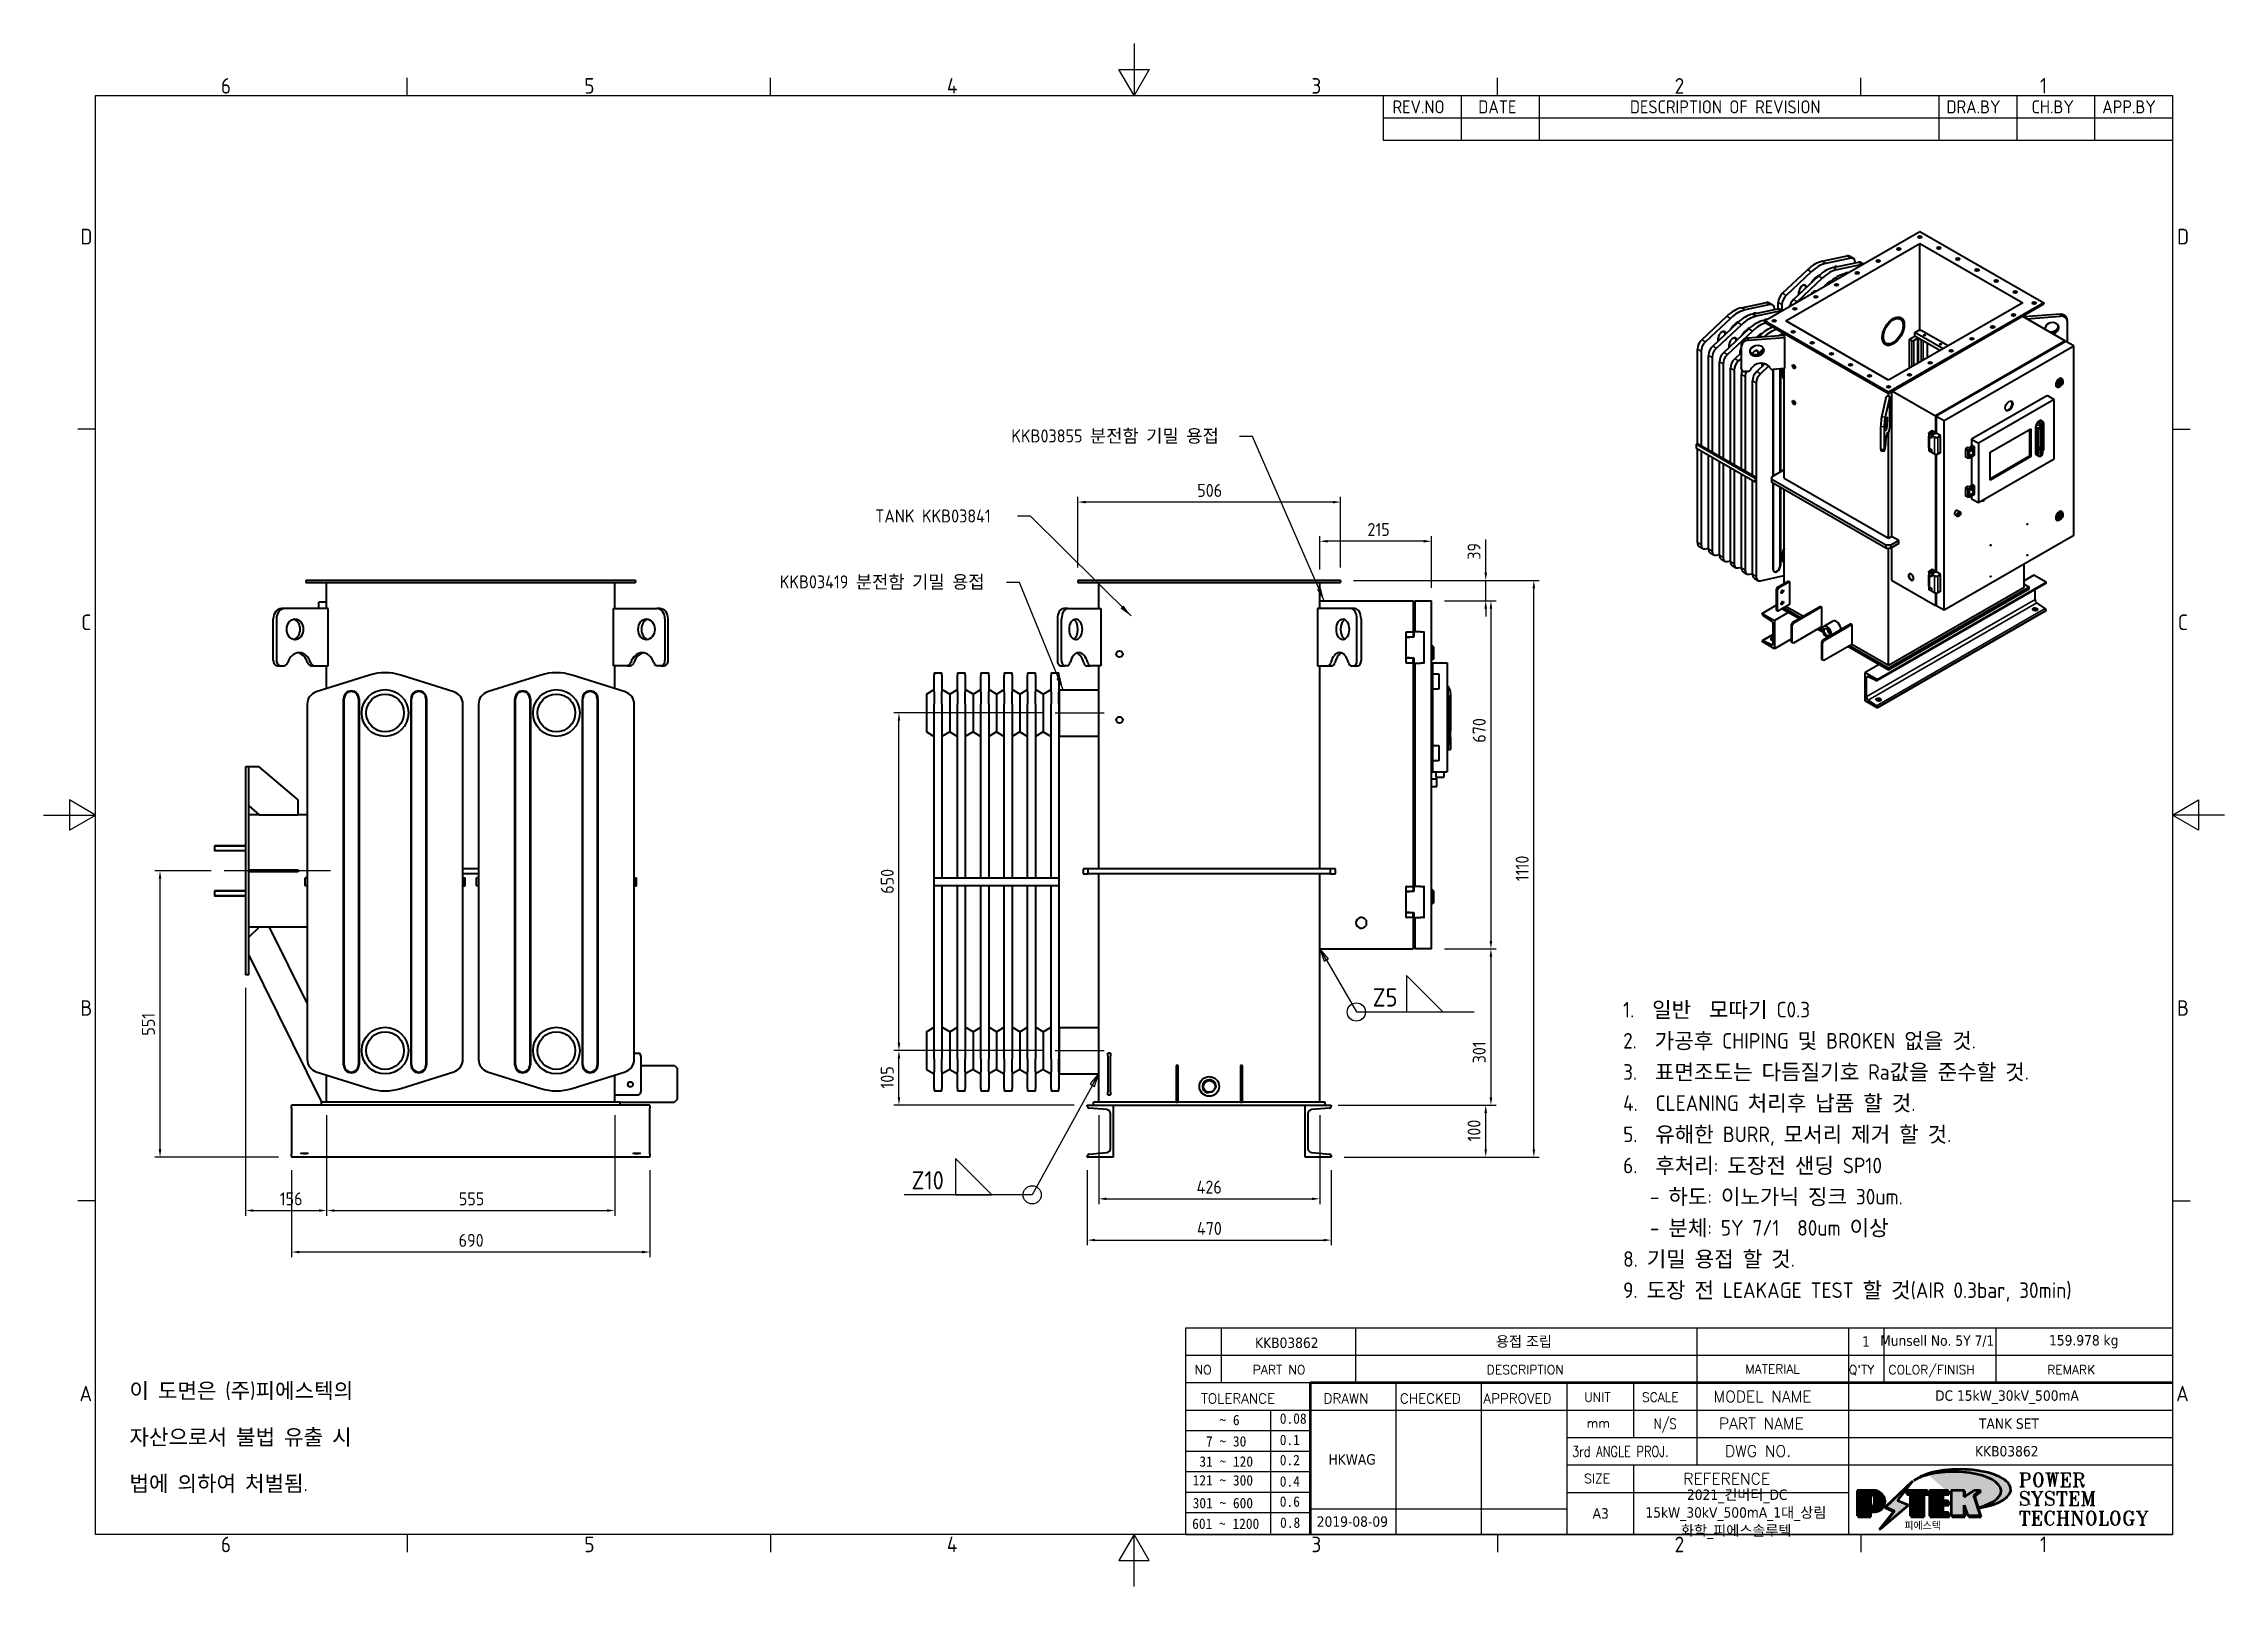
# Model space of a CAD drawing. Header units: millimetres. Extents: x 0 to 4200, y 0 to 2970.
import ezdxf
from ezdxf.enums import TextEntityAlignment as Align

# ---------------------------------------------------------------- set-up
doc = ezdxf.new("R2010")
doc.units = ezdxf.units.MM
doc.header["$LTSCALE"] = 10
doc.linetypes.add('CHAIN', pattern=[0.7087, 0.4724, -0.0591, 0.1181, -0.0591])
doc.layers.get('0').update_dxf_attribs({"color": 3, "lineweight": 25, "true_color": 0x00ff00})
for name, color, linetype, lineweight, true_color in [('가시적인 것(ISO)', 3, 'Continuous', 40, 0x00ff00), ('가시적인 좁은 것(ISO)', 3, 'Continuous', 35, 0x00ff00), ('기호(ISO)', 5, 'Continuous', 25, 0x0000ff), ('제목(ISO)', 5, 'Continuous', 50, 0x0000ff), ('중심선(ISO)', 1, 'Continuous', 25, 0xff0000), ('치수(ISO)', 2, 'Continuous', 25, 0xffff00)]:
    doc.layers.add(name, color=color, linetype=linetype, lineweight=lineweight, true_color=true_color)
doc.layers.add('경계(ISO)', color=7, linetype='Continuous', lineweight=25)
doc.layers.add('해치(ISO)', color=7, linetype='Continuous', lineweight=18)
doc.styles.add('HAN_291', font='')
doc.styles.add('HAN_370', font='', dxfattribs={"width": 2})
doc.styles.add('ISO Proportional', font='arial.ttf')
doc.styles.add('ISO ProportionalPSTEK', font='isocp.shx')
doc.styles.add('RC_284', font='ROMANC.shx')
doc.styles.add('RC_287', font='ROMANC.shx')
doc.styles.add('RC_292', font='ROMANC.shx')
doc.styles.add('ROMANT_294', font='romant.shx')
doc.styles.add('문자 텍스트_PSTEK_POSCO', font='isocp.shx')
doc.styles.add('치수 텍스트_PSTEK_POSCO', font='isocp.shx')
doc.styles.add('텍스트 스타일198', font='tahoma.ttf')
doc.styles.add('텍스트 스타일333', font='ROMANC.shx', dxfattribs={"width": 0.8})
doc.styles.add('표면거칠기 텍스트_PSTEK_POSCO', font='isocp.shx')
doc.styles.get('HAN_291').set_extended_font_data('GulimChe')
doc.styles.get('HAN_370').set_extended_font_data('GulimChe')
doc.dimstyles.new('치수_PSTEK_POSCO', dxfattribs={"dimscale": 10, "dimtxt": 2.5, "dimasz": 1.5, "dimexe": 1, "dimexo": 2.5, "dimgap": 1, "dimtad": 1, "dimrnd": 1e-08, "dimdsep": 46, "dimtxsty": '치수 텍스트_PSTEK_POSCO', "dimcen": 0.09, "dimdle": 10, "dimclrd": 7, "dimclre": 7, "dimclrt": 2, "dimadec": 1, "dimazin": 2, "dimtfac": 1, "dimtmove": 0, "dimatfit": 3, "dimfxl": 1, "dimtolj": 1, "dimlwd": -1, "dimlwe": -1, "dimarcsym": 0})
doc.dimstyles.new('치수_PSTEK_POSCO$7', dxfattribs={"dimscale": 10, "dimtxt": 2.5, "dimasz": 2.5, "dimexe": 1, "dimexo": 2.5, "dimgap": 1, "dimtad": 1, "dimrnd": 1e-08, "dimdsep": 46, "dimtxsty": '치수 텍스트_PSTEK_POSCO', "dimcen": 0.09, "dimdle": 10, "dimclrd": 7, "dimclre": 7, "dimclrt": 2, "dimadec": 1, "dimazin": 2, "dimtfac": 1, "dimtmove": 0, "dimatfit": 3, "dimfxl": 1, "dimtolj": 1, "dimlwd": -1, "dimlwe": -1, "dimarcsym": 0})

msp = doc.modelspace()

# ---------------------------------------------------------------- texts
at = {"layer": '기호(ISO)', "color": 2, "true_color": 0xffff00, "char_height": 25, "attachment_point": 4, "style": '치수 텍스트_PSTEK_POSCO'}
for s, insert, width in [('{\\fISOCP|b0|i0;\\H25.0000;KKB03855 \\fSystem|b0|i0;\\H25.0000;분전함\\fISOCP|b0|i0;\\H25.0000; \\fSystem|b0|i0;\\H25.0000;기밀\\fISOCP|b0|i0;\\H25.0000; \\fSystem|b0|i0;\\H25.0000;용접}', (1863.714, 2213.456), 429.74366), ('{\\fISOCP|b0|i0;\\H25.0000;TANK KKB03841}', (1601.54, 2060.612), 263.97498), ('{\\fISOCP|b0|i0;\\H25.0000;KKB03419 \\fSystem|b0|i0;\\H25.0000;분전함\\fISOCP|b0|i0;\\H25.0000; \\fSystem|b0|i0;\\H25.0000;기밀\\fISOCP|b0|i0;\\H25.0000; \\fSystem|b0|i0;\\H25.0000;용접}', (1417.763, 1932.473), 426.94271)]:
    msp.add_mtext(s, dxfattribs=dict(at, insert=insert, width=width))
at = {"layer": '기호(ISO)', "color": 7, "insert": (165.27, 285.831), "char_height": 30, "width": 516.40053, "attachment_point": 4, "line_spacing_factor": 1.78626, "style": '문자 텍스트_PSTEK_POSCO'}
msp.add_mtext('{이 도면은 (주)피에스텍의\\P자산으로서 불법 유출 시 \\P법에 의하여 처벌됨.}', dxfattribs=at)

# ---------------------------------------------------------------- blocks, each defined once
blk = doc.blocks.new('경계 Default Border')
at = {"layer": '경계(ISO)'}
for p, q in [((70, 287), (70, 290.4)), ((140, 287), (140, 290.4)), ((280, 287), (280, 290.4)), ((350, 287), (350, 290.4)), ((10, 222.75), (6.6, 222.75)), ((410, 222.75), (413.4, 222.75)), ((10, 74.25), (6.6, 74.25)), ((410, 74.25), (413.4, 74.25)), ((70, 10), (70, 6.6)), ((140, 10), (140, 6.6)), ((280, 10), (280, 6.6)), ((350, 10), (350, 6.6))]:
    blk.add_line(p, q, dxfattribs=at)
at = {"layer": '경계(ISO)', "flags": 128}
for points in [[(210, 297), (210, 287), (207.11, 292), (212.89, 292), (210, 287)], [(10, 10), (10, 287), (410, 287), (410, 10), (10, 10)], [(0, 148.5), (10, 148.5), (5, 151.39), (5, 145.61), (10, 148.5)], [(420, 148.5), (410, 148.5), (415, 151.39), (415, 145.61), (410, 148.5)], [(210, 0), (210, 10), (207.11, 5), (212.89, 5), (210, 10)]]:
    blk.add_lwpolyline(points, dxfattribs=at)
at = {"layer": '경계(ISO)', "color": 2, "true_color": 0xffff00, "char_height": 3, "attachment_point": 7, "style": '문자 텍스트_PSTEK_POSCO'}
for s, insert in [('6', (34.14, 287.37)), ('5', (104.14, 287.37)), ('4', (173.97, 287.4)), ('3', (244.17, 287.37)), ('2', (314.13, 287.37)), ('1', (384.49, 287.4)), ('D', (7.08, 258.35)), ('D', (410.88, 258.35)), ('C', (7.24, 184.1)), ('C', (411.04, 184.1)), ('B', (7.08, 109.85)), ('B', (410.88, 109.85)), ('A', (6.91, 35.62)), ('A', (410.71, 35.62)), ('6', (34.14, 6.57)), ('5', (104.14, 6.57)), ('4', (173.97, 6.6)), ('3', (244.17, 6.57)), ('2', (314.13, 6.57)), ('1', (384.49, 6.6))]:
    blk.add_mtext(s, dxfattribs=dict(at, insert=insert))
blk = doc.blocks.new('제목 블록 PSTEK')
at = {"true_color": 0x848484}
for points in [[(317.22, 17.06), (322.03, 21.63), (322.28, 21.94), (317.05, 16.98), (318.75, 16.19), (316, 12.72), (316.34, 13), (318.92, 16.27)], [(321.98, 19.61), (321.4, 19.61), (321.4, 19.46), (321.98, 19.46)], [(324.66, 19.46), (325.42, 19.46), (325.42, 20.11), (325.24, 20.11), (325.24, 19.61), (324.48, 19.61), (324.48, 15.34), (322.16, 15.34), (322.16, 15.19), (324.66, 15.19)], [(328.29, 19.46), (329.41, 19.46), (329.41, 20.11), (329.23, 20.11), (329.23, 19.61), (328.11, 19.61), (328.11, 18.26), (328.29, 18.26)], [(328.29, 17.42), (329.41, 17.42), (329.41, 18.11), (329.23, 18.11), (329.23, 17.56), (328.11, 17.56), (328.11, 15.99), (328.29, 15.99)], [(332.51, 16.93), (332.33, 17.43), (332.33, 15.34), (330.04, 15.34), (330.04, 15.19), (332.51, 15.19)], [(332.51, 20.11), (332.33, 20.11), (332.33, 19), (332.51, 19.11)], [(335.62, 20.11), (335.25, 20.11), (334.25, 19.31), (335.49, 15.34), (333.2, 15.34), (333.25, 15.19), (335.66, 15.19), (334.43, 19.16)], [(329.54, 15.85), (329.36, 15.85), (329.36, 15.34), (325.83, 15.34), (325.83, 15.19), (329.54, 15.19)]]:
    blk.add_hatch(color=252, dxfattribs=at).paths.add_polyline_path(points)
at = {"true_color": 0x0000ff}
blk.add_hatch(color=5, dxfattribs=at).paths.add_polyline_path([(321.62, 17.42), (319.53, 18.25), (322.45, 22.02), (317.22, 17.06), (318.92, 16.27), (316.17, 12.8)])
at = {"true_color": 0xff0000}
h = blk.add_hatch(color=1, dxfattribs=at)
edge = h.paths.add_edge_path(flags=0)
edge.add_line((314.22, 19.61), (314.22, 17))
edge.add_line((314.22, 17), (314.35, 17))
edge.add_arc((314.35, 17.65), 0.651, 270, 360)
edge.add_line((315, 17.65), (315, 18.96))
edge.add_arc((314.35, 18.96), 0.651, 0, 90)
edge.add_line((314.35, 19.61), (314.22, 19.61))
edge = h.paths.add_edge_path()
edge.add_arc((314.98, 18.29), 1.97, 270, 450)
edge.add_line((314.98, 20.26), (311.77, 20.26))
edge.add_line((311.77, 20.26), (311.77, 15.34))
edge.add_line((311.77, 15.34), (314.22, 15.34))
edge.add_line((314.22, 15.34), (314.22, 16.32))
edge.add_line((314.22, 16.32), (314.98, 16.32))
at = {"true_color": 0x848484}
h = blk.add_hatch(color=252, dxfattribs=at)
edge = h.paths.add_edge_path()
edge.add_arc((314.98, 18.29), 1.97, 270, 406.8279)
edge.add_arc((315.16, 18.14), 1.97, -90, 53.561, ccw=False)
edge.add_line((315.16, 16.17), (314.4, 16.17))
edge.add_line((314.4, 16.17), (314.4, 15.19))
edge.add_line((314.4, 15.19), (311.94, 15.19))
edge.add_line((311.94, 15.19), (311.94, 15.34))
edge.add_line((311.94, 15.34), (314.22, 15.34))
edge.add_line((314.22, 15.34), (314.22, 16.32))
edge.add_line((314.22, 16.32), (314.98, 16.32))
h = blk.add_hatch(color=252, dxfattribs=at)
edge = h.paths.add_edge_path()
edge.add_line((314.4, 19.46), (314.53, 19.46))
edge.add_arc((314.53, 18.81), 0.651, 60.4189, 90, ccw=False)
edge.add_arc((314.35, 18.96), 0.651, 39.9699, 90)
edge.add_line((314.35, 19.61), (314.22, 19.61))
edge.add_line((314.22, 19.61), (314.22, 17))
edge.add_line((314.22, 17), (314.35, 17))
edge.add_arc((314.35, 17.65), 0.651, 270, 274.6931)
edge.add_line((314.4, 17), (314.4, 19.46))
at = {"true_color": 0xff0000}
for points in [[(324.48, 19.61), (325.24, 19.61), (325.24, 20.26), (321.23, 20.26), (321.23, 19.61), (321.98, 19.61), (321.98, 15.34), (324.48, 15.34)], [(329.23, 20.26), (325.66, 20.26), (325.66, 15.34), (329.36, 15.34), (329.36, 15.99), (328.11, 15.99), (328.11, 17.56), (329.23, 17.56), (329.23, 18.26), (328.11, 18.26), (328.11, 19.61), (329.23, 19.61)], [(332.33, 20.26), (329.86, 20.26), (329.86, 15.34), (332.33, 15.34), (332.33, 17.43), (333.07, 15.34), (335.49, 15.34), (334.25, 19.31), (335.44, 20.26), (334.31, 20.26), (332.33, 19)]]:
    blk.add_hatch(color=1, dxfattribs=at).paths.add_polyline_path(points)
at = {"layer": '해치(ISO)', "true_color": 0x27d1fc}
h = blk.add_hatch(color=140, dxfattribs=at)
edge = h.paths.add_edge_path()
edge.add_ellipse((330.37, 20.16), major_axis=(9.1, 0), ratio=0.40699, start_angle=301.3098, end_angle=507.7437)
edge.add_ellipse((331.53, 20.46), major_axis=(-9.82, 0), ratio=0.39426, start_angle=111.5121, end_angle=334.4703, ccw=False)
edge.add_line((335.14, 16.86), (335.1, 16.99))
at = {"color": 180, "true_color": 0x3f00ff}
for p, q in [((182.48, 11.79), (182.48, 51.57)), ((182.48, 51.57), (372.48, 51.57)), ((189.27, 51.57), (189.27, 41.01)), ((215.22, 41.01), (215.22, 51.57)), ((280.88, 51.57), (280.88, 41.01)), ((310.09, 51.57), (310.09, 41.01)), ((316.9, 51.57), (316.9, 41.01)), ((338.46, 51.57), (338.46, 41.01)), ((372.48, 51.57), (372.48, 11.79)), ((182.48, 46.29), (372.48, 46.29)), ((182.48, 41.01), (206.45, 41.01)), ((222.94, 11.79), (222.94, 41.01)), ((239.43, 11.79), (239.43, 41.01)), ((255.92, 11.79), (255.92, 41.01)), ((268.69, 41.01), (268.69, 30.45)), ((280.88, 41.01), (280.88, 25.17)), ((310.09, 41.01), (310.09, 11.79)), ((182.48, 35.73), (206.45, 35.73)), ((198.86, 12.03), (198.86, 35.73)), ((206.45, 35.73), (372.48, 35.73)), ((182.48, 31.78), (206.45, 31.78)), ((255.92, 30.45), (372.48, 30.45)), ((182.48, 27.83), (206.45, 27.83)), ((182.48, 23.88), (206.45, 23.88)), ((255.92, 25.17), (372.48, 25.17)), ((268.69, 25.17), (268.69, 11.79)), ((182.48, 19.93), (206.45, 19.93)), ((255.92, 19.89), (310.09, 19.89)), ((182.48, 15.98), (206.45, 15.98)), ((206.45, 16.74), (255.92, 16.74)), ((182.48, 11.79), (372.48, 11.79))]:
    blk.add_line(p, q, dxfattribs=at)
at = {"color": 7, "lineweight": 50}
for p, q in [((206.45, 11.79), (206.45, 41.01)), ((206.45, 41.01), (372.48, 41.01))]:
    blk.add_line(p, q, dxfattribs=at)
at = {"color": 7}
for p, q in [((322.28, 21.94), (317.05, 16.98)), ((322.45, 22.02), (317.22, 17.06)), ((317.22, 17.06), (322.03, 21.63)), ((319.53, 18.25), (322.45, 22.02)), ((322.03, 21.63), (322.28, 21.94)), ((314.98, 20.26), (311.77, 20.26)), ((311.77, 20.26), (311.77, 15.34)), ((314.98, 20.26), (311.77, 20.26)), ((311.77, 20.26), (311.77, 15.34)), ((314.22, 17), (314.22, 19.61)), ((314.22, 19.61), (314.35, 19.61)), ((314.35, 19.61), (314.22, 19.61)), ((314.22, 19.61), (314.22, 17)), ((314.22, 17), (314.22, 19.61)), ((314.22, 19.61), (314.35, 19.61)), ((314.35, 17), (314.22, 17)), ((314.22, 17), (314.35, 17)), ((314.35, 17), (314.22, 17)), ((314.4, 19.46), (314.53, 19.46)), ((314.4, 17), (314.4, 19.46)), ((315, 18.96), (315, 17.65)), ((315, 18.96), (315, 17.65)), ((316.17, 12.8), (321.62, 17.42)), ((317.05, 16.98), (318.75, 16.19)), ((318.92, 16.27), (317.22, 17.06)), ((317.22, 17.06), (318.92, 16.27)), ((321.62, 17.42), (319.53, 18.25)), ((325.24, 20.26), (321.23, 20.26)), ((321.23, 20.26), (321.23, 19.61)), ((325.24, 20.26), (321.23, 20.26)), ((321.23, 20.26), (321.23, 19.61)), ((321.23, 19.61), (321.98, 19.61)), ((321.23, 19.61), (321.98, 19.61)), ((321.4, 19.61), (321.4, 19.46)), ((321.98, 19.61), (321.4, 19.61)), ((321.4, 19.46), (321.98, 19.46)), ((321.98, 19.61), (321.98, 15.34)), ((321.98, 19.46), (321.98, 19.61)), ((321.98, 19.61), (321.98, 15.34)), ((324.48, 19.61), (325.24, 19.61)), ((324.48, 15.34), (324.48, 19.61)), ((325.24, 19.61), (324.48, 19.61)), ((324.48, 19.61), (324.48, 15.34)), ((324.48, 19.61), (325.24, 19.61)), ((324.48, 15.34), (324.48, 19.61)), ((324.66, 19.46), (325.42, 19.46)), ((324.66, 15.19), (324.66, 19.46)), ((325.24, 19.61), (325.24, 20.26)), ((325.24, 19.61), (325.24, 20.26)), ((325.42, 20.11), (325.24, 20.11)), ((325.24, 20.11), (325.24, 19.61)), ((325.42, 19.46), (325.42, 20.11)), ((329.23, 20.26), (325.66, 20.26)), ((325.66, 20.26), (325.66, 15.34)), ((325.66, 20.26), (325.66, 15.34)), ((329.23, 20.26), (325.66, 20.26)), ((328.11, 18.26), (328.11, 19.61)), ((328.11, 19.61), (329.23, 19.61)), ((329.23, 19.61), (328.11, 19.61)), ((328.11, 19.61), (328.11, 18.26)), ((328.11, 18.26), (328.11, 19.61)), ((328.11, 19.61), (329.23, 19.61)), ((329.23, 18.26), (328.11, 18.26)), ((328.11, 18.26), (328.29, 18.26)), ((329.23, 18.26), (328.11, 18.26)), ((328.11, 17.56), (329.23, 17.56)), ((328.11, 15.99), (328.11, 17.56)), ((329.23, 17.56), (328.11, 17.56)), ((328.11, 17.56), (328.11, 15.99)), ((328.11, 17.56), (329.23, 17.56)), ((328.11, 15.99), (328.11, 17.56)), ((328.29, 18.26), (328.29, 19.46)), ((328.29, 19.46), (329.41, 19.46)), ((328.29, 15.99), (328.29, 17.42)), ((328.29, 17.42), (329.41, 17.42)), ((329.23, 19.61), (329.23, 20.26)), ((329.23, 19.61), (329.23, 20.26)), ((329.41, 20.11), (329.23, 20.11)), ((329.23, 20.11), (329.23, 19.61)), ((329.23, 17.56), (329.23, 18.26)), ((329.23, 17.56), (329.23, 18.26)), ((329.41, 18.11), (329.23, 18.11)), ((329.23, 18.11), (329.23, 17.56)), ((329.41, 19.46), (329.41, 20.11)), ((329.41, 17.42), (329.41, 18.11)), ((332.33, 20.26), (329.86, 20.26)), ((329.86, 20.26), (329.86, 15.34)), ((329.86, 20.26), (329.86, 15.34)), ((332.33, 20.26), (329.86, 20.26)), ((334.31, 20.26), (332.33, 19)), ((332.33, 19), (332.33, 20.26)), ((334.31, 20.26), (332.33, 19)), ((332.33, 19), (332.33, 20.26)), ((332.51, 20.11), (332.33, 20.11)), ((332.33, 20.11), (332.33, 19)), ((332.33, 19), (332.51, 19.11)), ((332.33, 17.43), (333.07, 15.34)), ((332.33, 15.34), (332.33, 17.43)), ((332.51, 16.93), (332.33, 17.43)), ((332.33, 17.43), (332.33, 15.34)), ((332.33, 17.43), (333.07, 15.34)), ((332.33, 15.34), (332.33, 17.43)), ((332.51, 19.11), (332.51, 20.11)), ((332.51, 15.19), (332.51, 16.93)), ((334.25, 19.31), (335.44, 20.26)), ((334.25, 19.31), (335.44, 20.26)), ((335.25, 20.11), (334.25, 19.31)), ((335.49, 15.34), (334.25, 19.31)), ((334.25, 19.31), (335.49, 15.34)), ((335.49, 15.34), (334.25, 19.31)), ((335.44, 20.26), (334.31, 20.26)), ((335.44, 20.26), (334.31, 20.26)), ((334.43, 19.16), (335.62, 20.11)), ((335.66, 15.19), (334.43, 19.16)), ((335.62, 20.11), (335.25, 20.11)), ((345.04, 17.5), (344.99, 17.69)), ((311.77, 15.34), (314.22, 15.34)), ((311.77, 15.34), (314.22, 15.34)), ((314.22, 15.34), (311.94, 15.34)), ((311.94, 15.34), (311.94, 15.19)), ((311.94, 15.19), (314.4, 15.19)), ((314.22, 16.32), (314.98, 16.32)), ((314.22, 15.34), (314.22, 16.32)), ((314.98, 16.32), (314.22, 16.32)), ((314.22, 16.32), (314.22, 15.34)), ((314.22, 16.32), (314.98, 16.32)), ((314.22, 15.34), (314.22, 16.32)), ((314.4, 16.17), (315.16, 16.17)), ((314.4, 15.19), (314.4, 16.17)), ((318.75, 16.19), (316, 12.72)), ((316, 12.72), (316.34, 13)), ((318.92, 16.27), (316.17, 12.8)), ((316.34, 13), (318.92, 16.27)), ((321.98, 15.34), (324.48, 15.34)), ((321.98, 15.34), (324.48, 15.34)), ((324.48, 15.34), (322.16, 15.34)), ((322.16, 15.34), (322.16, 15.19)), ((322.16, 15.19), (324.66, 15.19)), ((325.66, 15.34), (329.36, 15.34)), ((325.66, 15.34), (329.36, 15.34)), ((329.36, 15.34), (325.83, 15.34)), ((325.83, 15.34), (325.83, 15.19)), ((325.83, 15.19), (329.54, 15.19)), ((329.36, 15.99), (328.11, 15.99)), ((328.11, 15.99), (328.29, 15.99)), ((329.36, 15.99), (328.11, 15.99)), ((329.36, 15.34), (329.36, 15.99)), ((329.36, 15.34), (329.36, 15.99)), ((329.54, 15.85), (329.36, 15.85)), ((329.36, 15.85), (329.36, 15.34)), ((329.54, 15.19), (329.54, 15.85)), ((329.86, 15.34), (332.33, 15.34)), ((329.86, 15.34), (332.33, 15.34)), ((332.33, 15.34), (330.04, 15.34)), ((330.04, 15.34), (330.04, 15.19)), ((330.04, 15.19), (332.51, 15.19)), ((333.07, 15.34), (335.49, 15.34)), ((333.07, 15.34), (335.49, 15.34)), ((335.49, 15.34), (333.2, 15.34)), ((333.2, 15.34), (333.25, 15.19)), ((333.25, 15.19), (335.66, 15.19))]:
    blk.add_line(p, q, dxfattribs=at)
at = {"color": 5, "true_color": 0x0000ff}
for p, q in [((322.45, 22.02), (317.22, 17.06)), ((319.53, 18.25), (322.45, 22.02)), ((316.17, 12.8), (321.62, 17.42)), ((317.22, 17.06), (318.92, 16.27)), ((321.62, 17.42), (319.53, 18.25)), ((318.92, 16.27), (316.17, 12.8))]:
    blk.add_line(p, q, dxfattribs=at)
at = {"color": 1, "true_color": 0xff0000}
for p, q in [((314.98, 20.26), (311.77, 20.26)), ((311.77, 20.26), (311.77, 15.34)), ((314.22, 17), (314.22, 19.61)), ((314.22, 19.61), (314.35, 19.61)), ((314.35, 17), (314.22, 17)), ((315, 18.96), (315, 17.65)), ((325.24, 20.26), (321.23, 20.26)), ((321.23, 20.26), (321.23, 19.61)), ((321.23, 19.61), (321.98, 19.61)), ((321.98, 19.61), (321.98, 15.34)), ((324.48, 19.61), (325.24, 19.61)), ((324.48, 15.34), (324.48, 19.61)), ((325.24, 19.61), (325.24, 20.26)), ((329.23, 20.26), (325.66, 20.26)), ((325.66, 20.26), (325.66, 15.34)), ((328.11, 18.26), (328.11, 19.61)), ((328.11, 19.61), (329.23, 19.61)), ((329.23, 18.26), (328.11, 18.26)), ((328.11, 17.56), (329.23, 17.56)), ((328.11, 15.99), (328.11, 17.56)), ((329.23, 19.61), (329.23, 20.26)), ((329.23, 17.56), (329.23, 18.26)), ((332.33, 20.26), (329.86, 20.26)), ((329.86, 20.26), (329.86, 15.34)), ((334.31, 20.26), (332.33, 19)), ((332.33, 19), (332.33, 20.26)), ((332.33, 17.43), (333.07, 15.34)), ((332.33, 15.34), (332.33, 17.43)), ((334.25, 19.31), (335.44, 20.26)), ((335.49, 15.34), (334.25, 19.31)), ((335.44, 20.26), (334.31, 20.26)), ((311.77, 15.34), (314.22, 15.34)), ((314.22, 16.32), (314.98, 16.32)), ((314.22, 15.34), (314.22, 16.32)), ((321.98, 15.34), (324.48, 15.34)), ((325.66, 15.34), (329.36, 15.34)), ((329.36, 15.99), (328.11, 15.99)), ((329.36, 15.34), (329.36, 15.99)), ((329.86, 15.34), (332.33, 15.34)), ((333.07, 15.34), (335.49, 15.34))]:
    blk.add_line(p, q, dxfattribs=at)
at = {"color": 7}
for centre, radius, start, end in [((314.35, 18.96), 0.651, 0, 90), ((314.35, 18.96), 0.651, 39.9699, 90), ((314.35, 18.96), 0.651, 0, 90), ((314.35, 17.65), 0.651, 270, 0), ((314.35, 17.65), 0.651, 270, 0), ((314.35, 17.65), 0.651, 270, 274.6931), ((314.53, 18.81), 0.651, 60.4189, 90), ((314.98, 18.29), 1.97, 270, 90), ((314.98, 18.29), 1.97, 270, 90), ((314.98, 18.29), 1.97, 270, 46.8279), ((315.16, 18.14), 1.97, 270, 53.561)]:
    blk.add_arc(centre, radius, start, end, dxfattribs=at)
at = {"color": 1, "true_color": 0xff0000}
for centre, radius, start, end in [((314.35, 18.96), 0.651, 0, 90), ((314.35, 17.65), 0.651, 270, 0), ((314.98, 18.29), 1.97, 270, 90)]:
    blk.add_arc(centre, radius, start, end, dxfattribs=at)
at = {"layer": '제목(ISO)', "lineweight": 18}
blk.add_line((182.48, 35.73), (182.48, 11.79), dxfattribs=at)
at = {"layer": '제목(ISO)'}
for p, q in [((322.28, 21.94), (317.05, 16.98)), ((322.45, 22.02), (317.22, 17.06)), ((317.22, 17.06), (322.03, 21.63)), ((319.53, 18.25), (322.45, 22.02)), ((322.03, 21.63), (322.28, 21.94)), ((314.98, 20.26), (311.77, 20.26)), ((311.77, 20.26), (311.77, 15.34)), ((314.22, 17), (314.22, 19.61)), ((314.22, 19.61), (314.35, 19.61)), ((314.35, 19.61), (314.22, 19.61)), ((314.22, 19.61), (314.22, 17)), ((314.35, 17), (314.22, 17)), ((314.22, 17), (314.35, 17)), ((314.4, 19.46), (314.53, 19.46)), ((314.4, 17), (314.4, 19.46)), ((315, 18.96), (315, 17.65)), ((316.17, 12.8), (321.62, 17.42)), ((317.05, 16.98), (318.75, 16.19)), ((317.22, 17.06), (318.92, 16.27)), ((318.92, 16.27), (317.22, 17.06)), ((321.62, 17.42), (319.53, 18.25)), ((325.24, 20.26), (321.23, 20.26)), ((321.23, 20.26), (321.23, 19.61)), ((321.23, 19.61), (321.98, 19.61)), ((321.98, 19.61), (321.4, 19.61)), ((321.4, 19.61), (321.4, 19.46)), ((321.4, 19.46), (321.98, 19.46)), ((321.98, 19.61), (321.98, 15.34)), ((321.98, 19.46), (321.98, 19.61)), ((324.48, 19.61), (325.24, 19.61)), ((324.48, 15.34), (324.48, 19.61)), ((325.24, 19.61), (324.48, 19.61)), ((324.48, 19.61), (324.48, 15.34)), ((324.66, 19.46), (325.42, 19.46)), ((324.66, 15.19), (324.66, 19.46)), ((325.24, 19.61), (325.24, 20.26)), ((325.42, 20.11), (325.24, 20.11)), ((325.24, 20.11), (325.24, 19.61)), ((325.42, 19.46), (325.42, 20.11)), ((329.23, 20.26), (325.66, 20.26)), ((325.66, 20.26), (325.66, 15.34)), ((328.11, 18.26), (328.11, 19.61)), ((328.11, 19.61), (329.23, 19.61)), ((329.23, 19.61), (328.11, 19.61)), ((328.11, 19.61), (328.11, 18.26)), ((329.23, 18.26), (328.11, 18.26)), ((328.11, 18.26), (328.29, 18.26)), ((328.11, 15.99), (328.11, 17.56)), ((328.11, 17.56), (329.23, 17.56)), ((329.23, 17.56), (328.11, 17.56)), ((328.11, 17.56), (328.11, 15.99)), ((328.29, 19.46), (329.41, 19.46)), ((328.29, 18.26), (328.29, 19.46)), ((328.29, 17.42), (329.41, 17.42)), ((328.29, 15.99), (328.29, 17.42)), ((329.23, 19.61), (329.23, 20.26)), ((329.41, 20.11), (329.23, 20.11)), ((329.23, 20.11), (329.23, 19.61)), ((329.23, 17.56), (329.23, 18.26)), ((329.41, 18.11), (329.23, 18.11)), ((329.23, 18.11), (329.23, 17.56)), ((329.41, 19.46), (329.41, 20.11)), ((329.41, 17.42), (329.41, 18.11)), ((332.33, 20.26), (329.86, 20.26)), ((329.86, 20.26), (329.86, 15.34)), ((334.31, 20.26), (332.33, 19)), ((332.33, 19), (332.33, 20.26)), ((332.51, 20.11), (332.33, 20.11)), ((332.33, 20.11), (332.33, 19)), ((332.33, 19), (332.51, 19.11)), ((332.33, 15.34), (332.33, 17.43)), ((332.33, 17.43), (333.07, 15.34)), ((332.51, 16.93), (332.33, 17.43)), ((332.33, 17.43), (332.33, 15.34)), ((332.51, 19.11), (332.51, 20.11)), ((332.51, 15.19), (332.51, 16.93)), ((334.25, 19.31), (335.44, 20.26)), ((335.25, 20.11), (334.25, 19.31)), ((335.49, 15.34), (334.25, 19.31)), ((334.25, 19.31), (335.49, 15.34)), ((335.44, 20.26), (334.31, 20.26)), ((334.43, 19.16), (335.62, 20.11)), ((335.66, 15.19), (334.43, 19.16)), ((335.62, 20.11), (335.25, 20.11)), ((311.77, 15.34), (314.22, 15.34)), ((314.22, 15.34), (311.94, 15.34)), ((311.94, 15.34), (311.94, 15.19)), ((311.94, 15.19), (314.4, 15.19)), ((314.22, 15.34), (314.22, 16.32)), ((314.22, 16.32), (314.98, 16.32)), ((314.98, 16.32), (314.22, 16.32)), ((314.22, 16.32), (314.22, 15.34)), ((314.4, 15.19), (314.4, 16.17)), ((314.4, 16.17), (315.16, 16.17)), ((318.75, 16.19), (316, 12.72)), ((316, 12.72), (316.34, 13)), ((318.92, 16.27), (316.17, 12.8)), ((316.34, 13), (318.92, 16.27)), ((321.98, 15.34), (324.48, 15.34)), ((324.48, 15.34), (322.16, 15.34)), ((322.16, 15.34), (322.16, 15.19)), ((322.16, 15.19), (324.66, 15.19)), ((325.66, 15.34), (329.36, 15.34)), ((329.36, 15.34), (325.83, 15.34)), ((325.83, 15.34), (325.83, 15.19)), ((325.83, 15.19), (329.54, 15.19)), ((329.36, 15.99), (328.11, 15.99)), ((328.11, 15.99), (328.29, 15.99)), ((329.36, 15.34), (329.36, 15.99)), ((329.54, 15.85), (329.36, 15.85)), ((329.36, 15.85), (329.36, 15.34)), ((329.54, 15.19), (329.54, 15.85)), ((329.86, 15.34), (332.33, 15.34)), ((332.33, 15.34), (330.04, 15.34)), ((330.04, 15.34), (330.04, 15.19)), ((330.04, 15.19), (332.51, 15.19)), ((333.07, 15.34), (335.49, 15.34)), ((335.49, 15.34), (333.2, 15.34)), ((333.2, 15.34), (333.25, 15.19)), ((333.25, 15.19), (335.66, 15.19))]:
    blk.add_line(p, q, dxfattribs=at)
at = {"layer": '제목(ISO)', "color": 4, "true_color": 0x00ffff}
blk.add_line((335.14, 16.86), (335.1, 16.99), dxfattribs=at)
at = {"layer": '제목(ISO)'}
for centre, radius, start, end in [((314.35, 18.96), 0.651, 0, 90), ((314.35, 18.96), 0.651, 39.9699, 90), ((314.35, 17.65), 0.651, 270, 0), ((314.35, 17.65), 0.651, 270, 274.6931), ((314.53, 18.81), 0.651, 60.4189, 90), ((314.98, 18.29), 1.97, 46.8279, 90), ((314.98, 18.29), 1.97, 270, 46.8279), ((314.98, 18.29), 1.97, 270, 46.8279), ((315.16, 18.14), 1.97, 270, 53.561)]:
    blk.add_arc(centre, radius, start, end, dxfattribs=at)
at = {"layer": '제목(ISO)', "color": 4, "true_color": 0x00ffff}
for centre, major_axis, ratio, start_param, end_param in [((331.53, 20.46), (9.82, 0), 0.39426, 5.087845, 8.9792), ((330.37, 20.16), (9.1, 0), 0.40699, 5.258849, 8.861799)]:
    blk.add_ellipse(centre, major_axis=major_axis, ratio=ratio, start_param=start_param, end_param=end_param, dxfattribs=at)
at = {"color": 2, "true_color": 0xffff00}
for s, height, style, p in [('NO', 1.742, 'RC_284', (184.14, 42.62)), ('PART NO', 1.742, 'RC_284', (195.34, 42.62)), ('DESCRIPTION', 1.7424, 'RC_284', (240.4, 42.62)), ("Q'TY", 1.742, 'RC_284', (310.14, 42.62)), ('COLOR/FINISH', 1.7424, 'RC_284', (317.77, 42.62)), ('REMARK', 1.742, 'RC_284', (348.35, 42.62)), (' TOLERANCE', 1.9, 'RC_287', (184.09, 37.01)), ('DRAWN', 1.9, 'RC_287', (208.98, 37.01)), ('CHECKED', 1.9, 'RC_287', (223.69, 37.01)), ('APPROVED', 1.9, 'RC_287', (239.78, 37.01)), ('UNIT', 1.742, 'RC_284', (259.17, 37.34)), ('SCALE', 1.742, 'RC_284', (270.29, 37.34)), ('MODEL NAME', 2.178, 'RC_292', (284.1, 37.25)), ('    ~ 6', 2, 'HAN_291', (183.77, 32.82)), ('0.08', 2, 'HAN_291', (200.55, 33.1)), ('PART NAME', 2.178, 'RC_292', (285.14, 32.03)), ('  7 ~ 30', 2, 'HAN_291', (183.77, 28.71)), ('0.1', 2, 'HAN_291', (200.55, 28.99)), ('mm', 1.742, 'RC_284', (259.65, 32.35)), (' 31 ~ 120', 2, 'HAN_291', (183.77, 24.83)), ('0.2', 2, 'HAN_291', (200.55, 25.11)), (' DWG NO.', 2.178, 'RC_292', (284.81, 26.75)), ('121 ~ 300', 2, 'HAN_291', (183.77, 21.21)), ('0.4', 2, 'HAN_291', (200.55, 21)), ('SIZE', 1.742, 'RC_284', (259.17, 21.69)), ('REFERENCE', 2.178, 'RC_292', (278.27, 21.43)), ('301 ~ 600', 2, 'HAN_291', (183.77, 16.83)), ('0.6', 2, 'HAN_291', (200.55, 17.12)), ('601 ~ 1200', 2, 'HAN_291', (183.68, 12.85)), ('0.8', 2, 'HAN_291', (200.61, 13.06))]:
    blk.add_text(s, height=height, dxfattribs=dict(at, style=style)).set_placement(p)
at = {"color": 2, "true_color": 0xffff00, "style": 'RC_284'}
blk.add_text('MATERIAL', height=1.742, dxfattribs=at).set_placement((295.48, 43.65), align=Align.MIDDLE_CENTER)
at = {"color": 7, "style": '텍스트 스타일333', "width": 0.8}
blk.add_text('N/S', height=2, dxfattribs=at).set_placement((274.78, 33.09), align=Align.MIDDLE_CENTER)
at = {"color": 2, "true_color": 0xffff00, "style": '텍스트 스타일333', "width": 0.8}
blk.add_text('3rd ANGLE PROJ.', height=2, dxfattribs=at).set_placement((256.84, 26.76))
at = {"color": 7, "style": 'ROMANT_294'}
for s, p in [('POWER', (342.83, 20.97)), ('SYSTEM', (342.83, 17.33)), ('TECHNOLOGY', (342.83, 13.57))]:
    blk.add_text(s, height=2.7, dxfattribs=at).set_placement(p)
at = {"color": 7, "insert": (320.85, 14.21), "char_height": 1.4, "attachment_point": 1, "line_spacing_factor": 0.332, "style": 'HAN_370'}
blk.add_mtext('\\fHY견고딕|b0|i0;\\H1.4000;피에스텍', dxfattribs=at)
at = {"layer": '제목(ISO)', "color": 7, "style": '텍스트 스타일198'}
for tag, p in [('질량\\P3;_001', (348.71, 48.16)), ('부품_번호_001', (195.8, 47.68)), ('설명_001', (242.18, 47.95)), ("3._Q'TY_001", (312.71, 47.92)), ('4._COLOR_001', (316.19, 48.1)), ('1._MODEL_NAME_001', (326.77, 37.52)), ('제목_001', (335.21, 32.12)), ('설계자_001', (209.94, 25.23)), ('부품_번호_001', (334.45, 26.81)), ('시트_크기_001', (260.81, 14.84)), ('프로젝트_002', (270.97, 15.01)), ('프로젝트_001', (278.97, 18.44)), ('작성_날짜_001', (207.67, 13.27)), ('프로젝트_003', (277.83, 11.55))]:
    blk.add_attdef(tag, p, '', height=2, dxfattribs=at)
for tag, p in [('재질', (295.48, 48.93)), ('점검자', (231.18, 26.23)), ('엔지니어링_승인자', (247.67, 26.23)), ('점검_날짜', (231.18, 14.27)), ('엔지니어링_승인_날짜', (247.67, 14.27))]:
    blk.add_attdef(tag, text='', height=2, dxfattribs=at).set_placement(p, align=Align.MIDDLE_CENTER)
blk = doc.blocks.new('리비전 내역')
at = {"layer": '기호(ISO)'}
for p, q in [((258, 287), (410, 287)), ((258, 287), (258, 282.72)), ((273, 287), (273, 282.72)), ((288, 287), (288, 282.72)), ((365, 287), (365, 282.72)), ((380, 287), (380, 282.72)), ((395, 287), (395, 282.72)), ((410, 287), (410, 282.72)), ((258, 282.72), (410, 282.72)), ((258, 282.72), (258, 278.44)), ((273, 282.72), (273, 278.44)), ((288, 282.72), (288, 278.44)), ((365, 282.72), (365, 278.44)), ((380, 282.72), (380, 278.44)), ((395, 282.72), (395, 278.44)), ((410, 282.72), (410, 278.44)), ((258, 278.44), (410, 278.44))]:
    blk.add_line(p, q, dxfattribs=at)
at = {"layer": '기호(ISO)', "color": 2, "true_color": 0xffff00, "char_height": 2.5, "attachment_point": 7, "style": 'ISO ProportionalPSTEK'}
for s, insert in [('REV.NO', (259.79, 283.58)), ('DATE', (276.31, 283.58)), ('DESCRIPTION OF REVISION', (305.51, 283.58)), ('DRA.BY', (366.48, 283.58)), ('CH.BY', (382.86, 283.58)), ('APP.BY', (396.48, 283.58))]:
    blk.add_mtext(s, dxfattribs=dict(at, insert=insert))
blk = doc.blocks.new('*D22')
at = {"layer": 'Defpoints', "color": 0, "transparency": 16777216}
for p in [(2498, 1936.4), (2673, 1897.4), (2777.4, 1897.4)]:
    blk.add_point(p, dxfattribs=at)
at = {"layer": '치수(ISO)', "color": 7, "transparency": 16777216}
for p, q in [((2777.4, 1951.4), (2777.4, 2015.7)), ((2523, 1936.4), (2787.4, 1936.4)), ((2777.4, 1897.4), (2777.4, 1936.4)), ((2698, 1897.4), (2787.4, 1897.4)), ((2777.4, 1882.4), (2777.4, 1867.4))]:
    blk.add_line(p, q, dxfattribs=at)
for points in [[(2774.9, 1951.4), (2779.9, 1951.4), (2777.4, 1936.4)], [(2774.9, 1882.4), (2779.9, 1882.4), (2777.4, 1897.4)]]:
    blk.add_solid(points, dxfattribs=at)
at = {"layer": '치수(ISO)', "color": 2, "transparency": 16777216, "insert": (2754.9, 1976.4), "char_height": 25, "attachment_point": 4, "rotation": 90, "style": '치수 텍스트_PSTEK_POSCO'}
blk.add_mtext('\\A1;39', dxfattribs=at)
blk = doc.blocks.new('*D23')
at = {"layer": 'Defpoints', "color": 0, "transparency": 16777216}
for p in [(2673, 1897.4), (2673, 1227.4), (2787.4, 1227.4)]:
    blk.add_point(p, dxfattribs=at)
at = {"layer": '치수(ISO)', "color": 7, "transparency": 16777216}
for p, q in [((2698, 1897.4), (2797.4, 1897.4)), ((2787.4, 1882.4), (2787.4, 1242.4)), ((2698, 1227.4), (2797.4, 1227.4))]:
    blk.add_line(p, q, dxfattribs=at)
for points in [[(2784.9, 1882.4), (2789.9, 1882.4), (2787.4, 1897.4)], [(2784.9, 1242.4), (2789.9, 1242.4), (2787.4, 1227.4)]]:
    blk.add_solid(points, dxfattribs=at)
at = {"layer": '치수(ISO)', "color": 2, "transparency": 16777216, "insert": (2764.9, 1624.2), "char_height": 25, "attachment_point": 4, "rotation": 90, "style": '치수 텍스트_PSTEK_POSCO'}
blk.add_mtext('\\A1;670', dxfattribs=at)
blk = doc.blocks.new('*D24')
at = {"layer": 'Defpoints', "color": 0, "transparency": 16777216}
for p in [(2458, 2012), (2458, 1932.4), (2673, 1897.4)]:
    blk.add_point(p, dxfattribs=at)
at = {"layer": '치수(ISO)', "color": 7, "transparency": 16777216}
for p, q in [((2458, 1957.4), (2458, 2022)), ((2673, 1922.4), (2673, 2022)), ((2658, 2012), (2473, 2012))]:
    blk.add_line(p, q, dxfattribs=at)
for points in [[(2473, 2014.5), (2473, 2009.5), (2458, 2012)], [(2658, 2014.5), (2658, 2009.5), (2673, 2012)]]:
    blk.add_solid(points, dxfattribs=at)
at = {"layer": '치수(ISO)', "color": 2, "transparency": 16777216, "insert": (2549.6, 2034.6), "char_height": 25, "attachment_point": 4, "style": '치수 텍스트_PSTEK_POSCO'}
blk.add_mtext('\\A1;215', dxfattribs=at)
blk = doc.blocks.new('*D25')
at = {"layer": 'Defpoints', "color": 0, "transparency": 16777216}
for p in [(2673, 1227.4), (2468, 926.4), (2787.4, 926.4)]:
    blk.add_point(p, dxfattribs=at)
at = {"layer": '치수(ISO)', "color": 7, "transparency": 16777216}
for p, q in [((2698, 1227.4), (2797.4, 1227.4)), ((2787.4, 1212.4), (2787.4, 941.4)), ((2493, 926.4), (2797.4, 926.4))]:
    blk.add_line(p, q, dxfattribs=at)
for points in [[(2784.9, 1212.4), (2789.9, 1212.4), (2787.4, 1227.4)], [(2784.9, 941.4), (2789.9, 941.4), (2787.4, 926.4)]]:
    blk.add_solid(points, dxfattribs=at)
at = {"layer": '치수(ISO)', "color": 2, "transparency": 16777216, "insert": (2764.9, 1006.9), "char_height": 25, "attachment_point": 4, "rotation": 90, "style": '치수 텍스트_PSTEK_POSCO'}
blk.add_mtext('\\A1;301', dxfattribs=at)
blk = doc.blocks.new('주석-판금')
at = {"layer": '기호(ISO)', "color": 2, "true_color": 0xffff00, "insert": (-48.22, 28.81), "char_height": 3, "width": 116.6778, "attachment_point": 1, "line_spacing_factor": 1.2, "style": 'ISO Proportional'}
blk.add_mtext('\\fISOCP|b0|i0;\\H3.0000;1.  \\fisocp|b0|i0;\\H3.0000;일반\\fISOCP|b0|i0;\\H3.0000;  \\fisocp|b0|i0;\\H3.0000;모따기\\fISOCP|b0|i0;\\H3.0000; C0.3\\P2.  \\fisocp|b0|i0;\\H3.0000;가공후\\fISOCP|b0|i0;\\H3.0000; CHIPING \\fisocp|b0|i0;\\H3.0000;및\\fISOCP|b0|i0;\\H3.0000; BROKEN \\fisocp|b0|i0;\\H3.0000;없을\\fISOCP|b0|i0;\\H3.0000; \\fisocp|b0|i0;\\H3.0000;것\\fISOCP|b0|i0;\\H3.0000;.\\P3.  \\fisocp|b0|i0;\\H3.0000;표면조도는\\fISOCP|b0|i0;\\H3.0000; \\fisocp|b0|i0;\\H3.0000;다듬질기호\\fISOCP|b0|i0;\\H3.0000; Ra\\fisocp|b0|i0;\\H3.0000;값을\\fISOCP|b0|i0;\\H3.0000; \\fisocp|b0|i0;\\H3.0000;준수할\\fISOCP|b0|i0;\\H3.0000; \\fisocp|b0|i0;\\H3.0000;것\\fISOCP|b0|i0;\\H3.0000;.\\P4.  CLEANING \\fisocp|b0|i0;\\H3.0000;처리후\\fISOCP|b0|i0;\\H3.0000; \\fisocp|b0|i0;\\H3.0000;납품\\fISOCP|b0|i0;\\H3.0000; \\fisocp|b0|i0;\\H3.0000;할\\fISOCP|b0|i0;\\H3.0000; \\fisocp|b0|i0;\\H3.0000;것\\fISOCP|b0|i0;\\H3.0000;.\\P5.  \\fisocp|b0|i0;\\H3.0000;유해한\\fISOCP|b0|i0;\\H3.0000; BURR, \\fisocp|b0|i0;\\H3.0000;모서리\\fISOCP|b0|i0;\\H3.0000; \\fisocp|b0|i0;\\H3.0000;제거\\fISOCP|b0|i0;\\H3.0000; \\fisocp|b0|i0;\\H3.0000;할\\fISOCP|b0|i0;\\H3.0000; \\fisocp|b0|i0;\\H3.0000;것\\fISOCP|b0|i0;\\H3.0000;.\\P6.  \\fisocp|b0|i0;\\H3.0000;후처리\\fISOCP|b0|i0;\\H3.0000;: \\fisocp|b0|i0;\\H3.0000;도장전\\fISOCP|b0|i0;\\H3.0000; \\fisocp|b0|i0;\\H3.0000;샌딩\\fISOCP|b0|i0;\\H3.0000; SP10  \\P   - \\fisocp|b0|i0;\\H3.0000;하도\\fISOCP|b0|i0;\\H3.0000;: \\fisocp|b0|i0;\\H3.0000;이노가닉\\fISOCP|b0|i0;\\H3.0000; \\fisocp|b0|i0;\\H3.0000;징크\\fISOCP|b0|i0;\\H3.0000; 30um.\\P   - 분\\fisocp|b0|i0;\\H3.0000;체\\fISOCP|b0|i0;\\H3.0000;: 5Y 7/1  80um 이상\\P8. \\fisocp|b0|i0;\\H3.0000;기밀\\fISOCP|b0|i0;\\H3.0000; \\fisocp|b0|i0;\\H3.0000;용접\\fISOCP|b0|i0;\\H3.0000; \\fisocp|b0|i0;\\H3.0000;할\\fISOCP|b0|i0;\\H3.0000; \\fisocp|b0|i0;\\H3.0000;것\\fISOCP|b0|i0;\\H3.0000;.    \\P9. \\fisocp|b0|i0;\\H3.0000;도장\\fISOCP|b0|i0;\\H3.0000; \\fisocp|b0|i0;\\H3.0000;전\\fISOCP|b0|i0;\\H3.0000; LEAKAGE TEST \\fisocp|b0|i0;\\H3.0000;할\\fISOCP|b0|i0;\\H3.0000; \\fisocp|b0|i0;\\H3.0000;것\\fISOCP|b0|i0;\\H3.0000;(AIR 0.3bar, 30min)\\P', dxfattribs=at)
blk = doc.blocks.new('*D26')
at = {"layer": 'Defpoints', "color": 0, "transparency": 16777216}
for p in [(2468, 926.4), (2777.4, 926.4), (2480, 826.4)]:
    blk.add_point(p, dxfattribs=at)
at = {"layer": '치수(ISO)', "color": 7, "transparency": 16777216}
for p, q in [((2493, 926.4), (2787.4, 926.4)), ((2777.4, 841.4), (2777.4, 911.4)), ((2505, 826.4), (2787.4, 826.4))]:
    blk.add_line(p, q, dxfattribs=at)
for points in [[(2774.9, 911.4), (2779.9, 911.4), (2777.4, 926.4)], [(2774.9, 841.4), (2779.9, 841.4), (2777.4, 826.4)]]:
    blk.add_solid(points, dxfattribs=at)
at = {"layer": '치수(ISO)', "color": 2, "transparency": 16777216, "insert": (2754.9, 856.4), "char_height": 25, "attachment_point": 4, "rotation": 90, "style": '치수 텍스트_PSTEK_POSCO'}
blk.add_mtext('\\A1;100', dxfattribs=at)
blk = doc.blocks.new('*D27')
at = {"layer": 'Defpoints', "color": 0, "transparency": 16777216}
for p in [(2498, 1936.4), (2870.1, 1936.4), (2480, 826.4)]:
    blk.add_point(p, dxfattribs=at)
at = {"layer": '치수(ISO)', "color": 7, "transparency": 16777216}
for p, q in [((2523, 1936.4), (2880.1, 1936.4)), ((2870.1, 841.4), (2870.1, 1921.4)), ((2505, 826.4), (2880.1, 826.4))]:
    blk.add_line(p, q, dxfattribs=at)
for points in [[(2867.6, 1921.4), (2872.6, 1921.4), (2870.1, 1936.4)], [(2867.6, 841.4), (2872.6, 841.4), (2870.1, 826.4)]]:
    blk.add_solid(points, dxfattribs=at)
at = {"layer": '치수(ISO)', "color": 2, "transparency": 16777216, "insert": (2847.6, 1357.7), "char_height": 25, "attachment_point": 4, "rotation": 90, "style": '치수 텍스트_PSTEK_POSCO'}
blk.add_mtext('\\A1;1110', dxfattribs=at)
blk = doc.blocks.new('*D28')
at = {"layer": 'Defpoints', "color": 0, "transparency": 16777216}
for p in [(224.2, 1377.4), (348, 1377.4), (477.6, 826.4)]:
    blk.add_point(p, dxfattribs=at)
at = {"layer": '치수(ISO)', "color": 7, "transparency": 16777216}
for p, q in [((323, 1377.4), (214.2, 1377.4)), ((224.2, 841.4), (224.2, 1362.4)), ((452.6, 826.4), (214.2, 826.4))]:
    blk.add_line(p, q, dxfattribs=at)
for points in [[(221.7, 1362.4), (226.7, 1362.4), (224.2, 1377.4)], [(221.7, 841.4), (226.7, 841.4), (224.2, 826.4)]]:
    blk.add_solid(points, dxfattribs=at)
at = {"layer": '치수(ISO)', "color": 2, "transparency": 16777216, "insert": (201.7, 1060.2), "char_height": 25, "attachment_point": 4, "rotation": 90, "style": '치수 텍스트_PSTEK_POSCO'}
blk.add_mtext('\\A1;551', dxfattribs=at)
blk = doc.blocks.new('*D29')
at = {"layer": 'Defpoints', "color": 0, "transparency": 16777216}
for p in [(389.1, 1177.4), (545.1, 932.4), (545.1, 723.5)]:
    blk.add_point(p, dxfattribs=at)
at = {"layer": '치수(ISO)', "color": 7, "transparency": 16777216}
for p, q in [((389.1, 1152.4), (389.1, 713.5)), ((545.1, 907.4), (545.1, 713.5)), ((404.1, 723.5), (530.1, 723.5))]:
    blk.add_line(p, q, dxfattribs=at)
for points in [[(404.1, 726), (404.1, 721), (389.1, 723.5)], [(530.1, 726), (530.1, 721), (545.1, 723.5)]]:
    blk.add_solid(points, dxfattribs=at)
at = {"layer": '치수(ISO)', "color": 2, "transparency": 16777216, "insert": (454.8, 746), "char_height": 25, "attachment_point": 4, "style": '치수 텍스트_PSTEK_POSCO'}
blk.add_mtext('\\A1;156', dxfattribs=at)
blk = doc.blocks.new('*D30')
at = {"layer": 'Defpoints', "color": 0, "transparency": 16777216}
for p in [(545.1, 932.4), (1100.1, 932.4), (1100.1, 723.5)]:
    blk.add_point(p, dxfattribs=at)
at = {"layer": '치수(ISO)', "color": 7, "transparency": 16777216}
for p, q in [((545.1, 907.4), (545.1, 713.5)), ((1100.1, 907.4), (1100.1, 713.5)), ((560.1, 723.5), (1085.1, 723.5))]:
    blk.add_line(p, q, dxfattribs=at)
for points in [[(560.1, 726), (560.1, 721), (545.1, 723.5)], [(1085.1, 726), (1085.1, 721), (1100.1, 723.5)]]:
    blk.add_solid(points, dxfattribs=at)
at = {"layer": '치수(ISO)', "color": 2, "transparency": 16777216, "insert": (799.6, 746), "char_height": 25, "attachment_point": 4, "style": '치수 텍스트_PSTEK_POSCO'}
blk.add_mtext('\\A1;555', dxfattribs=at)
blk = doc.blocks.new('*D31')
at = {"layer": 'Defpoints', "color": 0, "transparency": 16777216}
for p in [(477.6, 826.4), (1167.6, 826.4), (477.6, 643.6)]:
    blk.add_point(p, dxfattribs=at)
at = {"layer": '치수(ISO)', "color": 7, "transparency": 16777216}
for p, q in [((477.6, 801.4), (477.6, 633.6)), ((1167.6, 801.4), (1167.6, 633.6)), ((1152.6, 643.6), (492.6, 643.6))]:
    blk.add_line(p, q, dxfattribs=at)
for points in [[(492.6, 646.1), (492.6, 641.1), (477.6, 643.6)], [(1152.6, 646.1), (1152.6, 641.1), (1167.6, 643.6)]]:
    blk.add_solid(points, dxfattribs=at)
at = {"layer": '치수(ISO)', "color": 2, "transparency": 16777216, "insert": (799.3, 666.1), "char_height": 25, "attachment_point": 4, "style": '치수 텍스트_PSTEK_POSCO'}
blk.add_mtext('\\A1;690', dxfattribs=at)
blk = doc.blocks.new('*D32')
at = {"layer": 'Defpoints', "color": 0, "transparency": 16777216}
for p in [(1992, 2087.4), (1992, 1936.4), (2498, 1936.4)]:
    blk.add_point(p, dxfattribs=at)
at = {"layer": '치수(ISO)', "color": 7, "transparency": 16777216}
for p, q in [((1992, 1961.4), (1992, 2097.4)), ((2483, 2087.4), (2007, 2087.4)), ((2498, 1961.4), (2498, 2097.4))]:
    blk.add_line(p, q, dxfattribs=at)
for points in [[(2007, 2089.9), (2007, 2084.9), (1992, 2087.4)], [(2483, 2089.9), (2483, 2084.9), (2498, 2087.4)]]:
    blk.add_solid(points, dxfattribs=at)
at = {"layer": '치수(ISO)', "color": 2, "transparency": 16777216, "insert": (2221.8, 2109.9), "char_height": 25, "attachment_point": 4, "style": '치수 텍스트_PSTEK_POSCO'}
blk.add_mtext('\\A1;506', dxfattribs=at)
blk = doc.blocks.new('*D33')
at = {"layer": 'Defpoints', "color": 0, "transparency": 16777216}
for p in [(2032, 932.4), (2458, 932.4), (2458, 746.1)]:
    blk.add_point(p, dxfattribs=at)
at = {"layer": '치수(ISO)', "color": 7, "transparency": 16777216}
for p, q in [((2032, 907.4), (2032, 736.1)), ((2458, 907.4), (2458, 736.1)), ((2047, 746.1), (2443, 746.1))]:
    blk.add_line(p, q, dxfattribs=at)
for points in [[(2047, 748.6), (2047, 743.6), (2032, 746.1)], [(2443, 748.6), (2443, 743.6), (2458, 746.1)]]:
    blk.add_solid(points, dxfattribs=at)
at = {"layer": '치수(ISO)', "color": 2, "transparency": 16777216, "insert": (2220.6, 768.6), "char_height": 25, "attachment_point": 4, "style": '치수 텍스트_PSTEK_POSCO'}
blk.add_mtext('\\A1;426', dxfattribs=at)
blk = doc.blocks.new('*D34')
at = {"layer": 'Defpoints', "color": 0, "transparency": 16777216}
for p in [(2010, 826.4), (2480, 826.4), (2480, 666.6)]:
    blk.add_point(p, dxfattribs=at)
at = {"layer": '치수(ISO)', "color": 7, "transparency": 16777216}
for p, q in [((2010, 801.4), (2010, 656.6)), ((2480, 801.4), (2480, 656.6)), ((2025, 666.6), (2465, 666.6))]:
    blk.add_line(p, q, dxfattribs=at)
for points in [[(2025, 669.1), (2025, 664.1), (2010, 666.6)], [(2465, 669.1), (2465, 664.1), (2480, 666.6)]]:
    blk.add_solid(points, dxfattribs=at)
at = {"layer": '치수(ISO)', "color": 2, "transparency": 16777216, "insert": (2221.2, 689.1), "char_height": 25, "attachment_point": 4, "style": '치수 텍스트_PSTEK_POSCO'}
blk.add_mtext('\\A1;470', dxfattribs=at)
blk = doc.blocks.new('*D35')
at = {"layer": 'Defpoints', "color": 0, "transparency": 16777216}
for p in [(1647.3, 1031.4), (1948.4, 1031.4), (2010, 926.4)]:
    blk.add_point(p, dxfattribs=at)
at = {"layer": '치수(ISO)', "color": 7, "transparency": 16777216}
for p, q in [((1923.4, 1031.4), (1637.3, 1031.4)), ((1647.3, 941.4), (1647.3, 1016.4)), ((1985, 926.4), (1637.3, 926.4))]:
    blk.add_line(p, q, dxfattribs=at)
for points in [[(1644.8, 1016.4), (1649.8, 1016.4), (1647.3, 1031.4)], [(1644.8, 941.4), (1649.8, 941.4), (1647.3, 926.4)]]:
    blk.add_solid(points, dxfattribs=at)
at = {"layer": '치수(ISO)', "color": 2, "transparency": 16777216, "insert": (1624.8, 958.4), "char_height": 25, "attachment_point": 4, "rotation": 90, "style": '치수 텍스트_PSTEK_POSCO'}
blk.add_mtext('\\A1;105', dxfattribs=at)
blk = doc.blocks.new('*D36')
at = {"layer": 'Defpoints', "color": 0, "transparency": 16777216}
for p in [(1647.3, 1681.4), (1948.4, 1681.4), (1948.4, 1031.4)]:
    blk.add_point(p, dxfattribs=at)
at = {"layer": '치수(ISO)', "color": 7, "transparency": 16777216}
for p, q in [((1923.4, 1681.4), (1637.3, 1681.4)), ((1647.3, 1046.4), (1647.3, 1666.4)), ((1923.4, 1031.4), (1637.3, 1031.4))]:
    blk.add_line(p, q, dxfattribs=at)
for points in [[(1644.8, 1666.4), (1649.8, 1666.4), (1647.3, 1681.4)], [(1644.8, 1046.4), (1649.8, 1046.4), (1647.3, 1031.4)]]:
    blk.add_solid(points, dxfattribs=at)
at = {"layer": '치수(ISO)', "color": 2, "transparency": 16777216, "insert": (1624.8, 1333.2), "char_height": 25, "attachment_point": 4, "rotation": 90, "style": '치수 텍스트_PSTEK_POSCO'}
blk.add_mtext('\\A1;650', dxfattribs=at)
blk = doc.blocks.new('용접 기호 식별자1')
at = {"layer": '기호(ISO)', "color": 7}
for p, q in [((203.18, 98.69), (201.54, 96.74)), ((201.54, 96.74), (202.42, 96.26)), ((201.98, 96.5), (203.18, 98.69)), ((202.42, 96.26), (203.18, 98.69)), ((201.98, 96.5), (190.39, 75.37)), ((190.39, 75.37), (165.76, 75.37))]:
    blk.add_line(p, q, dxfattribs=at)
at = {"layer": '기호(ISO)'}
for p, q in [((182.64, 75.37), (175.64, 82.37)), ((175.64, 82.37), (175.64, 75.37)), ((175.64, 75.37), (182.64, 75.37))]:
    blk.add_line(p, q, dxfattribs=at)
at = {"layer": '기호(ISO)', "color": 7, "flags": 128}
blk.add_lwpolyline([(202.42, 96.26), (203.18, 98.69), (201.54, 96.74), (202.42, 96.26)], dxfattribs=at)
at = {"layer": '기호(ISO)'}
blk.add_circle((190.39, 75.37), 1.75, dxfattribs=at)
at = {"layer": '기호(ISO)', "color": 7}
blk.add_solid([(202.42, 96.26), (203.18, 98.69), (201.54, 96.74), (202.42, 96.26)], dxfattribs=at)
at = {"layer": '기호(ISO)', "color": 7, "insert": (167.16, 76.42), "char_height": 3.5, "attachment_point": 7, "style": '표면거칠기 텍스트_PSTEK_POSCO'}
blk.add_mtext('Z10', dxfattribs=at)
blk = doc.blocks.new('용접 기호 식별자2')
at = {"layer": '기호(ISO)', "color": 7}
for p, q in [((247.05, 120.58), (245.8, 122.74)), ((247.48, 120.83), (245.8, 122.74)), ((245.8, 122.74), (246.61, 120.33)), ((246.61, 120.33), (247.48, 120.83)), ((247.05, 120.58), (252.82, 110.58)), ((252.82, 110.58), (275.51, 110.58))]:
    blk.add_line(p, q, dxfattribs=at)
at = {"layer": '기호(ISO)'}
for p, q in [((269.51, 110.58), (262.51, 117.58)), ((262.51, 117.58), (262.51, 110.58)), ((262.51, 110.58), (269.51, 110.58))]:
    blk.add_line(p, q, dxfattribs=at)
at = {"layer": '기호(ISO)', "color": 7, "flags": 128}
blk.add_lwpolyline([(247.48, 120.83), (245.8, 122.74), (246.61, 120.33), (247.48, 120.83)], dxfattribs=at)
at = {"layer": '기호(ISO)'}
blk.add_circle((252.82, 110.58), 1.75, dxfattribs=at)
at = {"layer": '기호(ISO)', "color": 7}
blk.add_solid([(247.48, 120.83), (245.8, 122.74), (246.61, 120.33), (247.48, 120.83)], dxfattribs=at)
at = {"layer": '기호(ISO)', "color": 7, "insert": (255.97, 111.63), "char_height": 3.5, "attachment_point": 7, "style": '표면거칠기 텍스트_PSTEK_POSCO'}
blk.add_mtext('Z5', dxfattribs=at)

# ---------------------------------------------------------------- dimensions: what is measured, and where the dimension line sits
at = {"layer": '치수(ISO)', "color": 7}
for base, p1, p2, angle, override, picture, middle in [((1991.955, 2087.397), (2497.955, 1936.435), (1991.955, 1936.435), 180, {"dimdec": 2, "dimtp": 0, "dimtm": 0, "dimtdec": 2, "dimtofl": 0, "dimatfit": 1}, '*D32', (2244.955, 2087.397)), ((2457.955, 2012.048), (2672.955, 1897.435), (2457.955, 1932.435), 180, {"dimdec": 2, "dimtp": 0, "dimtm": 0, "dimtdec": 2, "dimtofl": 0, "dimatfit": 1}, '*D24', (2570.455, 2012.048)), ((2777.41, 1897.435), (2497.955, 1936.435), (2672.955, 1897.435), 90, {"dimdec": 2, "dimtp": 0, "dimtm": 0, "dimtdec": 2, "dimtofl": 1, "dimatfit": 1}, '*D22', (2777.41, 1991.08)), ((2870.099, 1936.435), (2479.955, 826.435), (2497.955, 1936.435), 90, {"dimdec": 2, "dimtp": 0, "dimtm": 0, "dimtdec": 2, "dimtofl": 0, "dimatfit": 1}, '*D27', (2870.099, 1381.435)), ((2787.41, 1227.435), (2672.955, 1897.435), (2672.955, 1227.435), 270, {"dimdec": 2, "dimtp": 0, "dimtm": 0, "dimtdec": 2, "dimtofl": 0, "dimatfit": 1}, '*D23', (2787.41, 1647.435)), ((1647.305, 1681.435), (1948.435, 1031.435), (1948.435, 1681.435), 90, {"dimdec": 2, "dimtp": 0, "dimtm": 0, "dimtdec": 2, "dimtofl": 0, "dimatfit": 1}, '*D36', (1647.305, 1356.435)), ((224.155, 1377.435), (477.604, 826.435), (347.955, 1377.435), 90, {"dimdec": 2, "dimtp": 0, "dimtm": 0, "dimtdec": 2, "dimtofl": 0, "dimatfit": 1}, '*D28', (224.155, 1080.191)), ((2787.41, 926.435), (2672.955, 1227.435), (2467.955, 926.435), 90, {"dimdec": 2, "dimtp": 0, "dimtm": 0, "dimtdec": 2, "dimtofl": 0, "dimatfit": 1}, '*D25', (2787.41, 1026.935)), ((1647.305, 1031.435), (2009.955, 926.435), (1948.435, 1031.435), 270, {"dimdec": 2, "dimtp": 0, "dimtm": 0, "dimtdec": 2, "dimtofl": 0, "dimatfit": 1}, '*D35', (1647.305, 978.935)), ((2777.41, 926.435), (2479.955, 826.435), (2467.955, 926.435), 90, {"dimdec": 2, "dimtp": 0, "dimtm": 0, "dimtdec": 2, "dimtofl": 0, "dimatfit": 1}, '*D26', (2777.41, 876.435)), ((477.604, 643.556), (1167.604, 826.435), (477.604, 826.435), 180, {"dimdec": 2, "dimtp": 0, "dimtm": 0, "dimtdec": 2, "dimtofl": 0, "dimatfit": 1}, '*D31', (822.604, 643.556)), ((2479.955, 666.561), (2009.955, 826.435), (2479.955, 826.435), 180, {"dimdec": 2, "dimtp": 0, "dimtm": 0, "dimtdec": 2, "dimtofl": 0, "dimatfit": 1}, '*D34', (2244.955, 666.561))]:
    dim = msp.add_linear_dim(base=base, p1=p1, p2=p2, angle=angle, dimstyle='치수_PSTEK_POSCO', override=override, dxfattribs=at)
    dim.commit()
    dim.dimension.update_dxf_attribs({"geometry": picture, "text_midpoint": middle, "dimtype": 160})
for base, p1, p2, picture, middle in [((545.104, 723.482), (389.104, 1177.435), (545.104, 932.435), '*D29', (475.408, 723.482)), ((1100.104, 723.482), (545.104, 932.435), (1100.104, 932.435), '*D30', (822.604, 723.482)), ((2457.955, 746.08), (2031.955, 932.435), (2457.955, 932.435), '*D33', (2244.955, 746.08))]:
    dim = msp.add_linear_dim(base=base, p1=p1, p2=p2, dimstyle='치수_PSTEK_POSCO', override={"dimdec": 2, "dimtp": 0, "dimtm": 0, "dimtdec": 2, "dimtofl": 0, "dimatfit": 1}, dxfattribs=at)
    dim.commit()
    dim.dimension.update_dxf_attribs({"geometry": picture, "text_midpoint": middle, "dimtype": 160})

# ---------------------------------------------------------------- linework, layer by layer
at = {"layer": '가시적인 것(ISO)'}
for p, q in [((3314.374, 2436.061), (3613.716, 2608.44)), ((3613.716, 2608.44), (3852.247, 2471.079)), ((3355.104, 2436.061), (3613.716, 2584.986)), ((3613.716, 2584.986), (3811.517, 2471.079)), ((3613.716, 2418.593), (3613.716, 2584.986)), ((3348.873, 2489.338), (3397.167, 2534.754)), ((3404.238, 2530.682), (3355.944, 2485.266)), ((3370.086, 2477.122), (3418.38, 2522.538)), ((3425.518, 2551.08), (3473.812, 2561.286)), ((3480.883, 2557.214), (3432.589, 2547.009)), ((3446.731, 2538.865), (3495.025, 2549.07)), ((3502.096, 2544.998), (3453.802, 2534.793)), ((3467.944, 2526.649), (3473.851, 2527.897)), ((3478.585, 2560.693), (3485.656, 2556.621)), ((3489.124, 2547.823), (3489.124, 2548.965)), ((3494.514, 2526.697), (3494.08, 2526.606)), ((3499.798, 2548.477), (3504.693, 2545.658)), ((3425.451, 2518.466), (3377.157, 2473.051)), ((3380.701, 2487.105), (3380.701, 2492.399)), ((3380.791, 2492.994), (3380.791, 2487.19)), ((3393.81, 2499.433), (3393.81, 2500.491)), ((3394.843, 2500.543), (3394.843, 2500.404)), ((3433.687, 2504.768), (3439.593, 2510.323)), ((3193.309, 2399.755), (3241.603, 2445.171)), ((3248.674, 2441.099), (3200.38, 2395.683)), ((3269.954, 2461.497), (3318.248, 2471.703)), ((3325.319, 2467.631), (3277.025, 2457.425)), ((3291.167, 2449.282), (3339.461, 2459.487)), ((3346.532, 2455.415), (3298.238, 2445.21)), ((3312.38, 2437.066), (3318.287, 2438.314)), ((3314.374, 2436.061), (3314.374, 2433.88)), ((3552.905, 2298.7), (3314.374, 2436.061)), ((3323.021, 2471.11), (3330.092, 2467.038)), ((3334.163, 2436.102), (3329.708, 2435.161)), ((3333.56, 2458.24), (3333.56, 2459.382)), ((3340.631, 2459.654), (3340.631, 2471.597)), ((3344.235, 2458.894), (3349.13, 2456.075)), ((3347.703, 2467.525), (3347.703, 2456.897)), ((3552.905, 2322.154), (3355.104, 2436.061)), ((3811.517, 2471.079), (3552.905, 2322.154)), ((3852.247, 2471.079), (3552.905, 2298.7)), ((3552.905, 2296.52), (3852.247, 2468.899)), ((3574.893, 2443.29), (3577.013, 2442.069)), ((3810.935, 2445.109), (3893.495, 2397.566)), ((3883.428, 2449.102), (3814.534, 2443.816)), ((3814.534, 2443.037), (3814.534, 2447.182)), ((3819.275, 2440.306), (3884.309, 2445.296)), ((3852.247, 2471.079), (3852.247, 2468.899)), ((3896.419, 2441.207), (3897.299, 2437.401)), ((3214.522, 2387.539), (3262.816, 2432.955)), ((3269.888, 2428.883), (3221.594, 2383.467)), ((3225.137, 2397.522), (3225.137, 2402.816)), ((3225.228, 2403.411), (3225.228, 2397.607)), ((3235.736, 2375.324), (3284.03, 2420.74)), ((3238.246, 2409.849), (3238.246, 2410.908)), ((3239.28, 2410.96), (3239.28, 2410.821)), ((3291.101, 2416.668), (3242.807, 2371.252)), ((3259.46, 2397.634), (3259.46, 2398.692)), ((3260.493, 2398.744), (3260.493, 2398.605)), ((3351.699, 2408.304), (3282.312, 2402.98)), ((3283.193, 2399.175), (3352.579, 2404.499)), ((3300.862, 2404.404), (3305.243, 2408.524)), ((3314.374, 2433.88), (3552.905, 2296.52)), ((3351.699, 2408.304), (3352.087, 2406.629)), ((3352.087, 2406.629), (3352.087, 2412.163)), ((3352.087, 2406.629), (3352.579, 2404.499)), ((3352.579, 2404.499), (3352.579, 2344.545)), ((3593.446, 2401.192), (3603.581, 2407.028)), ((3593.446, 2401.192), (3598.16, 2398.477)), ((3593.446, 2345.5), (3593.446, 2401.192)), ((3601.931, 2398.477), (3609.238, 2402.685)), ((3603.581, 2414.114), (3611.359, 2418.593)), ((3658.088, 2382.725), (3603.581, 2414.114)), ((3603.581, 2407.028), (3603.581, 2414.114)), ((3609.49, 2403.625), (3603.581, 2407.028)), ((3651.936, 2379.182), (3603.581, 2407.028)), ((3611.123, 2402.685), (3615.837, 2399.97)), ((3611.359, 2418.593), (3616.073, 2418.593)), ((3616.073, 2418.593), (3668.223, 2388.562)), ((3893.495, 2397.566), (3643.65, 2253.691)), ((3894.909, 2396.752), (3645.065, 2252.876)), ((3893.495, 2395.938), (3893.495, 2397.566)), ((3909.994, 2388.065), (3894.909, 2396.752)), ((3897.525, 2435.41), (3897.525, 2395.245)), ((3185.068, 2199.85), (3185.068, 2382.014)), ((3192.139, 2377.942), (3192.139, 2195.778)), ((3206.281, 2187.634), (3206.281, 2369.798)), ((3213.352, 2365.726), (3213.352, 2183.562)), ((3227.494, 2175.418), (3227.494, 2357.583)), ((3234.565, 2353.511), (3234.565, 2171.346)), ((3246.351, 2385.306), (3246.351, 2390.6)), ((3246.441, 2391.195), (3246.441, 2385.391)), ((3256.949, 2363.108), (3269.096, 2374.531)), ((3269.096, 2363.809), (3264.02, 2359.036)), ((3267.564, 2373.09), (3267.564, 2378.385)), ((3267.654, 2378.98), (3267.654, 2373.175)), ((3269.096, 2391.066), (3269.096, 2347.463)), ((3269.976, 2343.658), (3269.976, 2387.26)), ((3295.517, 2388.656), (3287.001, 2380.647)), ((3299.375, 2338.676), (3315.211, 2353.568)), ((3300.32, 2371.729), (3312.02, 2382.732)), ((3301.886, 2373.202), (3301.886, 2374.261)), ((3302.919, 2374.313), (3302.919, 2374.173)), ((3309.99, 2348.658), (3309.99, 2353.953)), ((3310.081, 2354.548), (3310.081, 2348.743)), ((3545.25, 2391.815), (3547.37, 2390.594)), ((3548.049, 2390.223), (3548.049, 2390.237)), ((3627.858, 2393.048), (3627.858, 2365.317)), ((3660.149, 2244.189), (3909.994, 2388.065)), ((3909.994, 2022.894), (3909.994, 2388.065)), ((3248.708, 2163.202), (3248.708, 2345.367)), ((3255.779, 2341.295), (3255.779, 2159.13)), ((3270.089, 2342.662), (3269.209, 2346.467)), ((3269.921, 2150.986), (3269.921, 2333.151)), ((3281.817, 2339.116), (3276.584, 2338.714)), ((3276.992, 2329.079), (3276.992, 2146.914)), ((3291.134, 2138.771), (3291.134, 2320.935)), ((3298.205, 2316.863), (3298.205, 1944.359)), ((3322.129, 2349.352), (3306.446, 2334.604)), ((3352.579, 2344.545), (3330.826, 2342.876)), ((3331.203, 2137.83), (3331.203, 2341.737)), ((3331.294, 2342.332), (3331.294, 2137.882)), ((3344.312, 2145.379), (3344.312, 2343.911)), ((3345.346, 2343.99), (3345.346, 2145.974)), ((3352.087, 2133.568), (3352.087, 2344.507)), ((3879.82, 2313.192), (3879.91, 2313.14)), ((3881.504, 2314.058), (3879.848, 2315.012)), ((3879.851, 2315.027), (3879.91, 2314.993)), ((3879.91, 2314.993), (3881.504, 2315.911)), ((3879.91, 2313.14), (3881.504, 2314.058)), ((3880.414, 2311.866), (3880.934, 2311.567)), ((3881.455, 2315.882), (3882.93, 2315.033)), ((3882.822, 2318.172), (3884.261, 2317.344)), ((3883.2, 2318.509), (3883.991, 2318.964)), ((3884.365, 2319.063), (3887.28, 2317.384)), ((3885.686, 2318.319), (3884.388, 2319.066)), ((3885.686, 2316.466), (3884.416, 2317.197)), ((3887.28, 2319.237), (3885.686, 2318.319)), ((3887.28, 2317.384), (3885.686, 2316.466)), ((3885.737, 2321.109), (3886.257, 2320.81)), ((3886.367, 2325.362), (3887.074, 2324.955)), ((3889.016, 2319.31), (3889.016, 2320.667)), ((3539.961, 2251.312), (3549.206, 2291.269)), ((3555.814, 2290.762), (3546.569, 2250.805)), ((3552.905, 2290.985), (3549.206, 2291.269)), ((3552.905, 2307.193), (3552.905, 2309.201)), ((3552.905, 2298.7), (3552.905, 2296.52)), ((3552.905, 2290.985), (3552.905, 2296.52)), ((3555.814, 2290.762), (3552.905, 2290.985)), ((3555.814, 2230.809), (3555.814, 2290.762)), ((3558.797, 2299.913), (3558.797, 2021.318)), ((3561.091, 2301.234), (3643.65, 2253.691)), ((3859.082, 2292.584), (3712.947, 2208.431)), ((3872.281, 2284.983), (3726.146, 2200.83)), ((3859.082, 2292.584), (3872.281, 2284.983)), ((3872.281, 2170.527), (3872.281, 2284.983)), ((3877.052, 2309.186), (3877.759, 2308.779)), ((3883.616, 2309.933), (3882.442, 2309.251)), ((3538.2, 2189.198), (3538.2, 2232.8)), ((3544.808, 2232.293), (3544.808, 2188.691)), ((3552.916, 2218.281), (3555.814, 2230.809)), ((3643.65, 2253.691), (3643.65, 2219.36)), ((3645.065, 2252.876), (3660.149, 2244.189)), ((3645.065, 2252.876), (3645.065, 2220.174)), ((3660.149, 1879.018), (3660.149, 2244.189)), ((3748.774, 2183.338), (3827.262, 2228.537)), ((3825.023, 2177.367), (3825.023, 2227.247)), ((3826.32, 2175.667), (3826.32, 2227.994)), ((3827.262, 2228.537), (3827.262, 2175.124)), ((3836.154, 2230.313), (3836.154, 2182.703)), ((3837.224, 2229.698), (3837.224, 2182.087)), ((3841.072, 2182.744), (3841.072, 2226.345)), ((3844.704, 2244.386), (3841.876, 2242.757)), ((3842.946, 2242.141), (3841.876, 2242.757)), ((3845.774, 2243.77), (3842.946, 2242.141)), ((3843.108, 2230.522), (3843.109, 2230.522)), ((3845.774, 2243.77), (3844.704, 2244.386)), ((3844.913, 2232.32), (3844.913, 2194.06)), ((3847.763, 2233.961), (3847.763, 2195.701)), ((3847.947, 2244.13), (3849.017, 2243.514)), ((3848.486, 2234.533), (3848.899, 2234.295)), ((3849.899, 2183.392), (3849.899, 2231.545)), ((3851.496, 2237.916), (3851.496, 2190.305)), ((3185.068, 2199.85), (3183.182, 2198.764)), ((3183.182, 2198.764), (3296.319, 2133.613)), ((3183.182, 2190.589), (3183.182, 2198.764)), ((3296.319, 2125.437), (3183.182, 2190.589)), ((3298.205, 2134.699), (3185.068, 2199.85)), ((3185.068, 2009.51), (3185.068, 2189.503)), ((3192.139, 2185.431), (3192.139, 2005.438)), ((3538.57, 2186.356), (3545.179, 2185.849)), ((3545.689, 2187.046), (3546.386, 2190.059)), ((3552.406, 2217.085), (3549.54, 2217.304)), ((3552.905, 2017.925), (3552.905, 2218.235)), ((3630.498, 2219.358), (3630.498, 2214.534)), ((3630.498, 2192.651), (3630.498, 2214.453)), ((3630.498, 2192.57), (3630.498, 2187.746)), ((3635.636, 2210.381), (3631.865, 2212.552)), ((3631.865, 2190.751), (3635.636, 2188.579)), ((3637.189, 2224.55), (3632.004, 2221.564)), ((3633.745, 2220.442), (3633.272, 2220.167)), ((3635.636, 2215.286), (3635.636, 2210.381)), ((3635.636, 2188.579), (3635.636, 2183.674)), ((3642.375, 2219.393), (3635.914, 2215.672)), ((3636.585, 2220.442), (3637.058, 2220.167)), ((3643.179, 2221.26), (3637.522, 2224.518)), ((3643.179, 2219.088), (3642.707, 2219.36)), ((3645.065, 2220.174), (3643.179, 2219.088)), ((3643.65, 2219.36), (3643.65, 2220.444)), ((3653.078, 2215.559), (3645.065, 2220.174)), ((3653.55, 2183.131), (3653.55, 2214.743)), ((3701.217, 2189.336), (3701.217, 2174.71)), ((3701.887, 2190.531), (3701.235, 2189.402)), ((3705.338, 2192.54), (3701.936, 2190.58)), ((3706.696, 2191.834), (3705.471, 2192.54)), ((3707.695, 2192.268), (3706.941, 2191.834)), ((3711.701, 2190.037), (3707.828, 2192.268)), ((3709.613, 2191.779), (3709.613, 2191.24)), ((3711.263, 2193.572), (3710.608, 2193.192)), ((3714.946, 2195.693), (3711.269, 2193.576)), ((3711.953, 2193.155), (3711.716, 2193.018)), ((3711.75, 2189.989), (3712.402, 2188.859)), ((3712.42, 2185.541), (3712.42, 2188.793)), ((3712.947, 2208.431), (3726.146, 2200.83)), ((3712.947, 2208.431), (3712.947, 2194.542)), ((3713.941, 2193.155), (3714.177, 2193.018)), ((3718.301, 2193.838), (3715.079, 2195.693)), ((3715.276, 2187.244), (3717.774, 2188.683)), ((3716.28, 2187.822), (3716.28, 2180.624)), ((3718.35, 2193.789), (3719.002, 2192.66)), ((3719.02, 2177.968), (3719.02, 2192.593)), ((3726.146, 2200.83), (3726.146, 2086.373)), ((3843.54, 2188.087), (3844.004, 2187.82)), ((3844.913, 2187.481), (3844.913, 2175.192)), ((3846.971, 2193.732), (3845.934, 2193.135)), ((3845.934, 2193.135), (3845.934, 2190.301)), ((3845.934, 2190.463), (3846.122, 2190.572)), ((3845.934, 2190.301), (3846.264, 2190.491)), ((3846.264, 2190.491), (3846.122, 2190.572)), ((3846.264, 2190.491), (3846.264, 2189.51)), ((3846.264, 2189.672), (3846.829, 2189.998)), ((3846.264, 2189.51), (3846.971, 2189.917)), ((3846.829, 2189.998), (3846.829, 2193.651)), ((3846.971, 2189.917), (3846.829, 2189.998)), ((3846.971, 2189.917), (3846.971, 2193.732)), ((3847.763, 2189.122), (3847.763, 2176.833)), ((3848.109, 2195.687), (3848.429, 2195.503)), ((3206.281, 1997.294), (3206.281, 2177.287)), ((3213.352, 2173.215), (3213.352, 1993.222)), ((3227.494, 1985.078), (3227.494, 2165.071)), ((3234.565, 2160.999), (3234.565, 1981.006)), ((3248.708, 1972.862), (3248.708, 2152.855)), ((3255.779, 2148.783), (3255.779, 1968.79)), ((3328.516, 2136.283), (3352.087, 2149.856)), ((3641.903, 2179.839), (3635.914, 2183.288)), ((3643.65, 2179.21), (3643.65, 1952.295)), ((3645.065, 2179.075), (3645.065, 1953.109)), ((3653.411, 2182.825), (3648.226, 2179.839)), ((3701.283, 2174.595), (3701.935, 2174.217)), ((3706.011, 2171.87), (3701.936, 2174.216)), ((3708.503, 2171.852), (3706.077, 2171.852)), ((3711.701, 2173.673), (3708.569, 2171.87)), ((3712.354, 2174.052), (3711.702, 2173.674)), ((3712.42, 2174.167), (3712.42, 2177.42)), ((3715.276, 2179.205), (3712.542, 2177.631)), ((3712.947, 2174.954), (3712.947, 2119.327)), ((3718.301, 2177.474), (3714.624, 2175.356)), ((3718.953, 2177.852), (3718.302, 2177.474)), ((3726.146, 2086.373), (3872.281, 2170.527)), ((3748.774, 2129.925), (3748.774, 2183.338)), ((3748.774, 2132.367), (3824.08, 2175.734)), ((3748.774, 2131.011), (3826.32, 2175.667)), ((3827.262, 2175.124), (3748.774, 2129.925)), ((3827.262, 2175.124), (3826.32, 2175.667)), ((3838.252, 2178.134), (3839.321, 2177.518)), ((3841.754, 2176.024), (3842.745, 2175.453)), ((3844.913, 2178.655), (3844.913, 2178.655)), ((3269.921, 1960.647), (3269.921, 2140.639)), ((3276.992, 2136.567), (3276.992, 1956.575)), ((3291.134, 1948.431), (3291.134, 2128.423)), ((3298.205, 2134.699), (3296.319, 2133.613)), ((3296.319, 2133.613), (3296.319, 2125.437)), ((3298.205, 2126.523), (3296.319, 2125.437)), ((3298.205, 2126.523), (3298.205, 2134.699)), ((3328.516, 2130.853), (3328.516, 2136.283)), ((3548.191, 2004.351), (3328.516, 2130.853)), ((3328.516, 2125.403), (3328.516, 2130.853)), ((3548.191, 1998.901), (3328.516, 2125.403)), ((3331.203, 1957.49), (3331.203, 2123.856)), ((3331.294, 2123.804), (3331.294, 1958.085)), ((3344.312, 1965.582), (3344.312, 2116.307)), ((3345.346, 2115.712), (3345.346, 1965.634)), ((3352.087, 2133.568), (3552.905, 2017.925)), ((3352.087, 1930.581), (3352.087, 2111.83)), ((3701.217, 2114.121), (3701.217, 2099.496)), ((3701.887, 2115.317), (3701.235, 2114.188)), ((3705.338, 2117.325), (3701.936, 2115.366)), ((3706.696, 2116.619), (3705.471, 2117.325)), ((3707.695, 2117.054), (3706.941, 2116.619)), ((3711.701, 2114.823), (3707.828, 2117.054)), ((3709.613, 2116.565), (3709.613, 2116.026)), ((3711.263, 2118.358), (3710.608, 2117.978)), ((3714.946, 2120.479), (3711.269, 2118.361)), ((3711.953, 2117.941), (3711.716, 2117.803)), ((3711.75, 2114.774), (3712.402, 2113.645)), ((3712.42, 2110.326), (3712.42, 2113.578)), ((3712.42, 2098.953), (3712.42, 2102.205)), ((3715.276, 2103.991), (3712.542, 2102.416)), ((3713.941, 2117.941), (3714.177, 2117.803)), ((3718.301, 2102.26), (3714.624, 2100.142)), ((3718.301, 2118.624), (3715.079, 2120.479)), ((3715.276, 2112.03), (3717.774, 2113.469)), ((3716.28, 2112.608), (3716.28, 2105.409)), ((3718.953, 2102.638), (3718.302, 2102.26)), ((3718.35, 2118.575), (3719.002, 2117.446)), ((3719.02, 2102.753), (3719.02, 2117.379)), ((3681.225, 2062.669), (3685.939, 2059.954)), ((3686.215, 2071.334), (3690.929, 2068.62)), ((3701.283, 2099.381), (3701.935, 2099.002)), ((3706.011, 2096.655), (3701.936, 2099.002)), ((3708.503, 2096.638), (3706.077, 2096.638)), ((3711.701, 2098.459), (3708.569, 2096.655)), ((3712.354, 2098.838), (3711.702, 2098.459)), ((3712.947, 2099.74), (3712.947, 2093.974)), ((3712.947, 2093.974), (3726.146, 2086.373)), ((3738.689, 2093.596), (3738.689, 2092.867)), ((3881.504, 2057.893), (3879.848, 2058.847)), ((3879.851, 2058.862), (3879.91, 2058.828)), ((3879.91, 2058.828), (3881.504, 2059.746)), ((3881.455, 2059.718), (3882.93, 2058.868)), ((3882.822, 2062.008), (3884.261, 2061.179)), ((3883.2, 2062.344), (3883.991, 2062.8)), ((3884.365, 2062.898), (3887.28, 2061.219)), ((3885.686, 2062.154), (3884.388, 2062.901)), ((3885.686, 2060.301), (3884.416, 2061.032)), ((3887.28, 2063.072), (3885.686, 2062.154)), ((3887.28, 2061.219), (3885.686, 2060.301)), ((3885.737, 2064.945), (3886.257, 2064.645)), ((3886.367, 2069.198), (3887.074, 2068.79)), ((3889.016, 2063.145), (3889.016, 2064.503)), ((3552.905, 2017.925), (3558.797, 2021.318)), ((3572.94, 2013.174), (3558.797, 2021.318)), ((3909.994, 2022.894), (3660.149, 1879.018)), ((3877.052, 2053.021), (3877.759, 2052.614)), ((3879.82, 2057.027), (3879.91, 2056.975)), ((3879.91, 2056.975), (3881.504, 2057.893)), ((3880.414, 2055.701), (3880.934, 2055.402)), ((3883.616, 2053.768), (3882.442, 2053.087)), ((3188.536, 2001.854), (3195.607, 1997.782)), ((3200.38, 1997.189), (3206.281, 1998.436)), ((3209.749, 1989.638), (3216.82, 1985.566)), ((3221.594, 1984.973), (3227.494, 1986.22)), ((3230.962, 1977.422), (3238.033, 1973.35)), ((3242.807, 1972.757), (3248.708, 1974.004)), ((3557.619, 2004.351), (3548.191, 2004.351)), ((3548.191, 2004.351), (3548.191, 1998.901)), ((3548.191, 1998.901), (3557.619, 1998.901)), ((3552.905, 1773.205), (3552.905, 1998.901)), ((3572.94, 2013.174), (3557.619, 2004.351)), ((3572.94, 2007.724), (3557.619, 1998.901)), ((3557.619, 1998.901), (3557.619, 2004.351)), ((3558.797, 1999.58), (3558.797, 1937.383)), ((3572.94, 2007.724), (3572.94, 2013.174)), ((505.104, 1936.435), (505.104, 1932.435)), ((1140.104, 1936.435), (505.104, 1936.435)), ((505.104, 1932.435), (1140.104, 1932.435)), ((545.104, 1882.435), (545.104, 1932.435)), ((1100.104, 1882.435), (1100.104, 1932.435)), ((1140.104, 1936.435), (1140.104, 1932.435)), ((1991.955, 1936.435), (1991.955, 1932.435)), ((2497.955, 1936.435), (1991.955, 1936.435)), ((1991.955, 1932.435), (2497.955, 1932.435)), ((2031.955, 1882.435), (2031.955, 1932.435)), ((2457.955, 1882.435), (2457.955, 1932.435)), ((2497.955, 1936.435), (2497.955, 1932.435)), ((3252.176, 1965.206), (3259.247, 1961.134)), ((3264.02, 1960.541), (3269.921, 1961.788)), ((3273.389, 1952.99), (3280.46, 1948.918)), ((3285.233, 1948.325), (3291.134, 1949.572)), ((3294.602, 1940.774), (3301.673, 1936.702)), ((3306.446, 1936.109), (3352.087, 1945.754)), ((3360.336, 1935.331), (3339.123, 1923.115)), ((3362.693, 1933.974), (3341.48, 1921.758)), ((3360.336, 1935.331), (3362.693, 1933.974)), ((3362.693, 1933.974), (3362.693, 1890.372)), ((3531.456, 1745.639), (3856.725, 1932.949)), ((3558.797, 1937.383), (3643.65, 1888.52)), ((3600.752, 1943.315), (3600.752, 1937.634)), ((3630.498, 1952.292), (3630.498, 1947.469)), ((3630.498, 1925.586), (3630.498, 1947.387)), ((3635.636, 1943.315), (3631.865, 1945.487)), ((3637.189, 1957.485), (3632.004, 1954.499)), ((3633.745, 1953.376), (3633.272, 1953.102)), ((3635.636, 1948.22), (3635.636, 1943.315)), ((3642.375, 1952.327), (3635.914, 1948.607)), ((3636.585, 1953.376), (3637.058, 1953.102)), ((3643.179, 1954.195), (3637.522, 1957.452)), ((3643.179, 1952.023), (3642.707, 1952.295)), ((3645.065, 1953.109), (3643.179, 1952.023)), ((3643.65, 1952.295), (3643.65, 1953.378)), ((3653.078, 1948.494), (3645.065, 1953.109)), ((3653.55, 1916.066), (3653.55, 1947.678)), ((3814.534, 1923.868), (3814.534, 1967.923)), ((3833.155, 1946.522), (3814.534, 1935.8)), ((3856.725, 1932.949), (3833.155, 1946.522)), ((3856.725, 1932.051), (3856.725, 1932.949)), ((530.104, 1882.435), (530.104, 1894.935)), ((545.104, 1894.935), (530.104, 1894.935)), ((2457.955, 1897.435), (2637.955, 1897.435)), ((2637.955, 1897.435), (2637.955, 1836.435)), ((2640.955, 1897.435), (2672.955, 1897.435)), ((2640.955, 1897.435), (2640.955, 1837.435)), ((2672.955, 1227.435), (2672.955, 1897.435)), ((3336.766, 1919.033), (3336.766, 1880.881)), ((3339.123, 1879.523), (3339.123, 1917.676)), ((3362.693, 1890.372), (3341.48, 1878.156)), ((3347.371, 1894.808), (3348.531, 1895.476)), ((3856.17, 1930.826), (3530.901, 1743.516)), ((3823.963, 1923.868), (3552.905, 1767.776)), ((3552.905, 1773.205), (3814.534, 1923.868)), ((3552.905, 1764.506), (3823.963, 1920.598)), ((3630.498, 1925.504), (3630.498, 1920.681)), ((3631.865, 1923.686), (3635.636, 1921.514)), ((3635.636, 1921.514), (3635.636, 1916.609)), ((3641.903, 1912.773), (3635.914, 1916.222)), ((3643.65, 1912.144), (3643.65, 1888.52)), ((3645.065, 1912.01), (3645.065, 1887.705)), ((3653.411, 1915.759), (3648.226, 1912.773)), ((3814.534, 1929.297), (3823.963, 1923.868)), ((3823.963, 1920.598), (3823.963, 1923.868)), ((3835.512, 1899.699), (3835.512, 1918.93)), ((3855.004, 1882.507), (3838.954, 1893.373)), ((442.416, 1782.435), (442.416, 1862.435)), ((448.491, 1862.435), (448.491, 1782.435)), ((464.377, 1882.435), (458.302, 1882.435)), ((547.779, 1882.435), (464.377, 1882.435)), ((547.779, 1772.435), (547.779, 1882.435)), ((1097.43, 1882.435), (1180.831, 1882.435)), ((1097.43, 1772.435), (1097.43, 1882.435)), ((1186.907, 1882.435), (1180.831, 1882.435)), ((1196.717, 1862.435), (1196.717, 1782.435)), ((1202.793, 1782.435), (1202.793, 1862.435)), ((1952.518, 1862.435), (1952.518, 1782.435)), ((1960.461, 1782.435), (1960.461, 1862.435)), ((1972.611, 1882.435), (1964.668, 1882.435)), ((1972.611, 1882.435), (2036.402, 1882.435)), ((2036.402, 1882.435), (2036.402, 1772.435)), ((2517.299, 1882.435), (2453.509, 1882.435)), ((2453.509, 1882.435), (2453.509, 1772.435)), ((2525.242, 1882.435), (2517.299, 1882.435)), ((2529.45, 1782.435), (2529.45, 1862.435)), ((2537.393, 1862.435), (2537.393, 1782.435)), ((2637.955, 1862.435), (2640.955, 1862.435)), ((3309.896, 1873.227), (3336.766, 1888.701)), ((3309.896, 1872.329), (3309.896, 1873.227)), ((3309.896, 1873.227), (3333.466, 1859.654)), ((3327.667, 1858.301), (3311.617, 1869.166)), ((3331.109, 1815.545), (3331.109, 1851.975)), ((3333.466, 1859.654), (3360.572, 1875.263)), ((3333.466, 1859.654), (3333.466, 1805.151)), ((3337.46, 1879.35), (3339.817, 1877.992)), ((3348.515, 1882.207), (3381.646, 1863.127)), ((3384.486, 1864.762), (3351.354, 1883.842)), ((3356.068, 1886.556), (3389.2, 1867.477)), ((3368.114, 1855.335), (3365.757, 1851.252)), ((3365.757, 1851.252), (3367.643, 1850.166)), ((3365.757, 1851.252), (3365.757, 1818.55)), ((3367.643, 1850.166), (3370, 1854.249)), ((3367.643, 1817.465), (3367.643, 1850.166)), ((3422.326, 1886.553), (3368.114, 1855.335)), ((3370, 1854.249), (3368.114, 1855.335)), ((3424.211, 1885.467), (3370, 1854.249)), ((3422.326, 1886.553), (3424.211, 1885.467)), ((3424.211, 1885.467), (3424.211, 1847.315)), ((3480.78, 1852.892), (3426.569, 1821.673)), ((3446.175, 1858.355), (3428.261, 1848.039)), ((3482.666, 1851.806), (3428.454, 1820.587)), ((3480.78, 1852.892), (3482.666, 1851.806)), ((3482.666, 1851.806), (3482.666, 1813.654)), ((3531.456, 1691.136), (3856.725, 1878.446)), ((3643.65, 1888.52), (3645.065, 1889.334)), ((3660.149, 1879.018), (3645.065, 1887.705)), ((3856.725, 1878.446), (3856.725, 1879.344)), ((2623.955, 1827.585), (2623.955, 1836.435)), ((2637.955, 1827.585), (2623.955, 1827.585)), ((2623.955, 1827.435), (2623.955, 1827.585)), ((2623.955, 1827.435), (2630.955, 1827.435)), ((2623.955, 1787.435), (2623.955, 1827.435)), ((2638.955, 1827.435), (2630.955, 1827.435)), ((2637.955, 1836.435), (2637.955, 1827.585)), ((2637.955, 1827.585), (2637.955, 1827.435)), ((2638.955, 1836.435), (2638.955, 1827.435)), ((2651.955, 1837.435), (2639.955, 1837.435)), ((2651.955, 1837.435), (2657.955, 1837.435)), ((2658.955, 1778.435), (2658.955, 1836.435)), ((2672.955, 1811.435), (2674.455, 1811.435)), ((2674.455, 1783.435), (2674.455, 1811.435)), ((2676.955, 1808.935), (2674.455, 1811.435)), ((2676.955, 1808.935), (2676.955, 1785.935)), ((3309.896, 1818.724), (3309.896, 1819.622)), ((3333.466, 1805.151), (3309.896, 1818.724)), ((3331.109, 1832.743), (3310.451, 1820.847)), ((3311.617, 1820.803), (3327.667, 1813.184)), ((3365.757, 1823.746), (3333.466, 1805.151)), ((3367.643, 1817.465), (3365.757, 1818.55)), ((3365.757, 1818.55), (3368.114, 1817.183)), ((3370, 1816.097), (3367.643, 1817.465)), ((3368.114, 1817.183), (3370, 1816.097)), ((3419.497, 1844.6), (3370, 1816.097)), ((3416.658, 1842.965), (3426.482, 1837.308)), ((3424.211, 1847.315), (3419.497, 1844.6)), ((3425.681, 1841.04), (3419.497, 1844.6)), ((3424.211, 1847.315), (3426.427, 1846.039)), ((3426.569, 1821.673), (3424.211, 1817.591)), ((3424.211, 1817.591), (3426.097, 1816.505)), ((3424.211, 1817.591), (3424.211, 1784.889)), ((3426.097, 1816.505), (3428.454, 1820.587)), ((3426.097, 1783.803), (3426.097, 1816.505)), ((3428.454, 1820.587), (3426.569, 1821.673)), ((3477.952, 1810.939), (3428.454, 1782.435)), ((3475.112, 1809.304), (3552.905, 1764.506)), ((3482.666, 1813.654), (3477.952, 1810.939)), ((3552.905, 1767.776), (3477.952, 1810.939)), ((3482.666, 1813.654), (3552.905, 1773.205)), ((450.359, 1772.435), (456.434, 1772.435)), ((456.434, 1772.435), (462.724, 1772.435)), ((515.556, 1772.435), (521.631, 1772.435)), ((521.631, 1772.435), (547.779, 1772.435)), ((545.104, 1728.317), (545.104, 1772.435)), ((1123.577, 1772.435), (1097.43, 1772.435)), ((1100.104, 1728.317), (1100.104, 1772.435)), ((1123.577, 1772.435), (1129.653, 1772.435)), ((1188.774, 1772.435), (1182.484, 1772.435)), ((1188.774, 1772.435), (1194.85, 1772.435)), ((1958.593, 1772.435), (1966.536, 1772.435)), ((1971.347, 1772.435), (1966.536, 1772.435)), ((2008.459, 1772.435), (2016.402, 1772.435)), ((2036.402, 1772.435), (2016.402, 1772.435)), ((2031.955, 1381.435), (2031.955, 1772.435)), ((2453.509, 1772.435), (2473.508, 1772.435)), ((2457.955, 1381.435), (2457.955, 1772.435)), ((2473.508, 1772.435), (2481.451, 1772.435)), ((2518.564, 1772.435), (2523.374, 1772.435)), ((2523.374, 1772.435), (2531.318, 1772.435)), ((2623.955, 1787.285), (2623.955, 1787.435)), ((2630.955, 1787.435), (2623.955, 1787.435)), ((2623.955, 1787.285), (2637.955, 1787.285)), ((2623.955, 1778.435), (2623.955, 1787.285)), ((2630.955, 1787.435), (2638.955, 1787.435)), ((2637.955, 1787.435), (2637.955, 1787.285)), ((2637.955, 1787.285), (2637.955, 1784.435)), ((2637.955, 1784.435), (2637.955, 1780.435)), ((2637.955, 1780.435), (2637.955, 1778.435)), ((2637.955, 1778.435), (2637.955, 1346.435)), ((2638.955, 1787.435), (2638.955, 1778.435)), ((2639.955, 1777.435), (2651.955, 1777.435)), ((2640.955, 1777.435), (2640.955, 1347.435)), ((2657.955, 1777.435), (2651.955, 1777.435)), ((2672.955, 1783.435), (2674.455, 1783.435)), ((2676.955, 1785.935), (2674.455, 1783.435)), ((2674.955, 1778.035), (2702.955, 1778.035)), ((2674.955, 1778.035), (2674.955, 1756.835)), ((2702.955, 1778.035), (2702.955, 1568.035)), ((3426.097, 1783.803), (3424.211, 1784.889)), ((3424.211, 1784.889), (3426.569, 1783.521)), ((3428.454, 1782.435), (3426.097, 1783.803)), ((3426.569, 1783.521), (3428.454, 1782.435)), ((3534.992, 1774.822), (3507.886, 1759.212)), ((3552.905, 1764.506), (3552.905, 1767.776)), ((627.534, 1754.307), (525.087, 1722.005)), ((790.122, 1722.005), (687.675, 1754.307)), ((957.534, 1754.307), (855.087, 1722.005)), ((1120.122, 1722.005), (1017.675, 1754.307)), ((1700.155, 1717.775), (1715.155, 1726.435)), ((1715.155, 1758.935), (1715.155, 1754.307)), ((1715.155, 1758.935), (1730.155, 1758.935)), ((1715.155, 1722.005), (1715.155, 1754.307)), ((1715.155, 1722.005), (1715.155, 1698.162)), ((1730.155, 1754.307), (1730.155, 1758.935)), ((1730.155, 1754.307), (1730.155, 1722.005)), ((1745.155, 1717.775), (1730.155, 1726.435)), ((1730.155, 1698.162), (1730.155, 1722.005)), ((1745.155, 1717.775), (1760.155, 1726.435)), ((1760.155, 1758.935), (1760.155, 1754.307)), ((1760.155, 1758.935), (1775.155, 1758.935)), ((1760.155, 1722.005), (1760.155, 1754.307)), ((1760.155, 1722.005), (1760.155, 1698.162)), ((1775.155, 1754.307), (1775.155, 1758.935)), ((1775.155, 1754.307), (1775.155, 1722.005)), ((1790.155, 1717.775), (1775.155, 1726.435)), ((1775.155, 1698.162), (1775.155, 1722.005)), ((1790.155, 1717.775), (1805.155, 1726.435)), ((1805.155, 1758.935), (1805.155, 1754.307)), ((1805.155, 1758.935), (1820.155, 1758.935)), ((1805.155, 1722.005), (1805.155, 1754.307)), ((1805.155, 1722.005), (1805.155, 1698.162)), ((1820.155, 1754.307), (1820.155, 1758.935)), ((1820.155, 1754.307), (1820.155, 1722.005)), ((1835.155, 1717.775), (1820.155, 1726.435)), ((1820.155, 1698.162), (1820.155, 1722.005)), ((1835.155, 1717.775), (1850.155, 1726.435)), ((1850.155, 1758.935), (1850.155, 1754.307)), ((1850.155, 1758.935), (1865.155, 1758.935)), ((1850.155, 1722.005), (1850.155, 1754.307)), ((1850.155, 1722.005), (1850.155, 1698.162)), ((1865.155, 1754.307), (1865.155, 1758.935)), ((1865.155, 1754.307), (1865.155, 1722.005)), ((1880.155, 1717.775), (1865.155, 1726.435)), ((1865.155, 1698.162), (1865.155, 1722.005)), ((1880.155, 1717.775), (1895.155, 1726.435)), ((1895.155, 1758.935), (1895.155, 1754.307)), ((1895.155, 1758.935), (1910.155, 1758.935)), ((1895.155, 1722.005), (1895.155, 1754.307)), ((1895.155, 1722.005), (1895.155, 1698.162)), ((1910.155, 1754.307), (1910.155, 1758.935)), ((1910.155, 1754.307), (1910.155, 1722.005)), ((1925.155, 1717.775), (1910.155, 1726.435)), ((1910.155, 1698.162), (1910.155, 1722.005)), ((1925.155, 1717.775), (1940.155, 1726.435)), ((1940.155, 1758.935), (1940.155, 1754.307)), ((1940.155, 1758.935), (1955.155, 1758.935)), ((1940.155, 1722.005), (1940.155, 1754.307)), ((1940.155, 1722.005), (1940.155, 1698.162)), ((1955.155, 1754.307), (1955.155, 1758.935)), ((1955.155, 1754.307), (1955.155, 1722.005)), ((1955.935, 1725.985), (1955.155, 1726.435)), ((1955.155, 1698.162), (1955.155, 1722.005)), ((1955.935, 1725.985), (1955.935, 1636.885)), ((1955.935, 1725.985), (2031.955, 1725.985)), ((2672.955, 1752.535), (2674.955, 1752.535)), ((2674.955, 1756.835), (2674.955, 1755.452)), ((2674.955, 1755.452), (2674.955, 1728.618)), ((2674.955, 1728.618), (2674.955, 1727.235)), ((2674.955, 1727.235), (2674.955, 1618.835)), ((2675.155, 1757.035), (2683.8, 1757.035)), ((2683.8, 1727.035), (2675.155, 1727.035)), ((2683.8, 1757.035), (2686.372, 1757.035)), ((2686.372, 1727.035), (2683.8, 1727.035)), ((2687.897, 1755.594), (2686.514, 1756.976)), ((2687.897, 1728.476), (2686.514, 1727.094)), ((2687.955, 1728.618), (2687.955, 1755.452)), ((2705.224, 1732.686), (2702.955, 1732.686)), ((3507.886, 1704.709), (3507.886, 1759.212)), ((3507.886, 1759.212), (3531.456, 1745.639)), ((3510.243, 1748.818), (3510.243, 1712.389)), ((3529.735, 1743.561), (3513.685, 1751.179)), ((3531.456, 1745.639), (3531.456, 1744.741)), ((507.604, 1698.162), (507.604, 1014.708)), ((577.604, 1003.935), (577.604, 1708.935)), ((578.796, 1003.935), (578.796, 1708.935)), ((606.413, 1708.935), (606.413, 1003.935)), ((607.604, 1708.935), (607.604, 1003.935)), ((707.604, 1003.935), (707.604, 1708.935)), ((708.796, 1003.935), (708.796, 1708.935)), ((736.413, 1708.935), (736.413, 1003.935)), ((737.604, 1708.935), (737.604, 1003.935)), ((807.604, 1014.708), (807.604, 1698.162)), ((837.604, 1698.162), (837.604, 1014.708)), ((907.604, 1003.935), (907.604, 1708.935)), ((908.796, 1003.935), (908.796, 1708.935)), ((936.413, 1708.935), (936.413, 1003.935)), ((937.604, 1708.935), (937.604, 1003.935)), ((1037.604, 1003.935), (1037.604, 1708.935)), ((1038.796, 1003.935), (1038.796, 1708.935)), ((1066.413, 1708.935), (1066.413, 1003.935)), ((1067.604, 1708.935), (1067.604, 1003.935)), ((1137.604, 1014.708), (1137.604, 1698.162)), ((1700.155, 1717.775), (1700.155, 1645.095)), ((1715.155, 1363.935), (1715.155, 1698.162)), ((1730.155, 1698.162), (1730.155, 1363.935)), ((1745.155, 1717.775), (1745.155, 1645.095)), ((1760.155, 1363.935), (1760.155, 1698.162)), ((1775.155, 1698.162), (1775.155, 1363.935)), ((1790.155, 1717.775), (1790.155, 1645.095)), ((1805.155, 1363.935), (1805.155, 1698.162)), ((1820.155, 1698.162), (1820.155, 1363.935)), ((1835.155, 1717.775), (1835.155, 1645.095)), ((1850.155, 1363.935), (1850.155, 1698.162)), ((1865.155, 1698.162), (1865.155, 1363.935)), ((1880.155, 1717.775), (1880.155, 1645.095)), ((1895.155, 1363.935), (1895.155, 1698.162)), ((1910.155, 1698.162), (1910.155, 1363.935)), ((1925.155, 1717.775), (1925.155, 1645.095)), ((1940.155, 1363.935), (1940.155, 1698.162)), ((1955.155, 1698.162), (1955.155, 1363.935)), ((2705.224, 1715.9), (2705.224, 1628.546)), ((2708.177, 1628.538), (2708.177, 1708.535)), ((2709.422, 1716.107), (2709.422, 1646.57)), ((3531.456, 1691.136), (3507.886, 1704.709)), ((3513.685, 1706.063), (3529.735, 1695.197)), ((3531.456, 1692.034), (3531.456, 1691.136)), ((1700.155, 1645.095), (1715.155, 1636.435)), ((1745.155, 1645.095), (1730.155, 1636.435)), ((1745.155, 1645.095), (1760.155, 1636.435)), ((1790.155, 1645.095), (1775.155, 1636.435)), ((1790.155, 1645.095), (1805.155, 1636.435)), ((1835.155, 1645.095), (1820.155, 1636.435)), ((1835.155, 1645.095), (1850.155, 1636.435)), ((1880.155, 1645.095), (1865.155, 1636.435)), ((1880.155, 1645.095), (1895.155, 1636.435)), ((1925.155, 1645.095), (1910.155, 1636.435)), ((1925.155, 1645.095), (1940.155, 1636.435)), ((2709.663, 1634.385), (2709.663, 1646.685)), ((1955.935, 1636.885), (1955.155, 1636.435)), ((1955.935, 1636.885), (2031.955, 1636.885)), ((2674.955, 1618.835), (2674.955, 1617.452)), ((2674.955, 1617.452), (2674.955, 1590.618)), ((2675.155, 1619.035), (2683.8, 1619.035)), ((2683.8, 1619.035), (2686.372, 1619.035)), ((2687.897, 1617.594), (2686.514, 1618.976)), ((2687.955, 1590.618), (2687.955, 1617.452)), ((2704.724, 1613.832), (2702.955, 1613.832)), ((2705.224, 1617.403), (2705.224, 1611.935)), ((2706.224, 1610.935), (2709.102, 1610.935)), ((2709.422, 1634.5), (2709.422, 1611.952)), ((389.104, 1577.435), (389.104, 1177.435)), ((395.104, 1577.435), (389.104, 1577.435)), ((395.104, 1577.435), (395.104, 1577.425)), ((415.104, 1577.435), (395.104, 1577.435)), ((395.104, 1379.435), (395.104, 1577.425)), ((490.104, 1514.248), (415.104, 1577.435)), ((2672.955, 1593.535), (2674.955, 1593.535)), ((2672.955, 1554.935), (2682.955, 1554.935)), ((2674.955, 1590.618), (2674.955, 1589.235)), ((2674.955, 1589.235), (2674.955, 1568.035)), ((2674.955, 1568.035), (2702.955, 1568.035)), ((2683.8, 1589.035), (2675.155, 1589.035)), ((2681.455, 1568.035), (2681.455, 1558.035)), ((2681.455, 1558.035), (2696.455, 1558.035)), ((2682.955, 1539.935), (2682.955, 1554.935)), ((2686.372, 1589.035), (2683.8, 1589.035)), ((2687.897, 1590.476), (2686.514, 1589.094)), ((2696.455, 1568.035), (2696.455, 1558.035)), ((490.104, 1485.585), (490.104, 1514.248)), ((2672.955, 1539.935), (2682.955, 1539.935)), ((395.104, 1502.435), (415.104, 1485.585)), ((415.104, 1485.585), (395.104, 1485.585)), ((415.104, 1485.585), (490.104, 1485.585)), ((507.604, 1485.585), (490.104, 1485.585)), ((329.104, 1425.922), (329.104, 1415.922)), ((389.104, 1425.922), (329.104, 1425.922)), ((389.104, 1415.922), (329.104, 1415.922)), ((395.104, 1379.435), (415.104, 1379.435)), ((395.104, 1377.435), (395.104, 1379.435)), ((395.104, 1375.435), (395.104, 1377.435)), ((415.104, 1375.435), (395.104, 1375.435)), ((395.104, 1177.435), (395.104, 1375.435)), ((415.104, 1379.435), (490.104, 1379.435)), ((415.104, 1379.435), (415.104, 1375.435)), ((490.104, 1375.435), (415.104, 1375.435)), ((490.104, 1379.435), (490.104, 1375.435)), ((507.604, 1363.935), (503.604, 1363.935)), ((503.604, 1348.935), (503.604, 1363.935)), ((507.604, 1348.935), (503.604, 1348.935)), ((507.604, 1363.935), (507.604, 1348.935)), ((837.604, 1381.435), (807.604, 1381.435)), ((837.604, 1371.435), (807.604, 1371.435)), ((807.604, 1363.935), (811.604, 1363.935)), ((807.604, 1363.935), (807.604, 1348.935)), ((807.604, 1348.935), (811.604, 1348.935)), ((811.604, 1348.935), (811.604, 1363.935)), ((837.604, 1363.935), (833.604, 1363.935)), ((833.604, 1348.935), (833.604, 1363.935)), ((837.604, 1348.935), (833.604, 1348.935)), ((837.604, 1363.935), (837.604, 1348.935)), ((1137.604, 1363.935), (1141.604, 1363.935)), ((1137.604, 1363.935), (1137.604, 1348.935)), ((1137.604, 1348.935), (1141.604, 1348.935)), ((1141.604, 1348.935), (1141.604, 1363.935)), ((1715.155, 1363.935), (1955.155, 1363.935)), ((1715.155, 1348.935), (1715.155, 1363.935)), ((1715.155, 1014.708), (1715.155, 1348.935)), ((1955.155, 1348.935), (1715.155, 1348.935)), ((1730.155, 1348.935), (1730.155, 1014.708)), ((1760.155, 1014.708), (1760.155, 1348.935)), ((1775.155, 1348.935), (1775.155, 1014.708)), ((1805.155, 1014.708), (1805.155, 1348.935)), ((1820.155, 1348.935), (1820.155, 1014.708)), ((1850.155, 1014.708), (1850.155, 1348.935)), ((1865.155, 1348.935), (1865.155, 1014.708)), ((1895.155, 1014.708), (1895.155, 1348.935)), ((1910.155, 1348.935), (1910.155, 1014.708)), ((1940.155, 1014.708), (1940.155, 1348.935)), ((1955.155, 1363.935), (1955.155, 1348.935)), ((1955.155, 1348.935), (1955.155, 1014.708)), ((2011.955, 1381.435), (2001.955, 1381.435)), ((2001.955, 1381.435), (2001.955, 1371.435)), ((2001.955, 1371.435), (2011.955, 1371.435)), ((2011.955, 1371.435), (2011.955, 1381.435)), ((2477.955, 1381.435), (2011.955, 1381.435)), ((2477.955, 1371.435), (2011.955, 1371.435)), ((2031.955, 932.435), (2031.955, 1371.435)), ((2457.955, 932.435), (2457.955, 1371.435)), ((2487.955, 1381.435), (2477.955, 1381.435)), ((2477.955, 1381.435), (2477.955, 1371.435)), ((2477.955, 1371.435), (2487.955, 1371.435)), ((2487.955, 1371.435), (2487.955, 1381.435)), ((2623.955, 1337.585), (2623.955, 1346.435)), ((2637.955, 1346.435), (2637.955, 1337.585)), ((2638.955, 1346.435), (2638.955, 1337.435)), ((2651.955, 1347.435), (2639.955, 1347.435)), ((2651.955, 1347.435), (2657.955, 1347.435)), ((2658.955, 1288.435), (2658.955, 1346.435)), ((329.104, 1338.948), (329.104, 1328.948)), ((389.104, 1338.948), (329.104, 1338.948)), ((389.104, 1328.948), (329.104, 1328.948)), ((2637.955, 1337.585), (2623.955, 1337.585)), ((2623.955, 1337.435), (2623.955, 1337.585)), ((2623.955, 1337.435), (2630.955, 1337.435)), ((2623.955, 1297.435), (2623.955, 1337.435)), ((2638.955, 1337.435), (2630.955, 1337.435)), ((2637.955, 1337.585), (2637.955, 1337.435)), ((2672.955, 1341.435), (2674.455, 1341.435)), ((2672.955, 1313.435), (2674.455, 1313.435)), ((2674.455, 1313.435), (2674.455, 1341.435)), ((2676.955, 1338.935), (2674.455, 1341.435)), ((2676.955, 1315.935), (2674.455, 1313.435)), ((2676.955, 1338.935), (2676.955, 1315.935)), ((415.104, 1269.285), (395.104, 1249.881)), ((415.104, 1269.285), (395.104, 1269.285)), ((435.104, 1269.285), (415.104, 1269.285)), ((507.604, 1123.018), (435.104, 1269.285)), ((507.604, 1269.285), (435.104, 1269.285)), ((2546.955, 1282.647), (2546.955, 1272.224)), ((2623.955, 1297.285), (2623.955, 1297.435)), ((2630.955, 1297.435), (2623.955, 1297.435)), ((2623.955, 1297.285), (2637.955, 1297.285)), ((2623.955, 1288.435), (2623.955, 1297.285)), ((2630.955, 1297.435), (2638.955, 1297.435)), ((2637.955, 1297.435), (2637.955, 1297.285)), ((2637.955, 1297.285), (2637.955, 1294.435)), ((2637.955, 1294.435), (2637.955, 1290.435)), ((2637.955, 1290.435), (2637.955, 1288.435)), ((2637.955, 1288.435), (2637.955, 1227.435)), ((2637.955, 1262.435), (2640.955, 1262.435)), ((2638.955, 1297.435), (2638.955, 1288.435)), ((2639.955, 1287.435), (2651.955, 1287.435)), ((2640.955, 1287.435), (2640.955, 1227.435)), ((2657.955, 1287.435), (2651.955, 1287.435)), ((2457.955, 1227.435), (2637.955, 1227.435)), ((2672.955, 1227.435), (2640.955, 1227.435)), ((395.104, 1177.435), (389.104, 1177.435)), ((395.104, 1214.881), (535.104, 932.435)), ((1700.155, 1067.775), (1715.155, 1076.435)), ((1700.155, 1067.775), (1700.155, 995.095)), ((1745.155, 1067.775), (1730.155, 1076.435)), ((1745.155, 1067.775), (1760.155, 1076.435)), ((1745.155, 1067.775), (1745.155, 995.095)), ((1790.155, 1067.775), (1775.155, 1076.435)), ((1790.155, 1067.775), (1805.155, 1076.435)), ((1790.155, 1067.775), (1790.155, 995.095)), ((1835.155, 1067.775), (1820.155, 1076.435)), ((1835.155, 1067.775), (1850.155, 1076.435)), ((1835.155, 1067.775), (1835.155, 995.095)), ((1880.155, 1067.775), (1865.155, 1076.435)), ((1880.155, 1067.775), (1895.155, 1076.435)), ((1880.155, 1067.775), (1880.155, 995.095)), ((1925.155, 1067.775), (1910.155, 1076.435)), ((1925.155, 1067.775), (1940.155, 1076.435)), ((1925.155, 1067.775), (1925.155, 995.095)), ((1955.935, 1075.985), (1955.155, 1076.435)), ((1955.935, 1075.985), (1955.935, 986.885)), ((1955.935, 1075.985), (2031.955, 1075.985)), ((1137.604, 1026.435), (1145.104, 1026.435)), ((1150.104, 1021.435), (1150.104, 951.435)), ((1715.155, 1014.708), (1715.155, 990.865)), ((1730.155, 990.865), (1730.155, 1014.708)), ((1760.155, 1014.708), (1760.155, 990.865)), ((1775.155, 990.865), (1775.155, 1014.708)), ((1805.155, 1014.708), (1805.155, 990.865)), ((1820.155, 990.865), (1820.155, 1014.708)), ((1850.155, 1014.708), (1850.155, 990.865)), ((1865.155, 990.865), (1865.155, 1014.708)), ((1895.155, 1014.708), (1895.155, 990.865)), ((1910.155, 990.865), (1910.155, 1014.708)), ((1940.155, 1014.708), (1940.155, 990.865)), ((1955.155, 990.865), (1955.155, 1014.708)), ((2049.455, 1021.435), (2049.455, 1026.435)), ((2054.455, 1026.435), (2049.455, 1026.435)), ((2049.455, 1021.435), (2049.455, 951.435)), ((2054.455, 1026.435), (2054.455, 1021.435)), ((2054.455, 951.435), (2054.455, 1021.435)), ((525.087, 990.865), (627.534, 958.563)), ((545.104, 932.435), (545.104, 984.553)), ((687.675, 958.563), (790.122, 990.865)), ((855.087, 990.865), (957.534, 958.563)), ((1017.675, 958.563), (1120.122, 990.865)), ((1100.104, 932.435), (1100.104, 984.553)), ((1150.104, 1002.435), (1215.104, 1002.435)), ((1215.104, 1002.435), (1220.104, 997.435)), ((1220.104, 997.435), (1220.104, 937.435)), ((1700.155, 995.095), (1715.155, 986.435)), ((1715.155, 958.563), (1715.155, 990.865)), ((1745.155, 995.095), (1730.155, 986.435)), ((1730.155, 990.865), (1730.155, 958.563)), ((1745.155, 995.095), (1760.155, 986.435)), ((1760.155, 958.563), (1760.155, 990.865)), ((1790.155, 995.095), (1775.155, 986.435)), ((1775.155, 990.865), (1775.155, 958.563)), ((1790.155, 995.095), (1805.155, 986.435)), ((1805.155, 958.563), (1805.155, 990.865)), ((1835.155, 995.095), (1820.155, 986.435)), ((1820.155, 990.865), (1820.155, 958.563)), ((1835.155, 995.095), (1850.155, 986.435)), ((1850.155, 958.563), (1850.155, 990.865)), ((1880.155, 995.095), (1865.155, 986.435)), ((1865.155, 990.865), (1865.155, 958.563)), ((1880.155, 995.095), (1895.155, 986.435)), ((1895.155, 958.563), (1895.155, 990.865)), ((1925.155, 995.095), (1910.155, 986.435)), ((1910.155, 990.865), (1910.155, 958.563)), ((1925.155, 995.095), (1940.155, 986.435)), ((1940.155, 958.563), (1940.155, 990.865)), ((1955.155, 990.865), (1955.155, 958.563)), ((1955.935, 986.885), (1955.155, 986.435)), ((1955.935, 986.885), (2031.955, 986.885)), ((2180.955, 1002.435), (2180.955, 997.435)), ((2184.955, 1002.435), (2180.955, 1002.435)), ((2180.955, 997.435), (2184.955, 997.435)), ((2180.955, 997.435), (2180.955, 937.435)), ((2184.955, 997.435), (2184.955, 1002.435)), ((2184.955, 937.435), (2184.955, 997.435)), ((2304.955, 1002.435), (2304.955, 997.435)), ((2308.955, 1002.435), (2304.955, 1002.435)), ((2304.955, 997.435), (2308.955, 997.435)), ((2304.955, 997.435), (2304.955, 937.435)), ((2308.955, 997.435), (2308.955, 1002.435)), ((2308.955, 937.435), (2308.955, 997.435)), ((477.604, 926.435), (477.604, 924.788)), ((1167.604, 926.435), (477.604, 926.435)), ((477.604, 920.803), (477.604, 924.788)), ((1110.104, 932.435), (535.104, 932.435)), ((535.104, 926.435), (535.104, 932.435)), ((1100.104, 946.435), (1145.104, 946.435)), ((1110.104, 932.435), (1215.104, 932.435)), ((1110.104, 926.435), (1110.104, 932.435)), ((1167.604, 924.788), (1167.604, 926.435)), ((1167.604, 924.788), (1167.604, 920.803)), ((1220.104, 937.435), (1215.104, 932.435)), ((1715.155, 958.563), (1715.155, 953.935)), ((1715.155, 953.935), (1730.155, 953.935)), ((1730.155, 953.935), (1730.155, 958.563)), ((1760.155, 958.563), (1760.155, 953.935)), ((1760.155, 953.935), (1775.155, 953.935)), ((1775.155, 953.935), (1775.155, 958.563)), ((1805.155, 958.563), (1805.155, 953.935)), ((1805.155, 953.935), (1820.155, 953.935)), ((1820.155, 953.935), (1820.155, 958.563)), ((1850.155, 958.563), (1850.155, 953.935)), ((1850.155, 953.935), (1865.155, 953.935)), ((1865.155, 953.935), (1865.155, 958.563)), ((1895.155, 958.563), (1895.155, 953.935)), ((1895.155, 953.935), (1910.155, 953.935)), ((1910.155, 953.935), (1910.155, 958.563)), ((1940.155, 958.563), (1940.155, 953.935)), ((1940.155, 953.935), (1955.155, 953.935)), ((1955.155, 953.935), (1955.155, 958.563)), ((2009.955, 924.788), (2009.955, 926.435)), ((2009.955, 926.435), (2059.955, 926.435)), ((2180.955, 932.435), (2021.955, 932.435)), ((2021.955, 926.435), (2021.955, 932.435)), ((2049.455, 946.435), (2049.455, 951.435)), ((2049.455, 946.435), (2054.455, 946.435)), ((2054.455, 951.435), (2054.455, 946.435)), ((2059.955, 926.435), (2429.955, 926.435)), ((2059.955, 926.435), (2059.955, 826.435)), ((2184.955, 937.435), (2180.955, 937.435)), ((2180.955, 937.435), (2180.955, 932.435)), ((2180.955, 932.435), (2184.955, 932.435)), ((2184.955, 932.435), (2184.955, 937.435)), ((2304.955, 932.435), (2184.955, 932.435)), ((2308.955, 937.435), (2304.955, 937.435)), ((2304.955, 937.435), (2304.955, 932.435)), ((2304.955, 932.435), (2308.955, 932.435)), ((2308.955, 932.435), (2308.955, 937.435)), ((2467.955, 932.435), (2308.955, 932.435)), ((2429.955, 826.435), (2429.955, 926.435)), ((2429.955, 926.435), (2479.955, 926.435)), ((2467.955, 926.435), (2467.955, 932.435)), ((2479.955, 926.435), (2479.955, 924.788)), ((477.604, 920.803), (477.604, 917.824)), ((477.604, 917.824), (477.604, 909.855)), ((477.604, 909.855), (477.604, 843.015)), ((1167.604, 917.824), (1167.604, 920.803)), ((1167.604, 909.855), (1167.604, 917.824)), ((1167.604, 843.015), (1167.604, 909.855)), ((2047.653, 917.824), (2013.607, 920.803)), ((2054.955, 843.015), (2054.955, 909.855)), ((2434.955, 909.855), (2434.955, 843.015)), ((2476.304, 920.803), (2442.258, 917.824)), ((477.604, 843.015), (477.604, 835.046)), ((1167.604, 835.046), (1167.604, 843.015)), ((477.604, 835.046), (477.604, 832.067)), ((477.604, 828.082), (477.604, 832.067)), ((477.604, 828.082), (477.604, 826.435)), ((1167.604, 826.435), (477.604, 826.435)), ((1167.604, 832.067), (1167.604, 835.046)), ((1167.604, 832.067), (1167.604, 828.082)), ((1167.604, 826.435), (1167.604, 828.082)), ((2009.955, 826.435), (2009.955, 828.082)), ((2059.955, 826.435), (2009.955, 826.435)), ((2013.607, 832.067), (2047.653, 835.046)), ((2479.955, 826.435), (2429.955, 826.435)), ((2442.258, 835.046), (2476.304, 832.067)), ((2479.955, 828.082), (2479.955, 826.435))]:
    msp.add_line(p, q, dxfattribs=at)
for centre, radius in [((2071.955, 1794.935), 6.25), ((657.604, 1681.435), 45), ((987.604, 1681.435), 45), ((657.604, 1681.435), 36.34), ((987.604, 1681.435), 36.34), ((2071.955, 1667.935), 6.25), ((657.604, 1031.435), 45), ((657.604, 1031.435), 36.34), ((987.604, 1031.435), 45), ((987.604, 1031.435), 36.34), ((1130.104, 966.435), 5), ((2244.955, 962.435), 19), ((2244.955, 962.435), 11.833), ((2244.955, 962.435), 11.45), ((2244.955, 962.435), 11.315)]:
    msp.add_circle(centre, radius, dxfattribs=at)
for centre, radius, start, end in [((3701.35, 2189.336), 0.133, 149.999959, 180), ((3702.002, 2190.465), 0.133, 119.935992, 149.999959), ((3705.404, 2192.424), 0.133, 60.064008, 119.935992), ((3707.761, 2192.153), 0.133, 60.064008, 119.935992), ((3711.635, 2189.922), 0.133, 30.000041, 60.064008), ((3712.287, 2188.793), 0.133, 0, 30.000041), ((3715.013, 2195.578), 0.133, 60.064008, 119.935992), ((3718.235, 2193.722), 0.133, 30.000041, 60.064008), ((3718.886, 2192.593), 0.133, 0, 30.000041), ((3701.35, 2174.71), 0.133, 180, 239.872355), ((3706.077, 2171.985), 0.133, 240.064008, 270), ((3708.503, 2171.985), 0.133, 270, 299.935992), ((3712.287, 2174.167), 0.133, 300.127645, 0), ((3718.886, 2177.968), 0.133, 300.127645, 0), ((3701.35, 2114.121), 0.133, 149.999959, 180), ((3702.002, 2115.25), 0.133, 119.935992, 149.999959), ((3705.404, 2117.21), 0.133, 60.064008, 119.935992), ((3707.761, 2116.938), 0.133, 60.064008, 119.935992), ((3711.635, 2114.708), 0.133, 30.000041, 60.064008), ((3712.287, 2113.578), 0.133, 0, 30.000041), ((3715.013, 2120.363), 0.133, 60.064008, 119.935992), ((3718.235, 2118.508), 0.133, 30.000041, 60.064008), ((3718.886, 2102.753), 0.133, 300.127645, 0), ((3718.886, 2117.379), 0.133, 0, 30.000041), ((3701.35, 2099.496), 0.133, 180, 239.872355), ((3706.077, 2096.771), 0.133, 240.064008, 270), ((3708.503, 2096.771), 0.133, 270, 299.935992), ((3712.287, 2098.953), 0.133, 300.127645, 0), ((2624.955, 1836.435), 1, 90, 180), ((2636.955, 1836.435), 1, 0, 90), ((2639.955, 1836.435), 1, 90, 180), ((2657.955, 1836.435), 1, 0, 90), ((2624.955, 1778.435), 1, 180, 270), ((2636.955, 1778.435), 1, 270, 0), ((2639.955, 1778.435), 1, 180, 270), ((2657.955, 1778.435), 1, 270, 0), ((532.604, 1698.162), 25, 107.5, 180), ((592.604, 1708.935), 15, 0, 180), ((592.604, 1708.935), 13.808, 0, 180), ((657.604, 1658.935), 100, 72.5, 107.5), ((722.604, 1708.935), 15, 0, 180), ((722.604, 1708.935), 13.808, 0, 180), ((782.604, 1698.162), 25, 0, 72.5), ((862.604, 1698.162), 25, 107.5, 180), ((922.604, 1708.935), 15, 0, 180), ((922.604, 1708.935), 13.808, 0, 180), ((987.604, 1658.935), 100, 72.5, 107.5), ((1052.604, 1708.935), 15, 0, 180), ((1052.604, 1708.935), 13.808, 0, 180), ((1112.604, 1698.162), 25, 0, 72.5), ((2675.155, 1756.835), 0.2, 90, 180), ((2675.155, 1727.235), 0.2, 180, 270), ((2686.372, 1756.835), 0.2, 45, 90), ((2686.372, 1727.235), 0.2, 270, 315), ((2687.755, 1755.452), 0.2, 0, 45), ((2687.755, 1728.618), 0.2, 315, 0), ((2674.193, 1714.011), 36.218, 17.171583, 31.039764), ((2680.305, 1715.9), 29.82, 4.33736, 17.171583), ((2709.163, 1646.685), 0.5, 0, 58.841471), ((2675.155, 1618.835), 0.2, 90, 180), ((2686.372, 1618.835), 0.2, 45, 90), ((2687.755, 1617.452), 0.2, 0, 45), ((2685.262, 1628.655), 22.915, 330.430333, 359.708504), ((2706.224, 1611.935), 1, 180, 270), ((2709.163, 1634.385), 0.5, 301.158472, 0), ((2675.155, 1589.235), 0.2, 180, 270), ((2686.372, 1589.235), 0.2, 270, 315), ((2687.755, 1590.618), 0.2, 315, 0), ((2624.955, 1346.435), 1, 90, 180), ((2636.955, 1346.435), 1, 0, 90), ((2639.955, 1346.435), 1, 90, 180), ((2657.955, 1346.435), 1, 0, 90), ((2537.955, 1277.435), 10.4, 30.073348, 329.926652), ((2624.955, 1288.435), 1, 180, 270), ((2636.955, 1288.435), 1, 270, 0), ((2639.955, 1288.435), 1, 180, 270), ((2657.955, 1288.435), 1, 270, 0), ((532.604, 1014.708), 25, 180, 252.5), ((782.604, 1014.708), 25, 287.5, 0), ((862.604, 1014.708), 25, 180, 252.5), ((1112.604, 1014.708), 25, 287.5, 0), ((1145.104, 1021.435), 5, 0, 90), ((592.604, 1003.935), 15, 180, 0), ((592.604, 1003.935), 13.808, 180, 0), ((722.604, 1003.935), 15, 180, 0), ((722.604, 1003.935), 13.808, 180, 0), ((922.604, 1003.935), 15, 180, 0), ((922.604, 1003.935), 13.808, 180, 0), ((1052.604, 1003.935), 15, 180, 0), ((1052.604, 1003.935), 13.808, 180, 0), ((657.604, 1053.935), 100, 252.5, 287.5), ((987.604, 1053.935), 100, 252.5, 287.5), ((1145.104, 951.435), 5, 270, 0), ((2013.955, 924.788), 4, 180, 265), ((2475.955, 924.788), 4, 275, 0), ((2046.955, 909.855), 8, 0, 85), ((2442.955, 909.855), 8, 95, 180), ((2046.955, 843.015), 8, 275, 0), ((2442.955, 843.015), 8, 180, 265), ((2013.955, 828.082), 4, 95, 180), ((2475.955, 828.082), 4, 0, 85)]:
    msp.add_arc(centre, radius, start, end, dxfattribs=at)
for centre, major_axis, ratio in [((3573.175, 2574.779), (-3.667, 0), 0.5758617), ((3613.245, 2597.853), (-3.667, 0), 0.5758617), ((3650.014, 2576.679), (-3.667, 0), 0.5758617), ((3493.037, 2528.63), (-3.667, 0), 0.5758617), ((3533.106, 2551.704), (-3.667, 0), 0.5758617), ((3686.784, 2555.505), (-3.667, 0), 0.5758617), ((3723.553, 2534.33), (-3.667, 0), 0.5758617), ((3412.898, 2482.481), (-3.667, 0), 0.5758617), ((3452.967, 2505.555), (-3.667, 0), 0.5758617), ((3760.323, 2513.156), (-3.667, 0), 0.5758617), ((3797.092, 2491.982), (-3.667, 0), 0.5758617), ((3332.759, 2436.332), (-3.667, 0), 0.5758617), ((3372.828, 2459.406), (-3.667, 0), 0.5758617), ((3562.192, 2416.332), (14.971, 25.998), 0.57809312), ((3562.192, 2416.332), (14.821, 25.738), 0.57809312), ((3562.192, 2416.332), (13.424, 23.311), 0.57809312), ((3793.793, 2447.734), (-3.667, 0), 0.5758617), ((3833.862, 2470.808), (-3.667, 0), 0.5758617), ((3369.529, 2415.158), (-3.667, 0), 0.5758617), ((3406.298, 2393.984), (-3.667, 0), 0.5758617), ((3622.437, 2408.956), (-1.639, 0), 0.5758617), ((3713.654, 2401.585), (-3.667, 0), 0.5758617), ((3753.723, 2424.659), (-3.667, 0), 0.5758617), ((3299.713, 2378.641), (-12.99, -3.006), 0.81038575), ((3370.943, 2348.08), (-2.079, 3.611), 0.57809312), ((3443.068, 2372.81), (-3.667, 0), 0.5758617), ((3479.837, 2351.635), (-3.667, 0), 0.5758617), ((3633.515, 2355.436), (-3.667, 0), 0.5758617), ((3653.078, 2391.311), (-1.639, 0), 0.5758617), ((3673.584, 2378.51), (-3.667, 0), 0.5758617), ((3516.607, 2330.461), (-3.667, 0), 0.5758617), ((3553.376, 2309.287), (-3.667, 0), 0.5758617), ((3593.446, 2332.361), (-3.667, 0), 0.5758617), ((3883.595, 2316.188), (-3.826, -6.644), 0.57809312), ((3883.595, 2316.188), (-2.711, -4.708), 0.57809312), ((3883.595, 2316.188), (-0.665, -1.155), 0.57809312), ((3370.943, 2278.861), (-2.079, 3.611), 0.57809312), ((3785.072, 2272.525), (-5.157, -8.955), 0.57809312), ((3548.77, 2238.517), (1.02, 13.294), 0.10797331), ((3635.165, 2219.903), (-3, 0), 0.5758617), ((3635.165, 2219.63), (-2, 0), 0.5758617), ((3712.947, 2192.587), (1.4, 0), 0.5758617), ((3712.947, 2117.373), (1.4, 0), 0.5758617), ((3688.434, 2064.287), (-2.495, -4.333), 0.57809312), ((3688.434, 2064.287), (-1.106, -1.92), 0.57809312), ((3883.595, 2060.024), (-3.826, -6.644), 0.57809312), ((3883.595, 2060.024), (-2.711, -4.708), 0.57809312), ((3883.595, 2060.024), (-0.665, -1.155), 0.57809312), ((3820.427, 2044.895), (-0.409, -0.71), 0.57809312), ((3749.716, 2004.176), (-0.409, -0.71), 0.57809312), ((3820.427, 1984.942), (-0.409, -0.71), 0.57809312), ((3635.165, 1952.837), (-3, 0), 0.5758617), ((3635.165, 1952.565), (-2, 0), 0.5758617), ((3749.716, 1944.222), (-0.409, -0.71), 0.57809312), ((3348.551, 1914.93), (1.663, 2.889), 0.57809312), ((3348.551, 1893.128), (1.663, 2.889), 0.57809312), ((484.235, 1842.435), (0, 20), 0.79430029), ((1160.974, 1842.435), (0, 20), 0.79430029), ((1987.8, 1842.435), (0, 20), 0.60752534), ((2502.111, 1842.435), (0, 20), 0.60752534), ((3835.512, 1880.938), (-4.66, 0.387), 0.62381899), ((3434.582, 1837.063), (-3.937, 6.836), 0.57809312), ((3533.813, 1707.201), (-4.66, 0.387), 0.62381899), ((502.604, 833.498), (7, 0), 0.08748866), ((1142.604, 833.498), (7, 0), 0.08748866)]:
    msp.add_ellipse(centre, major_axis=major_axis, ratio=ratio, dxfattribs=at)
for centre, major_axis, ratio, start_param, end_param in [((3573.175, 2572.598), (-3.667, 0), 0.5758617, 3.68406175, 5.74071621), ((3613.245, 2595.673), (-3.667, 0), 0.5758617, 3.68406175, 5.74071621), ((3650.014, 2574.499), (-3.667, 0), 0.5758617, 3.68406175, 5.74071621), ((3411.342, 2490.937), (33.269, 57.772), 0.57809312, 0.47803184, 1.08889707), ((3418.413, 2486.865), (-33.269, -57.772), 0.57809312, 3.61962449, 4.23048973), ((3418.413, 2499.128), (14.971, 25.998), 0.57809312, 0.65532529, 1.51268916), ((3432.555, 2478.721), (33.269, 57.772), 0.57809312, 0.47803184, 1.08889707), ((3439.626, 2474.649), (-33.269, -57.772), 0.57809312, 3.61962449, 4.23048973), ((3453.769, 2466.505), (33.269, 57.772), 0.57809312, 0.47803184, 1.08889707), ((3449.055, 2531.762), (4.99, 8.666), 0.57809312, 6.2788342, 7.24360009), ((3448.583, 2532.033), (4.594, 7.977), 0.57809312, 0.0635528, 0.89251087), ((3470.268, 2519.546), (4.99, 8.666), 0.57809312, 0.09013526, 0.96041478), ((3469.796, 2519.817), (4.594, 7.977), 0.57809312, 0.08117084, 0.89251087), ((3470.268, 2546.25), (8.317, 14.443), 0.57809312, 0, 0.47803184), ((3477.339, 2542.178), (8.317, 14.443), 0.57809312, 5.49585344, 6.76121714), ((3493.037, 2526.45), (-3.667, 0), 0.5758617, 3.68406175, 5.74071621), ((3491.481, 2534.034), (8.317, 14.443), 0.57809312, 0, 0.47803184), ((3498.552, 2529.962), (8.317, 14.443), 0.57809312, 0.31526021, 0.47803184), ((3533.106, 2549.524), (-3.667, 0), 0.5758617, 3.68406175, 5.74071621), ((3686.784, 2553.325), (-3.667, 0), 0.5758617, 3.68406175, 5.74071621), ((3723.553, 2532.15), (-3.667, 0), 0.5758617, 3.68406175, 5.74071621), ((3352.417, 2478.384), (8.317, 14.443), 0.57809312, 1.08889707, 2.35426078), ((3359.488, 2474.312), (-8.317, -14.443), 0.57809312, 4.23048973, 5.49585344), ((3387.772, 2496.471), (4.99, 8.666), 0.57809312, 5.49585344, 8.63744609), ((3387.301, 2496.743), (-4.594, -7.977), 0.57809312, 5.30470402, 5.49585344), ((3387.301, 2496.743), (4.594, 7.977), 0.57809312, 5.49585344, 7.2616666), ((3408.985, 2484.255), (4.99, 8.666), 0.57809312, 0.09013526, 1.47679365), ((3408.514, 2484.527), (4.594, 7.977), 0.57809312, 0.08117084, 0.97848129), ((3412.898, 2480.301), (-3.667, 0), 0.5758617, 3.68406175, 5.74071621), ((3439.626, 2486.912), (14.971, 25.998), 0.57809312, 0.65532529, 1.304136), ((3452.967, 2503.375), (-3.667, 0), 0.5758617, 3.68406175, 5.74071621), ((3760.323, 2510.976), (-3.667, 0), 0.5758617, 3.68406175, 5.74071621), ((3797.092, 2489.802), (-3.667, 0), 0.5758617, 3.68406175, 5.74071621), ((3255.779, 2401.354), (33.269, 57.772), 0.57809312, 0.47803184, 1.08889707), ((3262.85, 2397.282), (-33.269, -57.772), 0.57809312, 3.61962449, 4.23048973), ((3276.992, 2389.138), (33.269, 57.772), 0.57809312, 0.47803184, 1.08889707), ((3284.063, 2385.066), (-33.269, -57.772), 0.57809312, 3.61962449, 4.23048973), ((3298.205, 2376.922), (33.269, 57.772), 0.57809312, 0.47803184, 1.08889707), ((3293.491, 2442.179), (4.99, 8.666), 0.57809312, 6.2788342, 7.24360009), ((3293.02, 2442.45), (4.594, 7.977), 0.57809312, 0.0635528, 0.89251087), ((3314.704, 2429.963), (4.99, 8.666), 0.57809312, 0.09013526, 0.96041478), ((3314.233, 2430.234), (4.594, 7.977), 0.57809312, 0.08117084, 0.89251087), ((3314.704, 2456.667), (8.317, 14.443), 0.57809312, 0, 0.47803184), ((3321.775, 2452.595), (8.317, 14.443), 0.57809312, 5.49585344, 6.76121714), ((3332.759, 2434.152), (-3.667, 0), 0.5758617, 3.68406175, 5.74071621), ((3335.917, 2444.451), (8.317, 14.443), 0.57809312, 0, 0.47803184), ((3342.988, 2440.379), (8.317, 14.443), 0.57809312, 0.31526021, 0.47803184), ((3373.63, 2466.168), (8.317, 14.443), 0.57809312, 1.08889707, 2.05512331), ((3372.828, 2457.226), (-3.667, 0), 0.5758617, 3.68406175, 5.74071621), ((3380.701, 2462.096), (-8.317, -14.443), 0.57809312, 4.23048973, 4.39326136), ((3560.683, 2417.2), (14.971, 25.998), 0.57809312, 6.13330777, 6.23297802), ((3793.793, 2445.553), (-3.667, 0), 0.5758617, 3.68406175, 5.74071621), ((3833.862, 2468.628), (-3.667, 0), 0.5758617, 3.68406175, 5.74071621), ((3883.428, 2438.201), (12.99, 3.006), 0.81038575, 0, 1.38544964), ((3884.309, 2434.396), (12.99, 3.006), 0.81038575, 6.09783862, 7.66863495), ((3196.853, 2388.801), (8.317, 14.443), 0.57809312, 1.08889707, 2.35426078), ((3203.924, 2384.729), (-8.317, -14.443), 0.57809312, 4.23048973, 5.49585344), ((3232.208, 2406.888), (4.99, 8.666), 0.57809312, 5.49585344, 8.63744609), ((3231.737, 2407.16), (-4.594, -7.977), 0.57809312, 5.30470402, 5.49585344), ((3231.737, 2407.16), (4.594, 7.977), 0.57809312, 5.49585344, 7.2616666), ((3253.422, 2394.672), (4.99, 8.666), 0.57809312, 5.49585344, 8.63744609), ((3262.85, 2409.545), (14.971, 25.998), 0.57809312, 0.65532529, 1.51268916), ((3252.95, 2394.944), (4.594, 7.977), 0.57809312, 5.49585344, 7.2616666), ((3282.312, 2392.08), (-12.99, -3.006), 0.81038575, 4.5270423, 6.09783862), ((3284.063, 2397.329), (14.971, 25.998), 0.57809312, 0.65532529, 1.51268916), ((3283.193, 2388.274), (-12.99, -3.006), 0.81038575, 4.5270423, 6.09783862), ((3305.276, 2372.85), (-33.269, -57.772), 0.57809312, 3.67432519, 4.23048973), ((3305.276, 2385.113), (14.971, 25.998), 0.57809312, 0.65532529, 1.12138637), ((3319.418, 2364.706), (33.269, 57.772), 0.57809312, 0.53273254, 1.08889707), ((3326.489, 2360.634), (-33.269, -57.772), 0.57809312, 3.67432519, 4.20882581), ((3340.631, 2352.49), (33.269, 57.772), 0.57809312, 0.5380071, 0.76337941), ((3369.529, 2412.978), (-3.667, 0), 0.5758617, 3.68406175, 5.74071621), ((3600.045, 2399.563), (2.667, 0), 0.5758617, 3.92699082, 5.49778714), ((3610.181, 2402.142), (1.333, 0), 0.5758617, 0.78539816, 2.35619449), ((3713.654, 2399.405), (-3.667, 0), 0.5758617, 3.68406175, 5.74071621), ((3753.723, 2422.479), (-3.667, 0), 0.5758617, 3.68406175, 5.74071621), ((3867.788, 2422.227), (-12.99, -3.006), 0.81038575, 1.49854754, 6.21679082), ((3866.908, 2426.033), (-12.99, -3.006), 0.81038575, 0.18174513, 0.38739272), ((3866.908, 2426.033), (12.99, 3.006), 0.81038575, 4.18635298, 6.10144018), ((3218.066, 2376.585), (8.317, 14.443), 0.57809312, 1.08889707, 2.35426078), ((3225.137, 2372.513), (-8.317, -14.443), 0.57809312, 4.23048973, 5.49585344), ((3239.28, 2364.369), (8.317, 14.443), 0.57809312, 1.08889707, 2.35426078), ((3246.351, 2360.297), (-8.317, -14.443), 0.57809312, 4.23048973, 5.49585344), ((3252.95, 2394.944), (-4.594, -7.977), 0.57809312, 5.30470402, 5.49585344), ((3260.493, 2352.153), (8.317, 14.443), 0.57809312, 1.08889707, 2.35426078), ((3267.564, 2348.081), (-8.317, -14.443), 0.57809312, 4.23048973, 5.49585344), ((3274.635, 2382.456), (4.99, 8.666), 0.57809312, 1.68352282, 2.35426078), ((3274.163, 2382.728), (-4.594, -7.977), 0.57809312, 5.30470402, 5.49585344), ((3298.833, 2382.447), (-12.99, -3.006), 0.81038575, 0.18174513, 2.95984752), ((3306.322, 2338.271), (19.485, 4.508), 0.81038575, 0.19905009, 2.5718492), ((3295.848, 2370.241), (4.99, 8.666), 0.57809312, 5.49585344, 7.85157182), ((3295.377, 2370.512), (4.594, 7.977), 0.57809312, 5.49585344, 7.2616666), ((3317.061, 2358.025), (4.99, 8.666), 0.57809312, 2.27426224, 2.35426078), ((3316.59, 2358.296), (-4.594, -7.977), 0.57809312, 5.48712193, 5.49585344), ((3406.298, 2391.804), (-3.667, 0), 0.5758617, 3.68406175, 5.74071621), ((3443.068, 2370.629), (-3.667, 0), 0.5758617, 3.68406175, 5.74071621), ((3560.683, 2417.2), (-14.971, -25.998), 0.57809312, 0.05020729, 0.14987753), ((3633.515, 2353.256), (-3.667, 0), 0.5758617, 3.68406175, 5.74071621), ((3673.584, 2376.33), (-3.667, 0), 0.5758617, 3.68406175, 5.74071621), ((3275.704, 2347.97), (-6.495, -1.503), 0.81038575, 6.09783862, 6.28318531), ((3281.706, 2339.937), (8.317, 14.443), 0.57809312, 1.85864903, 2.35426078), ((3276.584, 2344.165), (-6.495, -1.503), 0.81038575, 6.09783862, 7.66863495), ((3288.777, 2335.865), (-8.317, -14.443), 0.57809312, 4.83047156, 5.49585344), ((3281.817, 2344.566), (-6.495, -1.503), 0.81038575, 1.38544964, 2.5718492), ((3302.919, 2327.722), (8.317, 14.443), 0.57809312, 1.08889707, 2.35426078), ((3309.99, 2323.65), (-8.317, -14.443), 0.57809312, 4.23048973, 5.49585344), ((3330.826, 2348.326), (-6.495, -1.503), 0.81038575, 0.19905009, 1.38544964), ((3338.274, 2345.809), (4.99, 8.666), 0.57809312, 2.2150914, 2.35426078), ((3337.803, 2346.08), (-4.594, -7.977), 0.57809312, 5.41993277, 5.49585344), ((3368.916, 2348.466), (-14.971, -25.998), 0.57809312, 5.18831442, 6.15038477), ((3369.283, 2348.254), (-14.821, -25.738), 0.57809312, 5.18021937, 6.10725855), ((3372.451, 2348.949), (-2.079, 3.611), 0.57809312, 0.36970526, 2.7718874), ((3479.837, 2349.455), (-3.667, 0), 0.5758617, 3.68406175, 5.74071621), ((3516.607, 2328.281), (-3.667, 0), 0.5758617, 3.68406175, 5.74071621), ((3593.446, 2330.181), (-3.667, 0), 0.5758617, 3.68406175, 5.74071621), ((3881.71, 2317.274), (4.658, 8.088), 0.57809312, 0, 3.14159265), ((3882.417, 2316.867), (4.658, 8.088), 0.57809312, 5.49585344, 10.21210983), ((3883.595, 2316.188), (2.662, 4.622), 0.57809312, 5.70998612, 8.42331341), ((3883.595, 2316.188), (-2.662, -4.622), 0.57809312, 5.70998612, 8.42331341), ((3880.578, 2317.926), (1.58, 2.744), 0.57809312, 3.74747052, 4.1026437), ((3883.595, 2316.188), (1.58, 2.744), 0.57809312, 5.86186575, 8.27143378), ((3883.595, 2316.188), (-1.58, -2.744), 0.57809312, 5.86186575, 8.27143378), ((3372.451, 2279.73), (-2.079, 3.611), 0.57809312, 0.36970526, 2.7718874), ((3553.376, 2307.107), (-3.667, 0), 0.5758617, 3.68406175, 5.74071621), ((3784.129, 2273.068), (-5.157, -8.955), 0.57809312, 0.09119, 3.05040266), ((3539.961, 2240.411), (-1.02, -13.294), 0.10797331, 3.75939864, 5.33019497), ((3546.569, 2239.904), (1.02, 13.294), 0.10797331, 0.61780599, 2.18860232), ((3828.317, 2240.387), (12.049, -20.924), 0.57809312, 1.08703253, 1.32907795), ((3831.199, 2239.757), (9.921, -17.228), 0.57809312, 0.86303309, 1.08703253), ((3831.145, 2242.016), (12.049, -20.924), 0.57809312, 1.08703253, 1.32907794), ((3834.027, 2241.386), (9.921, -17.228), 0.57809312, 0.8630332, 1.08703253), ((3539.08, 2193.003), (-0.51, -6.647), 0.10797331, 5.33019497, 6.28318531), ((3545.689, 2192.496), (-0.51, -6.647), 0.10797331, 5.33019497, 6.9009913), ((3546.386, 2195.51), (-0.51, -6.647), 0.10797331, 0.61780599, 1.80420554), ((3549.651, 2201.445), (1.53, 19.941), 0.10797331, 5.71459174, 8.08739085), ((3552.916, 2223.732), (-0.51, -6.647), 0.10797331, 5.71459174, 6.9009913), ((3635.165, 2192.57), (-4.667, 0), 0.5758617, 6.26797372, 7.27637748), ((3635.165, 2214.453), (-4.667, 0), 0.5758617, 6.26797372, 7.06858347), ((3635.165, 2214.534), (-4.667, 0), 0.5758617, 0, 1.67198417), ((3635.165, 2192.651), (-4.667, 0), 0.5758617, 0, 0.78539816), ((3635.165, 2219.63), (-2.667, 0), 0.5758617, 2.42121291, 7.00356505), ((3635.165, 2219.085), (-2.667, 0), 0.5758617, 5.50163969, 6.10477871), ((3636.579, 2215.286), (0.943, 0), 0.57809312, 1.57079633, 3.14159265), ((3635.165, 2219.085), (2.667, 0), 0.5758617, 0.1784066, 0.78154562), ((3637.522, 2223.973), (-0.333, 0.578), 0.57809312, 5.49972085, 6.28318531), ((3642.707, 2218.815), (-0.333, 0.578), 0.57809312, 5.49972085, 6.28318531), ((3643.179, 2220.715), (-0.333, 0.578), 0.57809312, 3.92892453, 5.49972085), ((3653.078, 2215.014), (-0.333, 0.578), 0.57809312, 3.92892453, 5.49972085), ((3712.947, 2192.315), (-1.733, 0), 0.5758617, 5.50164513, 6.24925915), ((3712.947, 2192.315), (1.733, 0), 0.5758617, 0.03392616, 0.78154017), ((3846.338, 2191.591), (2.246, 3.9), 0.57809312, 0.31910507, 1.24782384), ((3846.338, 2191.591), (-2.246, -3.9), 0.57809312, 0.31910507, 1.24782384), ((3636.579, 2183.674), (0.943, 0), 0.57809312, 3.14159265, 3.92892453), ((3653.078, 2183.403), (0.333, -0.578), 0.57809312, 0, 0.78733187), ((3824.08, 2176.824), (-0.665, -1.155), 0.57809312, 0.78346445, 2.35426078), ((3825.495, 2176.009), (0.665, 1.155), 0.57809312, 4.64779136, 4.99049293), ((3712.947, 2117.1), (-1.733, 0), 0.5758617, 5.50164513, 6.24925915), ((3712.947, 2117.1), (1.733, 0), 0.5758617, 0.03392616, 0.78154017), ((3683.72, 2067.002), (-2.495, -4.333), 0.57809312, 3.14159265, 6.28318531), ((3733.689, 2092.867), (5, 0), 0.5758617, 4.48343102, 6.28318531), ((3881.71, 2061.109), (4.658, 8.088), 0.57809312, 0, 3.14159265), ((3882.417, 2060.702), (4.658, 8.088), 0.57809312, 5.49585344, 10.21210983), ((3883.595, 2060.024), (2.662, 4.622), 0.57809312, 5.70998612, 8.42331341), ((3883.595, 2060.024), (-2.662, -4.622), 0.57809312, 5.70998612, 8.42331341), ((3880.578, 2061.761), (1.58, 2.744), 0.57809312, 3.74747052, 4.1026437), ((3883.595, 2060.024), (1.58, 2.744), 0.57809312, 5.86186575, 8.27143378), ((3883.595, 2060.024), (-1.58, -2.744), 0.57809312, 5.86186575, 8.27143378), ((3196.853, 2016.297), (-8.317, -14.443), 0.57809312, 5.49585344, 6.28318531), ((3203.924, 2012.225), (-8.317, -14.443), 0.57809312, 5.49585344, 6.76121714), ((3218.066, 2004.081), (-8.317, -14.443), 0.57809312, 5.49585344, 6.28318531), ((3225.137, 2000.009), (-8.317, -14.443), 0.57809312, 5.49585344, 6.76121714), ((3239.28, 1991.865), (-8.317, -14.443), 0.57809312, 5.49585344, 6.28318531), ((3246.351, 1987.793), (-8.317, -14.443), 0.57809312, 5.49585344, 6.76121714), ((3368.916, 1994.195), (-14.971, -25.998), 0.57809312, 4.8413221, 6.15038477), ((3369.283, 1993.984), (-14.821, -25.738), 0.57809312, 4.88444832, 6.10725855), ((3260.493, 1979.649), (-8.317, -14.443), 0.57809312, 5.49585344, 6.28318531), ((3267.564, 1975.577), (-8.317, -14.443), 0.57809312, 5.49585344, 6.76121714), ((3281.706, 1967.433), (-8.317, -14.443), 0.57809312, 5.49585344, 6.28318531), ((3288.777, 1963.361), (-8.317, -14.443), 0.57809312, 5.49585344, 6.76121714), ((3302.919, 1955.217), (-8.317, -14.443), 0.57809312, 5.49585344, 6.28318531), ((3309.99, 1951.145), (-8.317, -14.443), 0.57809312, 5.49585344, 6.76121714), ((3338.274, 1961.562), (-4.99, -8.666), 0.57809312, 5.49585344, 8.63744609), ((3337.803, 1961.833), (-4.594, -7.977), 0.57809312, 5.49585344, 8.63744609), ((3596.51, 1942.917), (3.46, -6.008), 0.57809312, 1.31221081, 6.54563825), ((3597.453, 1943.46), (-3.46, 6.008), 0.57809312, 0.13614003, 3.00545262), ((3635.165, 1947.387), (-4.667, 0), 0.5758617, 6.26797372, 7.06858347), ((3635.165, 1947.469), (-4.667, 0), 0.5758617, 0, 1.67198417), ((3635.165, 1952.565), (-2.667, 0), 0.5758617, 2.42121291, 7.00356505), ((3635.165, 1952.02), (-2.667, 0), 0.5758617, 5.50163969, 6.10477871), ((3636.579, 1948.22), (0.943, 0), 0.57809312, 1.57079633, 3.14159265), ((3635.165, 1952.02), (2.667, 0), 0.5758617, 0.1784066, 0.78154562), ((3637.522, 1956.907), (-0.333, 0.578), 0.57809312, 5.49972085, 6.28318531), ((3642.707, 1951.749), (-0.333, 0.578), 0.57809312, 5.49972085, 6.28318531), ((3643.179, 1953.65), (-0.333, 0.578), 0.57809312, 3.92892453, 5.49972085), ((3653.078, 1947.949), (-0.333, 0.578), 0.57809312, 3.92892453, 5.49972085), ((3854.84, 1933.137), (1.331, -2.311), 0.57809312, 0, 0.78733187), ((3339.123, 1920.39), (-1.663, -2.889), 0.57809312, 3.92505711, 5.49585344), ((3341.48, 1919.033), (1.663, 2.889), 0.57809312, 0.78346445, 2.35426078), ((3346.194, 1916.287), (1.663, 2.889), 0.57809312, 3.92506456, 5.4997134), ((3346.194, 1894.486), (1.663, 2.889), 0.57809312, 3.92506456, 5.4997134), ((3635.165, 1925.504), (-4.667, 0), 0.5758617, 6.26797372, 7.27637748), ((3635.165, 1925.586), (-4.667, 0), 0.5758617, 0, 0.78539816), ((3636.579, 1916.609), (0.943, 0), 0.57809312, 3.14159265, 3.92892453), ((3653.078, 1916.337), (0.333, -0.578), 0.57809312, 0, 0.78733187), ((3839.283, 1897.527), (-2.662, 4.622), 0.57809312, 0.78733187, 2.27086174), ((458.302, 1862.435), (0, 20), 0.79430029, 0, 1.57079633), ((464.377, 1862.435), (0, 20), 0.79430029, 0, 1.57079633), ((478.16, 1842.435), (0, -20), 0.79430029, 0.19239882, 2.94919384), ((1167.049, 1842.435), (0, 20), 0.79430029, 0.19239882, 2.94919384), ((1180.831, 1862.435), (0, 20), 0.79430029, 4.71238898, 6.28318531), ((1186.907, 1862.435), (0, 20), 0.79430029, 4.71238898, 6.28318531), ((1964.668, 1862.435), (0, 20), 0.60752534, 0, 1.57079633), ((1972.611, 1862.435), (0, 20), 0.60752534, 0, 1.57079633), ((1979.857, 1842.435), (0, -20), 0.60752534, 0.33297801, 2.80861464), ((2510.054, 1842.435), (0, 20), 0.60752534, 0.33297801, 2.80861464), ((2517.299, 1862.435), (0, 20), 0.60752534, 4.71238898, 6.28318531), ((2525.242, 1862.435), (0, 20), 0.60752534, 4.71238898, 6.28318531), ((3311.782, 1871.243), (-1.331, 2.311), 0.57809312, 0.78733187, 2.27086174), ((3327.338, 1854.146), (-2.662, 4.622), 0.57809312, 3.92892453, 5.41245439), ((3339.123, 1882.238), (-1.663, -2.889), 0.57809312, 5.49585344, 6.28318531), ((3341.48, 1880.881), (-1.663, -2.889), 0.57809312, 5.49585344, 7.06664976), ((3434.582, 1837.063), (-6.321, 10.977), 0.57809312, 3.88358301, 8.6827876), ((3452.496, 1847.378), (-6.321, 10.977), 0.57809312, 3.88358301, 6.28318531), ((3835.512, 1877.089), (-4.667, 0), 0.5758617, 3.85478146, 5.48591301), ((3854.84, 1880.43), (-1.331, 2.311), 0.57809312, 3.92892453, 5.41245439), ((3311.782, 1818.536), (-1.331, 2.311), 0.57809312, 5.58698731, 7.07051718), ((3331.109, 1823.931), (-4.664, -0.325), 0.52343839, 4.675892, 7.81748465), ((3327.338, 1817.717), (2.662, -4.622), 0.57809312, 5.58698731, 7.07051718), ((3331.109, 1820.081), (-4.667, 0), 0.5758617, 4.71238898, 5.48359314), ((3440.352, 1840.385), (3.809, -6.615), 0.57809312, 3.96269033, 5.46208764), ((3440.352, 1840.385), (-3.765, 6.537), 0.57809312, 0.82237712, 2.31921553), ((450.359, 1782.435), (0, -10), 0.79430029, 4.71238898, 6.28318531), ((456.434, 1782.435), (0, -10), 0.79430029, 4.71238898, 6.28318531), ((462.724, 1782.435), (0, -10), 0.79430029, 0, 1.18639955), ((492.178, 1767.435), (0, 30), 0.79430029, 5.09678575, 7.46958486), ((486.103, 1767.435), (0, 30), 0.79430029, 5.09678575, 6.15536151), ((515.556, 1782.435), (0, -10), 0.79430029, 5.09678575, 6.28318531), ((521.631, 1782.435), (0, -10), 0.79430029, 5.09678575, 6.28318531), ((1123.577, 1782.435), (0, -10), 0.79430029, 0, 1.18639955), ((1129.653, 1782.435), (0, -10), 0.79430029, 0, 1.18639955), ((1153.031, 1767.435), (0, 30), 0.79430029, 5.09678575, 7.46958486), ((1159.106, 1767.435), (0, 30), 0.79430029, 0.1278238, 1.18639955), ((1182.484, 1782.435), (0, -10), 0.79430029, 5.09678575, 6.28318531), ((1188.774, 1782.435), (0, -10), 0.79430029, 0, 1.57079633), ((1194.85, 1782.435), (0, -10), 0.79430029, 0, 1.57079633), ((1958.593, 1782.435), (0, -10), 0.60752534, 4.71238898, 6.28318531), ((1966.536, 1782.435), (0, -10), 0.60752534, 4.71238898, 6.28318531), ((1971.347, 1782.435), (0, -10), 0.60752534, 0, 1.18639955), ((1993.875, 1767.435), (0, 30), 0.60752534, 5.09678575, 7.46958486), ((1985.932, 1767.435), (0, 30), 0.60752534, 5.09678575, 6.06351697), ((2008.459, 1782.435), (0, -10), 0.60752534, 5.09678575, 6.28318531), ((2016.402, 1782.435), (0, -10), 0.60752534, 5.09678575, 6.28318531), ((2473.508, 1782.435), (0, -10), 0.60752534, 0, 1.18639955), ((2496.036, 1767.435), (0, 30), 0.60752534, 5.09678575, 7.46958486), ((2481.451, 1782.435), (0, -10), 0.60752534, 0, 1.18639955), ((2503.979, 1767.435), (0, 30), 0.60752534, 0.21966834, 1.18639955), ((2518.564, 1782.435), (0, -10), 0.60752534, 5.09678575, 6.28318531), ((2523.374, 1782.435), (0, -10), 0.60752534, 0, 1.57079633), ((2531.318, 1782.435), (0, -10), 0.60752534, 0, 1.57079633), ((3514.014, 1746.647), (-2.662, 4.622), 0.57809312, 5.58698731, 7.07051718), ((3529.57, 1745.827), (1.331, -2.311), 0.57809312, 5.58698731, 7.07051718), ((3514.014, 1710.217), (2.662, -4.622), 0.57809312, 3.92892453, 5.41245439), ((3529.57, 1693.12), (1.331, -2.311), 0.57809312, 0.78733187, 2.27086174), ((3533.813, 1703.352), (-4.667, 0), 0.5758617, 3.85478146, 5.48591301)]:
    msp.add_ellipse(centre, major_axis=major_axis, ratio=ratio, start_param=start_param, end_param=end_param, dxfattribs=at)
for points, knots in [([(3836.943, 2234.965), (3836.814, 2234.568), (3836.585, 2233.771), (3836.338, 2232.588), (3836.188, 2231.427), (3836.154, 2230.679), (3836.154, 2230.313)], [0, 0, 0, 0, 0.24645899, 0.4954043, 0.74660811, 1, 1, 1, 1]), ([(3841.876, 2242.757), (3841.581, 2242.508), (3841.011, 2241.974), (3840.215, 2241.083), (3839.494, 2240.137), (3838.847, 2239.15), (3838.268, 2238.131), (3837.757, 2237.088), (3837.312, 2236.029), (3837.059, 2235.319), (3836.943, 2234.965)], [0, 0, 0, 0, 0.13452685, 0.26387613, 0.38935226, 0.51260479, 0.63467196, 0.75644865, 0.87809749, 1, 1, 1, 1]), ([(3837.224, 2229.698), (3837.224, 2230.419), (3837.29, 2231.178), (3837.487, 2232.35), (3837.569, 2232.746), (3837.767, 2233.544), (3837.882, 2233.946), (3838.013, 2234.349)], [-0.794182825, -0.794182825, -0.794182825, -0.794182825, -0.397060479, -0.397060479, -0.1985164, -0.1985164, -0.000001, -0.000001, -0.000001, -0.000001]), ([(3838.013, 2234.349), (3838.25, 2235.076), (3838.533, 2235.806), (3839.193, 2237.244), (3839.568, 2237.949), (3840.198, 2238.965), (3840.418, 2239.296), (3840.995, 2240.097), (3841.362, 2240.554), (3841.94, 2241.19), (3842.136, 2241.394), (3842.536, 2241.782), (3842.74, 2241.967), (3842.946, 2242.141)], [-1.4373876, -1.4373876, -1.4373876, -1.4373876, -1.07799796, -1.07799796, -0.71829101, -0.71829101, -0.53864198, -0.53864198, -0.26919777, -0.26919777, -0.13451784, -0.13451784, -0.000001, -0.000001, -0.000001, -0.000001]), ([(3843.088, 2230.783), (3842.609, 2230.23), (3842.177, 2229.635), (3841.522, 2228.445), (3841.283, 2227.834), (3841.104, 2226.939), (3841.072, 2226.637), (3841.072, 2226.345)], [0, 0, 0, 0, 0.330356919, 0.330356919, 0.650169918, 0.650169918, 0.813871329, 0.813871329, 0.813871329, 0.813871329]), ([(3845.214, 2232.837), (3844.71, 2232.434), (3844.202, 2231.97), (3843.507, 2231.253), (3843.293, 2231.02), (3843.088, 2230.783)], [0, 0, 0, 0, 0.307704848, 0.307704848, 0.449475021, 0.449475021, 0.449475021, 0.449475021]), ([(3847.947, 2244.13), (3847.873, 2244.172), (3847.597, 2244.319), (3847.082, 2244.509), (3846.363, 2244.625), (3845.569, 2244.599), (3844.999, 2244.476), (3844.704, 2244.386)], [0.441971709, 0.441971709, 0.441971709, 0.441971709, 0.4882651, 0.611330706, 0.736475718, 0.865538024, 1, 1, 1, 1]), ([(3845.216, 2232.914), (3845.226, 2232.89), (3845.229, 2232.867), (3845.224, 2232.852), (3845.222, 2232.846), (3845.219, 2232.841), (3845.214, 2232.837)], [0.000145016, 0.000145016, 0.000145016, 0.000145016, 0.333333333, 0.333333333, 0.333333333, 0.476551125, 0.476551125, 0.476551125, 0.476551125]), ([(3845.774, 2243.77), (3845.98, 2243.833), (3846.183, 2243.883), (3846.584, 2243.955), (3846.78, 2243.978), (3847.358, 2244.006), (3847.725, 2243.973), (3848.301, 2243.835), (3848.522, 2243.758), (3849.151, 2243.468), (3849.527, 2243.195), (3850.186, 2242.516), (3850.469, 2242.113), (3850.707, 2241.658)], [-1.43451955, -1.43451955, -1.43451955, -1.43451955, -1.30026929, -1.30026929, -1.16585639, -1.16585639, -0.89694514, -0.89694514, -0.71765182, -0.71765182, -0.35866508, -0.35866508, -0.000001, -0.000001, -0.000001, -0.000001]), ([(3847.938, 2234.412), (3847.964, 2234.417), (3847.988, 2234.431), (3848.006, 2234.454), (3848.025, 2234.477), (3848.039, 2234.51), (3848.044, 2234.543)], [0.339561193, 0.339561193, 0.339561193, 0.339561193, 0.666666667, 0.666666667, 0.666666667, 0.99993608, 0.99993608, 0.99993608, 0.99993608]), ([(3849.299, 2234.445), (3849.053, 2234.56), (3848.695, 2234.587), (3848.156, 2234.473), (3848.054, 2234.447), (3847.948, 2234.414)], [0, 0, 0, 0, 0.363119277, 0.363119277, 0.443677585, 0.443677585, 0.443677585, 0.443677585]), ([(3848.372, 2234.516), (3848.408, 2234.504), (3848.444, 2234.49), (3848.479, 2234.474), (3848.481, 2234.473), (3848.482, 2234.473)], [0.4280781682, 0.4280781682, 0.4280781682, 0.4280781682, 0.4493135178, 0.4493135178, 0.4501044061, 0.4501044061, 0.4501044061, 0.4501044061]), ([(3848.899, 2234.295), (3849.153, 2234.149), (3849.358, 2233.921), (3849.664, 2233.35), (3849.767, 2232.993), (3849.876, 2232.27), (3849.899, 2231.92), (3849.899, 2231.545)], [0, 0, 0, 0, 0.252463428, 0.252463428, 0.518172667, 0.518172667, 0.721916025, 0.721916025, 0.721916025, 0.721916025]), ([(3850.707, 2241.658), (3850.838, 2241.407), (3850.953, 2241.137), (3851.15, 2240.567), (3851.233, 2240.265), (3851.43, 2239.321), (3851.496, 2238.637), (3851.496, 2237.916)], [-0.79365146, -0.79365146, -0.79365146, -0.79365146, -0.595268882, -0.595268882, -0.396857642, -0.396857642, -0.000001, -0.000001, -0.000001, -0.000001]), ([(3630.498, 2219.358), (3630.498, 2219.539), (3630.523, 2219.72), (3630.62, 2220.07), (3630.69, 2220.238), (3630.87, 2220.556), (3630.978, 2220.706), (3631.225, 2220.985), (3631.364, 2221.114), (3631.666, 2221.354), (3631.83, 2221.464), (3632.004, 2221.564)], [5.497787144, 5.497787144, 5.497787144, 5.497787144, 5.654866776, 5.654866776, 5.811946409, 5.811946409, 5.969026042, 5.969026042, 6.126105675, 6.126105675, 6.283185307, 6.283185307, 6.283185307, 6.283185307]), ([(3630.498, 2187.746), (3630.498, 2187.453), (3630.565, 2187.162), (3630.817, 2186.601), (3631.013, 2186.335), (3631.532, 2185.827), (3631.872, 2185.596), (3632.656, 2185.206), (3633.106, 2185.051), (3634.054, 2184.841), (3634.551, 2184.784), (3635.246, 2184.774), (3635.442, 2184.778), (3635.636, 2184.791)], [0.78539816, 0.78539816, 0.78539816, 0.78539816, 1.03891682, 1.03891682, 1.3173777, 1.3173777, 1.64367389, 1.64367389, 1.98829169, 1.98829169, 2.33014402, 2.33014402, 2.46389669, 2.46389669, 2.46389669, 2.46389669]), ([(3706.941, 2191.834), (3706.934, 2191.83), (3706.927, 2191.826), (3706.908, 2191.819), (3706.896, 2191.816), (3706.87, 2191.81), (3706.855, 2191.808), (3706.825, 2191.806), (3706.809, 2191.806), (3706.778, 2191.809), (3706.763, 2191.811), (3706.736, 2191.817), (3706.725, 2191.821), (3706.708, 2191.828), (3706.701, 2191.831), (3706.696, 2191.834)], [1.57079633, 1.57079633, 1.57079633, 1.57079633, 1.77729008, 1.77729008, 2.00067266, 2.00067266, 2.23974675, 2.23974675, 2.48779315, 2.48779315, 2.73553845, 2.73553845, 2.97324, 2.97324, 3.14159265, 3.14159265, 3.14159265, 3.14159265]), ([(3709.613, 2191.779), (3709.613, 2191.887), (3709.628, 2191.995), (3709.686, 2192.207), (3709.729, 2192.311), (3709.842, 2192.511), (3709.911, 2192.608), (3710.073, 2192.792), (3710.166, 2192.879), (3710.372, 2193.044), (3710.486, 2193.121), (3710.608, 2193.192)], [2.35619449, 2.35619449, 2.35619449, 2.35619449, 2.512503546, 2.512503546, 2.668812602, 2.668812602, 2.825121658, 2.825121658, 2.981430714, 2.981430714, 3.13773977, 3.13773977, 3.13773977, 3.13773977]), ([(3714.713, 2192.533), (3714.713, 2192.423), (3714.678, 2192.313), (3714.537, 2192.11), (3714.443, 2192.018), (3714.207, 2191.858), (3714.068, 2191.788), (3713.756, 2191.675), (3713.583, 2191.632), (3713.22, 2191.578), (3713.03, 2191.567), (3712.653, 2191.58), (3712.466, 2191.603), (3712.116, 2191.681), (3711.953, 2191.736), (3711.668, 2191.868), (3711.546, 2191.946), (3711.353, 2192.114), (3711.282, 2192.204), (3711.199, 2192.374), (3711.18, 2192.454), (3711.18, 2192.533)], [5.49778714, 5.49778714, 5.49778714, 5.49778714, 5.87735724, 5.87735724, 6.19999256, 6.19999256, 6.50733682, 6.50733682, 6.8158631, 6.8158631, 7.12646353, 7.12646353, 7.43761428, 7.43761428, 7.74757373, 7.74757373, 8.0552148, 8.0552148, 8.36448283, 8.36448283, 8.6393798, 8.6393798, 8.6393798, 8.6393798]), ([(3711.263, 2193.572), (3711.263, 2193.572), (3711.264, 2193.572), (3711.265, 2193.573), (3711.265, 2193.573), (3711.266, 2193.574), (3711.266, 2193.574), (3711.267, 2193.575), (3711.268, 2193.575), (3711.268, 2193.575), (3711.269, 2193.576), (3711.269, 2193.576)], [3.13773976957, 3.13773976957, 3.13773976957, 3.13773976957, 3.13851034638, 3.13851034638, 3.13928092318, 3.13928092318, 3.14005149998, 3.14005149998, 3.14082207679, 3.14082207679, 3.14159265359, 3.14159265359, 3.14159265359, 3.14159265359]), ([(3715.276, 2187.244), (3715.019, 2187.096), (3714.722, 2186.974), (3714.079, 2186.791), (3713.733, 2186.73), (3713.062, 2186.679), (3712.737, 2186.682), (3712.42, 2186.711)], [6.283185307, 6.283185307, 6.283185307, 6.283185307, 6.609994001, 6.609994001, 6.936042642, 6.936042642, 7.22996671, 7.22996671, 7.22996671, 7.22996671]), ([(3712.42, 2185.541), (3712.42, 2185.535), (3712.421, 2185.531), (3712.422, 2185.524), (3712.422, 2185.522), (3712.423, 2185.52), (3712.423, 2185.52), (3712.423, 2185.52)], [3.141592654, 3.141592654, 3.141592654, 3.141592654, 3.299059028, 3.299059028, 3.456525402, 3.456525402, 3.524742403, 3.524742403, 3.524742403, 3.524742403]), ([(3717.774, 2188.683), (3717.779, 2188.686), (3717.783, 2188.688), (3717.789, 2188.69), (3717.791, 2188.691), (3717.793, 2188.691), (3717.793, 2188.691), (3717.793, 2188.691)], [1.570796327, 1.570796327, 1.570796327, 1.570796327, 1.727489218, 1.727489218, 1.884182109, 1.884182109, 1.950078659, 1.950078659, 1.950078659, 1.950078659]), ([(3844.913, 2187.481), (3844.565, 2187.504), (3844.236, 2187.608), (3843.625, 2187.962), (3843.323, 2188.267), (3842.916, 2189.032), (3842.812, 2189.493), (3842.812, 2189.957), (3842.812, 2190.422), (3842.916, 2190.948), (3843.323, 2191.994), (3843.625, 2192.514), (3844.236, 2193.346), (3844.565, 2193.722), (3844.913, 2194.06)], [-0.72151837, -0.72151837, -0.72151837, -0.72151837, -0.5112141, -0.5112141, -0.25560705, -0.25560705, 0, 0, 0, 0.25560705, 0.25560705, 0.5112141, 0.5112141, 0.72151837, 0.72151837, 0.72151837, 0.72151837]), ([(3844.004, 2187.82), (3844.242, 2187.682), (3844.514, 2187.605), (3845.102, 2187.569), (3845.42, 2187.618), (3846.086, 2187.843), (3846.435, 2188.03), (3847.114, 2188.519), (3847.444, 2188.824), (3848.05, 2189.518), (3848.325, 2189.905), (3848.796, 2190.724), (3848.992, 2191.156), (3849.286, 2192.024), (3849.384, 2192.46), (3849.468, 2193.297), (3849.453, 2193.698), (3849.304, 2194.421), (3849.17, 2194.744), (3848.826, 2195.213), (3848.641, 2195.381), (3848.429, 2195.503)], [3.92892453, 3.92892453, 3.92892453, 3.92892453, 4.20879752, 4.20879752, 4.5093924, 4.5093924, 4.83704945, 4.83704945, 5.1697905, 5.1697905, 5.5005498, 5.5005498, 5.83033005, 5.83033005, 6.16109319, 6.16109319, 6.49383024, 6.49383024, 6.82130537, 6.82130537, 7.07051718, 7.07051718, 7.07051718, 7.07051718]), ([(3847.763, 2195.701), (3848.038, 2195.722), (3848.273, 2195.671), (3848.614, 2195.473), (3848.749, 2195.335), (3848.858, 2195.153)], [1.323156262, 1.323156262, 1.323156262, 1.323156262, 1.533460532, 1.533460532, 1.70573438, 1.70573438, 1.70573438, 1.70573438]), ([(3849.899, 2184.234), (3849.966, 2184.369), (3850.031, 2184.503), (3850.198, 2184.862), (3850.296, 2185.086), (3850.48, 2185.53), (3850.565, 2185.75), (3850.724, 2186.185), (3850.797, 2186.4), (3850.864, 2186.612)], [1.149792044, 1.149792044, 1.149792044, 1.149792044, 1.169368017, 1.169368017, 1.202514606, 1.202514606, 1.235661195, 1.235661195, 1.268807784, 1.268807784, 1.268807784, 1.268807784]), ([(3851.496, 2190.305), (3851.494, 2190.02), (3851.479, 2189.728), (3851.425, 2189.132), (3851.385, 2188.829), (3851.229, 2187.906), (3851.075, 2187.276), (3850.871, 2186.631), (3850.868, 2186.622), (3850.864, 2186.612)], [-1.250789857, -1.250789857, -1.250789857, -1.250789857, -1.094686859, -1.094686859, -0.938453871, -0.938453871, -0.625614035, -0.625614035, -0.620816902, -0.620816902, -0.620816902, -0.620816902]), ([(3641.903, 2179.839), (3642.252, 2179.638), (3642.643, 2179.476), (3643.479, 2179.231), (3643.924, 2179.148), (3644.833, 2179.065), (3645.296, 2179.065), (3646.205, 2179.148), (3646.65, 2179.231), (3647.486, 2179.476), (3647.877, 2179.638), (3648.226, 2179.839)], [1.57079633, 1.57079633, 1.57079633, 1.57079633, 1.88495559, 1.88495559, 2.19911486, 2.19911486, 2.51327412, 2.51327412, 2.82743339, 2.82743339, 3.14159265, 3.14159265, 3.14159265, 3.14159265]), ([(3712.42, 2177.42), (3712.42, 2177.427), (3712.421, 2177.435), (3712.424, 2177.456), (3712.427, 2177.467), (3712.435, 2177.493), (3712.441, 2177.506), (3712.454, 2177.534), (3712.462, 2177.547), (3712.48, 2177.573), (3712.489, 2177.584), (3712.508, 2177.604), (3712.517, 2177.613), (3712.531, 2177.624), (3712.537, 2177.628), (3712.542, 2177.631)], [3.14159265, 3.14159265, 3.14159265, 3.14159265, 3.34857113, 3.34857113, 3.57223972, 3.57223972, 3.81140878, 3.81140878, 4.0593907, 4.0593907, 4.30696414, 4.30696414, 4.54447047, 4.54447047, 4.71238898, 4.71238898, 4.71238898, 4.71238898]), ([(3712.42, 2174.989), (3712.471, 2174.982), (3712.522, 2174.976), (3712.817, 2174.949), (3713.067, 2174.949), (3713.556, 2174.993), (3713.795, 2175.037), (3714.239, 2175.167), (3714.445, 2175.253), (3714.624, 2175.356)], [5.27237365, 5.27237365, 5.27237365, 5.27237365, 5.33839578, 5.33839578, 5.65332562, 5.65332562, 5.96825547, 5.96825547, 6.28318531, 6.28318531, 6.28318531, 6.28318531]), ([(3716.28, 2180.624), (3716.28, 2180.515), (3716.265, 2180.406), (3716.207, 2180.194), (3716.163, 2180.089), (3716.049, 2179.888), (3715.98, 2179.791), (3715.816, 2179.606), (3715.723, 2179.519), (3715.514, 2179.354), (3715.4, 2179.276), (3715.276, 2179.205)], [0.785398163, 0.785398163, 0.785398163, 0.785398163, 0.942477796, 0.942477796, 1.099557429, 1.099557429, 1.256637061, 1.256637061, 1.413716694, 1.413716694, 1.570796327, 1.570796327, 1.570796327, 1.570796327]), ([(3836.154, 2182.703), (3836.156, 2182.378), (3836.194, 2181.745), (3836.351, 2180.87), (3836.607, 2180.08), (3836.956, 2179.386), (3837.396, 2178.797), (3837.841, 2178.394), (3838.142, 2178.197), (3838.252, 2178.134)], [0, 0, 0, 0, 0.087122564, 0.174418457, 0.261732404, 0.348756096, 0.435926926, 0.523749665, 0.571429245, 0.571429245, 0.571429245, 0.571429245]), ([(3839.565, 2177.39), (3839.201, 2177.562), (3838.871, 2177.797), (3838.293, 2178.385), (3838.047, 2178.736), (3837.645, 2179.542), (3837.491, 2179.995), (3837.334, 2180.738), (3837.294, 2180.995), (3837.24, 2181.528), (3837.226, 2181.804), (3837.224, 2182.087)], [-1.25220925, -1.25220925, -1.25220925, -1.25220925, -0.93896824, -0.93896824, -0.62576145, -0.62576145, -0.3126285, -0.3126285, -0.1562493, -0.1562493, -0.000001, -0.000001, -0.000001, -0.000001]), ([(3839.621, 2177.371), (3839.621, 2177.37), (3839.617, 2177.37), (3839.6, 2177.374), (3839.585, 2177.381), (3839.565, 2177.39)], [-0.0287870389, -0.0287870389, -0.0287870389, -0.0287870389, -0.0172173939, -0.0172173939, -0.0000010422, -0.0000010422, -0.0000010422, -0.0000010422]), ([(3841.072, 2182.743), (3841.071, 2182.314), (3841.049, 2181.896), (3840.969, 2181.085), (3840.909, 2180.693), (3840.752, 2179.938), (3840.655, 2179.575), (3840.422, 2178.883), (3840.287, 2178.554), (3839.981, 2177.934), (3839.81, 2177.642), (3839.621, 2177.371)], [0.005107149, 0.005107149, 0.005107149, 0.005107149, 0.10831928, 0.10831928, 0.211531411, 0.211531411, 0.314743542, 0.314743542, 0.417955672, 0.417955672, 0.521167803, 0.521167803, 0.521167803, 0.521167803]), ([(3840.696, 2177.166), (3840.672, 2177.168), (3840.647, 2177.17), (3840.279, 2177.206), (3839.949, 2177.28), (3839.638, 2177.395)], [0.473105622, 0.473105622, 0.473105622, 0.473105622, 0.490373943, 0.490373943, 0.730621795, 0.730621795, 0.730621795, 0.730621795]), ([(3840.3, 2178.604), (3840.308, 2178.519), (3840.318, 2178.435), (3840.368, 2178.102), (3840.425, 2177.862), (3840.578, 2177.404), (3840.676, 2177.188), (3840.913, 2176.787), (3841.054, 2176.603), (3841.375, 2176.278), (3841.557, 2176.137), (3841.754, 2176.024)], [3.246907838, 3.246907838, 3.246907838, 3.246907838, 3.299059028, 3.299059028, 3.456525402, 3.456525402, 3.613991777, 3.613991777, 3.771458151, 3.771458151, 3.928924525, 3.928924525, 3.928924525, 3.928924525]), ([(3845.976, 2175.335), (3845.514, 2175.128), (3845.025, 2175.014), (3844.078, 2174.987), (3843.609, 2175.071), (3843.031, 2175.302), (3842.885, 2175.372), (3842.745, 2175.453)], [0, 0, 0, 0, 0.278209842, 0.278209842, 0.553977849, 0.553977849, 0.651300086, 0.651300086, 0.651300086, 0.651300086]), ([(3847.763, 2176.833), (3847.763, 2176.825), (3847.758, 2176.805), (3847.745, 2176.774), (3847.728, 2176.744), (3847.708, 2176.713), (3847.686, 2176.68), (3847.66, 2176.644), (3847.631, 2176.606), (3847.598, 2176.565), (3847.562, 2176.521), (3847.522, 2176.475), (3847.477, 2176.426), (3847.428, 2176.374), (3847.375, 2176.32), (3847.319, 2176.263), (3847.259, 2176.206), (3847.195, 2176.147), (3847.128, 2176.088), (3847.058, 2176.028), (3846.986, 2175.968), (3846.911, 2175.908), (3846.834, 2175.849), (3846.755, 2175.791), (3846.675, 2175.735), (3846.594, 2175.679), (3846.512, 2175.626), (3846.429, 2175.575), (3846.346, 2175.526), (3846.263, 2175.479), (3846.18, 2175.434), (3846.098, 2175.392), (3846.016, 2175.353), (3845.935, 2175.317), (3845.855, 2175.283), (3845.777, 2175.253), (3845.701, 2175.226), (3845.628, 2175.202), (3845.557, 2175.18), (3845.489, 2175.162), (3845.424, 2175.147), (3845.363, 2175.135), (3845.305, 2175.126), (3845.252, 2175.119), (3845.202, 2175.115), (3845.157, 2175.112), (3845.116, 2175.112), (3845.079, 2175.114), (3845.046, 2175.117), (3845.017, 2175.122), (3844.991, 2175.128), (3844.969, 2175.135), (3844.949, 2175.144), (3844.932, 2175.155), (3844.919, 2175.17), (3844.913, 2175.183), (3844.913, 2175.192)], [0, 0, 0, 0, 0.018518519, 0.037037037, 0.055555556, 0.074074074, 0.092592593, 0.111111111, 0.12962963, 0.148148148, 0.166666667, 0.185185185, 0.203703704, 0.222222222, 0.240740741, 0.259259259, 0.277777778, 0.296296296, 0.314814815, 0.333333333, 0.351851852, 0.37037037, 0.388888889, 0.407407407, 0.425925926, 0.444444444, 0.462962963, 0.481481481, 0.5, 0.518518519, 0.537037037, 0.555555556, 0.574074074, 0.592592593, 0.611111111, 0.62962963, 0.648148148, 0.666666667, 0.685185185, 0.703703704, 0.722222222, 0.740740741, 0.759259259, 0.777777778, 0.796296296, 0.814814815, 0.833333333, 0.851851852, 0.87037037, 0.888888889, 0.907407407, 0.925925926, 0.944444444, 0.962962963, 0.981481481, 0.999996745, 0.999996745, 0.999996745, 0.999996745]), ([(3849.899, 2183.392), (3849.899, 2182.87), (3849.854, 2182.289), (3849.677, 2181.11), (3849.544, 2180.5), (3849.182, 2179.29), (3848.943, 2178.676), (3848.354, 2177.531), (3847.992, 2176.988), (3847.48, 2176.424), (3847.376, 2176.317), (3847.269, 2176.216)], [0, 0, 0, 0, 0.28350844, 0.28350844, 0.56135782, 0.56135782, 0.85227851, 0.85227851, 1.15509748, 1.15509748, 1.22978519, 1.22978519, 1.22978519, 1.22978519]), ([(3706.941, 2116.619), (3706.934, 2116.616), (3706.927, 2116.612), (3706.908, 2116.605), (3706.896, 2116.602), (3706.87, 2116.596), (3706.855, 2116.594), (3706.825, 2116.592), (3706.809, 2116.592), (3706.778, 2116.594), (3706.763, 2116.597), (3706.736, 2116.603), (3706.725, 2116.607), (3706.708, 2116.614), (3706.701, 2116.617), (3706.696, 2116.619)], [1.57079633, 1.57079633, 1.57079633, 1.57079633, 1.77729008, 1.77729008, 2.00067266, 2.00067266, 2.23974675, 2.23974675, 2.48779315, 2.48779315, 2.73553845, 2.73553845, 2.97324, 2.97324, 3.14159265, 3.14159265, 3.14159265, 3.14159265]), ([(3709.613, 2116.565), (3709.613, 2116.673), (3709.628, 2116.781), (3709.686, 2116.993), (3709.729, 2117.096), (3709.842, 2117.297), (3709.911, 2117.393), (3710.073, 2117.577), (3710.166, 2117.665), (3710.372, 2117.83), (3710.486, 2117.907), (3710.608, 2117.978)], [2.35619449, 2.35619449, 2.35619449, 2.35619449, 2.512503546, 2.512503546, 2.668812602, 2.668812602, 2.825121658, 2.825121658, 2.981430714, 2.981430714, 3.13773977, 3.13773977, 3.13773977, 3.13773977]), ([(3714.713, 2117.318), (3714.713, 2117.209), (3714.678, 2117.099), (3714.537, 2116.896), (3714.443, 2116.804), (3714.207, 2116.643), (3714.068, 2116.574), (3713.756, 2116.461), (3713.583, 2116.418), (3713.22, 2116.364), (3713.03, 2116.353), (3712.653, 2116.366), (3712.466, 2116.389), (3712.116, 2116.467), (3711.953, 2116.521), (3711.668, 2116.654), (3711.546, 2116.731), (3711.353, 2116.9), (3711.282, 2116.99), (3711.199, 2117.16), (3711.18, 2117.239), (3711.18, 2117.318)], [5.49778714, 5.49778714, 5.49778714, 5.49778714, 5.87735724, 5.87735724, 6.19999256, 6.19999256, 6.50733682, 6.50733682, 6.8158631, 6.8158631, 7.12646353, 7.12646353, 7.43761428, 7.43761428, 7.74757373, 7.74757373, 8.0552148, 8.0552148, 8.36448283, 8.36448283, 8.6393798, 8.6393798, 8.6393798, 8.6393798]), ([(3711.263, 2118.358), (3711.263, 2118.358), (3711.264, 2118.358), (3711.265, 2118.359), (3711.265, 2118.359), (3711.266, 2118.359), (3711.266, 2118.36), (3711.267, 2118.36), (3711.268, 2118.36), (3711.268, 2118.361), (3711.269, 2118.361), (3711.269, 2118.361)], [3.13773976957, 3.13773976957, 3.13773976957, 3.13773976957, 3.13851034638, 3.13851034638, 3.13928092318, 3.13928092318, 3.14005149998, 3.14005149998, 3.14082207679, 3.14082207679, 3.14159265359, 3.14159265359, 3.14159265359, 3.14159265359]), ([(3715.276, 2112.03), (3715.019, 2111.882), (3714.722, 2111.759), (3714.079, 2111.577), (3713.733, 2111.516), (3713.062, 2111.465), (3712.737, 2111.467), (3712.42, 2111.497)], [6.283185307, 6.283185307, 6.283185307, 6.283185307, 6.609994001, 6.609994001, 6.936042642, 6.936042642, 7.22996671, 7.22996671, 7.22996671, 7.22996671]), ([(3712.42, 2110.326), (3712.42, 2110.321), (3712.421, 2110.316), (3712.422, 2110.31), (3712.422, 2110.307), (3712.423, 2110.306), (3712.423, 2110.306), (3712.423, 2110.306)], [3.141592654, 3.141592654, 3.141592654, 3.141592654, 3.299059028, 3.299059028, 3.456525402, 3.456525402, 3.524742403, 3.524742403, 3.524742403, 3.524742403]), ([(3712.42, 2102.205), (3712.42, 2102.212), (3712.421, 2102.221), (3712.424, 2102.241), (3712.427, 2102.253), (3712.435, 2102.278), (3712.441, 2102.292), (3712.454, 2102.319), (3712.462, 2102.333), (3712.48, 2102.358), (3712.489, 2102.37), (3712.508, 2102.39), (3712.517, 2102.398), (3712.531, 2102.41), (3712.537, 2102.413), (3712.542, 2102.416)], [3.14159265, 3.14159265, 3.14159265, 3.14159265, 3.34857113, 3.34857113, 3.57223972, 3.57223972, 3.81140878, 3.81140878, 4.0593907, 4.0593907, 4.30696414, 4.30696414, 4.54447047, 4.54447047, 4.71238898, 4.71238898, 4.71238898, 4.71238898]), ([(3712.42, 2099.774), (3712.471, 2099.768), (3712.522, 2099.762), (3712.817, 2099.735), (3713.067, 2099.734), (3713.556, 2099.779), (3713.795, 2099.823), (3714.239, 2099.953), (3714.445, 2100.039), (3714.624, 2100.142)], [5.27237365, 5.27237365, 5.27237365, 5.27237365, 5.33839578, 5.33839578, 5.65332562, 5.65332562, 5.96825547, 5.96825547, 6.28318531, 6.28318531, 6.28318531, 6.28318531]), ([(3716.28, 2105.409), (3716.28, 2105.301), (3716.265, 2105.192), (3716.207, 2104.979), (3716.163, 2104.875), (3716.049, 2104.674), (3715.98, 2104.577), (3715.816, 2104.392), (3715.723, 2104.304), (3715.514, 2104.139), (3715.4, 2104.062), (3715.276, 2103.991)], [0.785398163, 0.785398163, 0.785398163, 0.785398163, 0.942477796, 0.942477796, 1.099557429, 1.099557429, 1.256637061, 1.256637061, 1.413716694, 1.413716694, 1.570796327, 1.570796327, 1.570796327, 1.570796327]), ([(3717.774, 2113.469), (3717.779, 2113.471), (3717.783, 2113.473), (3717.789, 2113.476), (3717.791, 2113.476), (3717.793, 2113.476), (3717.793, 2113.477), (3717.793, 2113.477)], [1.570796327, 1.570796327, 1.570796327, 1.570796327, 1.727489218, 1.727489218, 1.884182109, 1.884182109, 1.950078659, 1.950078659, 1.950078659, 1.950078659]), ([(3630.498, 1952.292), (3630.498, 1952.474), (3630.523, 1952.655), (3630.62, 1953.004), (3630.69, 1953.173), (3630.87, 1953.491), (3630.978, 1953.64), (3631.225, 1953.919), (3631.364, 1954.049), (3631.666, 1954.289), (3631.83, 1954.399), (3632.004, 1954.499)], [5.497787144, 5.497787144, 5.497787144, 5.497787144, 5.654866776, 5.654866776, 5.811946409, 5.811946409, 5.969026042, 5.969026042, 6.126105675, 6.126105675, 6.283185307, 6.283185307, 6.283185307, 6.283185307]), ([(3630.498, 1920.681), (3630.498, 1920.388), (3630.565, 1920.097), (3630.817, 1919.535), (3631.013, 1919.269), (3631.532, 1918.762), (3631.872, 1918.53), (3632.656, 1918.14), (3633.106, 1917.986), (3634.054, 1917.776), (3634.551, 1917.719), (3635.246, 1917.708), (3635.442, 1917.713), (3635.636, 1917.725)], [0.78539816, 0.78539816, 0.78539816, 0.78539816, 1.03891682, 1.03891682, 1.3173777, 1.3173777, 1.64367389, 1.64367389, 1.98829169, 1.98829169, 2.33014402, 2.33014402, 2.46389669, 2.46389669, 2.46389669, 2.46389669]), ([(3641.903, 1912.773), (3642.252, 1912.573), (3642.643, 1912.41), (3643.479, 1912.165), (3643.924, 1912.082), (3644.833, 1911.999), (3645.296, 1911.999), (3646.205, 1912.082), (3646.65, 1912.165), (3647.486, 1912.41), (3647.877, 1912.573), (3648.226, 1912.773)], [1.57079633, 1.57079633, 1.57079633, 1.57079633, 1.88495559, 1.88495559, 2.19911486, 2.19911486, 2.51327412, 2.51327412, 2.82743339, 2.82743339, 3.14159265, 3.14159265, 3.14159265, 3.14159265]), ([(2624.955, 1837.435), (2624.967, 1837.435), (2624.985, 1837.435), (2625.043, 1837.435), (2625.047, 1837.435), (2625.051, 1837.435), (2625.055, 1837.435), (2625.117, 1837.435), (2625.207, 1837.435), (2625.325, 1837.435), (2625.341, 1837.435), (2625.358, 1837.435), (2625.377, 1837.435), (2625.488, 1837.435), (2625.621, 1837.435), (2625.774, 1837.435), (2625.825, 1837.435), (2625.877, 1837.435), (2625.933, 1837.435), (2626.16, 1837.435), (2626.42, 1837.435), (2626.713, 1837.435), (2626.969, 1837.435), (2627.246, 1837.435), (2627.543, 1837.435), (2627.586, 1837.435), (2627.63, 1837.435), (2627.672, 1837.435), (2627.969, 1837.435), (2628.28, 1837.435), (2628.606, 1837.435), (2628.653, 1837.435), (2628.702, 1837.435), (2628.747, 1837.435), (2629.086, 1837.435), (2629.434, 1837.435), (2629.792, 1837.435), (2629.816, 1837.435), (2629.841, 1837.435), (2629.864, 1837.435), (2630.224, 1837.435), (2630.589, 1837.435), (2630.955, 1837.435)], [0, 0, 0, 0, 0.05859375, 0.05859375, 0.05859375, 0.0625, 0.0625, 0.0625, 0.1171875, 0.1171875, 0.1171875, 0.125, 0.125, 0.125, 0.171875, 0.171875, 0.171875, 0.1875, 0.1875, 0.1875, 0.25, 0.25, 0.25, 0.3046875, 0.3046875, 0.3046875, 0.3125, 0.3125, 0.3125, 0.3671875, 0.3671875, 0.3671875, 0.375, 0.375, 0.375, 0.43359375, 0.43359375, 0.43359375, 0.4375, 0.4375, 0.4375, 0.5, 0.5, 0.5, 0.5]), ([(2630.955, 1837.435), (2631.299, 1837.435), (2631.64, 1837.435), (2631.979, 1837.435), (2632.002, 1837.435), (2632.023, 1837.435), (2632.047, 1837.435), (2632.382, 1837.435), (2632.708, 1837.435), (2633.028, 1837.435), (2633.073, 1837.435), (2633.117, 1837.435), (2633.164, 1837.435), (2633.446, 1837.435), (2633.719, 1837.435), (2633.98, 1837.435), (2634.068, 1837.435), (2634.152, 1837.435), (2634.239, 1837.435), (2634.585, 1837.435), (2634.905, 1837.435), (2635.198, 1837.435), (2635.454, 1837.435), (2635.685, 1837.435), (2635.891, 1837.435), (2635.92, 1837.435), (2635.95, 1837.435), (2635.977, 1837.435), (2636.171, 1837.435), (2636.338, 1837.435), (2636.476, 1837.435), (2636.496, 1837.435), (2636.516, 1837.435), (2636.534, 1837.435), (2636.668, 1837.435), (2636.771, 1837.435), (2636.841, 1837.435), (2636.846, 1837.435), (2636.851, 1837.435), (2636.855, 1837.435), (2636.922, 1837.435), (2636.942, 1837.435), (2636.955, 1837.435)], [0.5, 0.5, 0.5, 0.5, 0.55859375, 0.55859375, 0.55859375, 0.5625, 0.5625, 0.5625, 0.6171875, 0.6171875, 0.6171875, 0.625, 0.625, 0.625, 0.671875, 0.671875, 0.671875, 0.6875, 0.6875, 0.6875, 0.75, 0.75, 0.75, 0.8046875, 0.8046875, 0.8046875, 0.8125, 0.8125, 0.8125, 0.8671875, 0.8671875, 0.8671875, 0.875, 0.875, 0.875, 0.93359375, 0.93359375, 0.93359375, 0.9375, 0.9375, 0.9375, 1, 1, 1, 1]), ([(2636.955, 1777.435), (2636.944, 1777.435), (2636.926, 1777.435), (2636.867, 1777.435), (2636.863, 1777.435), (2636.86, 1777.435), (2636.855, 1777.435), (2636.793, 1777.435), (2636.704, 1777.435), (2636.586, 1777.435), (2636.569, 1777.435), (2636.553, 1777.435), (2636.534, 1777.435), (2636.422, 1777.435), (2636.29, 1777.435), (2636.137, 1777.435), (2636.086, 1777.435), (2636.034, 1777.435), (2635.977, 1777.435), (2635.751, 1777.435), (2635.491, 1777.435), (2635.198, 1777.435), (2634.942, 1777.435), (2634.665, 1777.435), (2634.367, 1777.435), (2634.325, 1777.435), (2634.281, 1777.435), (2634.239, 1777.435), (2633.942, 1777.435), (2633.631, 1777.435), (2633.305, 1777.435), (2633.258, 1777.435), (2633.209, 1777.435), (2633.164, 1777.435), (2632.825, 1777.435), (2632.477, 1777.435), (2632.119, 1777.435), (2632.095, 1777.435), (2632.07, 1777.435), (2632.047, 1777.435), (2631.687, 1777.435), (2631.322, 1777.435), (2630.955, 1777.435), (2630.612, 1777.435), (2630.27, 1777.435), (2629.931, 1777.435), (2629.909, 1777.435), (2629.887, 1777.435), (2629.864, 1777.435), (2629.529, 1777.435), (2629.202, 1777.435), (2628.883, 1777.435), (2628.837, 1777.435), (2628.794, 1777.435), (2628.747, 1777.435), (2628.464, 1777.435), (2628.192, 1777.435), (2627.93, 1777.435), (2627.843, 1777.435), (2627.759, 1777.435), (2627.672, 1777.435), (2627.326, 1777.435), (2627.005, 1777.435), (2626.713, 1777.435), (2626.457, 1777.435), (2626.226, 1777.435), (2626.02, 1777.435), (2625.991, 1777.435), (2625.961, 1777.435), (2625.933, 1777.435), (2625.739, 1777.435), (2625.573, 1777.435), (2625.434, 1777.435), (2625.415, 1777.435), (2625.394, 1777.435), (2625.377, 1777.435), (2625.242, 1777.435), (2625.14, 1777.435), (2625.069, 1777.435), (2625.064, 1777.435), (2625.06, 1777.435), (2625.055, 1777.435), (2624.989, 1777.435), (2624.969, 1777.435), (2624.955, 1777.435)], [0, 0, 0, 0, 0.05859375, 0.05859375, 0.05859375, 0.0625, 0.0625, 0.0625, 0.1171875, 0.1171875, 0.1171875, 0.125, 0.125, 0.125, 0.171875, 0.171875, 0.171875, 0.1875, 0.1875, 0.1875, 0.25, 0.25, 0.25, 0.3046875, 0.3046875, 0.3046875, 0.3125, 0.3125, 0.3125, 0.3671875, 0.3671875, 0.3671875, 0.375, 0.375, 0.375, 0.43359375, 0.43359375, 0.43359375, 0.4375, 0.4375, 0.4375, 0.5, 0.5, 0.5, 0.55859375, 0.55859375, 0.55859375, 0.5625, 0.5625, 0.5625, 0.6171875, 0.6171875, 0.6171875, 0.625, 0.625, 0.625, 0.671875, 0.671875, 0.671875, 0.6875, 0.6875, 0.6875, 0.75, 0.75, 0.75, 0.8046875, 0.8046875, 0.8046875, 0.8125, 0.8125, 0.8125, 0.8671875, 0.8671875, 0.8671875, 0.875, 0.875, 0.875, 0.93359375, 0.93359375, 0.93359375, 0.9375, 0.9375, 0.9375, 1, 1, 1, 1]), ([(2637.955, 1780.435), (2637.949, 1780.455), (2637.94, 1780.486), (2637.886, 1780.69), (2637.847, 1780.844), (2637.775, 1781.198), (2637.735, 1781.422), (2637.679, 1781.914), (2637.664, 1782.182), (2637.664, 1782.688), (2637.679, 1782.956), (2637.735, 1783.448), (2637.775, 1783.672), (2637.847, 1784.026), (2637.886, 1784.18), (2637.94, 1784.384), (2637.949, 1784.415), (2637.955, 1784.435)], [-0.909540528, -0.909540528, -0.909540528, -0.909540528, -0.833754696, -0.833754696, -0.757968865, -0.757968865, -0.682164608, -0.682164608, -0.606360352, -0.606360352, -0.530556096, -0.530556096, -0.454751839, -0.454751839, -0.378966008, -0.378966008, -0.303180176, -0.303180176, -0.303180176, -0.303180176]), ([(2705.224, 1723.6), (2705.224, 1724.684), (2705.224, 1725.724), (2705.224, 1727.665), (2705.224, 1728.563), (2705.224, 1729.761), (2705.224, 1730.135), (2705.224, 1730.996), (2705.224, 1731.446), (2705.224, 1732.004), (2705.224, 1732.17), (2705.224, 1732.46), (2705.224, 1732.584), (2705.224, 1732.686)], [-1.4373876, -1.4373876, -1.4373876, -1.4373876, -1.07799796, -1.07799796, -0.71829101, -0.71829101, -0.53864198, -0.53864198, -0.26919777, -0.26919777, -0.13451784, -0.13451784, -0.000001, -0.000001, -0.000001, -0.000001]), ([(2705.224, 1715.9), (2705.224, 1717.223), (2705.224, 1718.547), (2705.224, 1720.488), (2705.224, 1721.128), (2705.224, 1722.383), (2705.224, 1723), (2705.224, 1723.6)], [-0.794182825, -0.794182825, -0.794182825, -0.794182825, -0.397060479, -0.397060479, -0.1985164, -0.1985164, -0.000001, -0.000001, -0.000001, -0.000001]), ([(2709.33, 1715.811), (2709.099, 1715.063), (2708.855, 1714.167), (2708.463, 1712.24), (2708.308, 1711.185), (2708.196, 1709.59), (2708.177, 1709.062), (2708.177, 1708.535)], [0, 0, 0, 0, 0.339020839, 0.339020839, 0.666932509, 0.666932509, 0.824905121, 0.824905121, 0.824905121, 0.824905121]), ([(2710.028, 1718.047), (2709.931, 1717.738), (2709.783, 1717.266), (2709.515, 1716.409), (2709.426, 1716.12), (2709.33, 1715.811)], [0, 0, 0, 0, 0.315697856, 0.315697856, 0.455117876, 0.455117876, 0.455117876, 0.455117876]), ([(2709.422, 1634.5), (2709.343, 1634.831), (2709.244, 1635.271), (2709.037, 1636.359), (2708.914, 1637.115), (2708.74, 1638.777), (2708.691, 1639.683), (2708.691, 1640.535), (2708.691, 1641.387), (2708.74, 1642.293), (2708.914, 1643.955), (2709.037, 1644.711), (2709.244, 1645.799), (2709.343, 1646.239), (2709.422, 1646.57)], [-0.72151837, -0.72151837, -0.72151837, -0.72151837, -0.5112141, -0.5112141, -0.25560705, -0.25560705, 0, 0, 0, 0.25560705, 0.25560705, 0.5112141, 0.5112141, 0.72151837, 0.72151837, 0.72151837, 0.72151837]), ([(2704.724, 1617.088), (2704.776, 1617.091), (2704.83, 1617.102), (2704.911, 1617.128), (2704.938, 1617.139), (2705.001, 1617.169), (2705.037, 1617.19), (2705.117, 1617.249), (2705.157, 1617.29), (2705.211, 1617.375), (2705.224, 1617.417), (2705.224, 1617.455)], [-0.0707812005, -0.0707812005, -0.0707812005, -0.0707812005, -0.0554619635, -0.0554619635, -0.0476429769, -0.0476429769, -0.0354768856, -0.0354768856, -0.0172173939, -0.0172173939, -0.0000010422, -0.0000010422, -0.0000010422, -0.0000010422]), ([(2704.724, 1613.832), (2704.789, 1613.832), (2704.854, 1613.845), (2704.914, 1613.87), (2704.975, 1613.895), (2705.031, 1613.932), (2705.078, 1613.978), (2705.124, 1614.025), (2705.161, 1614.081), (2705.186, 1614.141), (2705.212, 1614.202), (2705.224, 1614.267), (2705.224, 1614.332)], [0, 0, 0, 0, 0.25, 0.25, 0.25, 0.5, 0.5, 0.5, 0.75, 0.75, 0.75, 1, 1, 1, 1]), ([(2705.224, 1617.455), (2705.224, 1618.156), (2705.224, 1618.935), (2705.224, 1620.623), (2705.224, 1621.529), (2705.224, 1623.433), (2705.224, 1624.426), (2705.224, 1625.954), (2705.224, 1626.468), (2705.224, 1627.504), (2705.224, 1628.025), (2705.224, 1628.546)], [-1.25220925, -1.25220925, -1.25220925, -1.25220925, -0.93896824, -0.93896824, -0.62576145, -0.62576145, -0.3126285, -0.3126285, -0.1562493, -0.1562493, -0.000001, -0.000001, -0.000001, -0.000001]), ([(2705.224, 1617.403), (2705.224, 1617.352), (2705.224, 1617.302), (2705.224, 1617.251), (2705.224, 1617.129), (2705.224, 1617.005), (2705.224, 1616.881), (2705.224, 1616.825), (2705.224, 1616.769), (2705.224, 1616.714), (2705.224, 1616.581), (2705.224, 1616.449), (2705.224, 1616.317), (2705.224, 1616.27), (2705.224, 1616.222), (2705.224, 1616.175), (2705.224, 1616.036), (2705.224, 1615.9), (2705.224, 1615.769), (2705.224, 1615.731), (2705.224, 1615.694), (2705.224, 1615.657), (2705.224, 1615.521), (2705.224, 1615.392), (2705.224, 1615.272), (2705.224, 1615.246), (2705.224, 1615.22), (2705.224, 1615.195), (2705.224, 1615.073), (2705.224, 1614.962), (2705.224, 1614.865), (2705.224, 1614.849), (2705.224, 1614.834), (2705.224, 1614.82), (2705.224, 1614.722), (2705.224, 1614.64), (2705.224, 1614.566), (2705.224, 1614.558), (2705.224, 1614.55), (2705.224, 1614.542), (2705.224, 1614.467), (2705.224, 1614.4), (2705.224, 1614.342), (2705.224, 1614.339), (2705.224, 1614.336), (2705.224, 1614.332)], [0.08900317, 0.08900317, 0.08900317, 0.08900317, 0.125, 0.125, 0.125, 0.211297535, 0.211297535, 0.211297535, 0.25, 0.25, 0.25, 0.341709248, 0.341709248, 0.341709248, 0.375, 0.375, 0.375, 0.472180674, 0.472180674, 0.472180674, 0.5, 0.5, 0.5, 0.602652347, 0.602652347, 0.602652347, 0.625, 0.625, 0.625, 0.7329148, 0.7329148, 0.7329148, 0.75, 0.75, 0.75, 0.863081637, 0.863081637, 0.863081637, 0.875, 0.875, 0.875, 0.993129725, 0.993129725, 0.993129725, 1, 1, 1, 1]), ([(2709.422, 1611.051), (2709.409, 1611.041), (2709.396, 1611.031), (2709.343, 1610.994), (2709.298, 1610.973), (2709.203, 1610.943), (2709.152, 1610.935), (2709.102, 1610.935)], [0, 0, 0, 0, 0.0048360177, 0.0048360177, 0.0194851257, 0.0194851257, 0.0346161755, 0.0346161755, 0.0346161755, 0.0346161755]), ([(2709.422, 1611.051), (2709.422, 1611.051), (2709.422, 1611.052), (2709.422, 1611.058), (2709.422, 1611.068), (2709.422, 1611.083), (2709.422, 1611.102), (2709.422, 1611.125), (2709.422, 1611.151), (2709.422, 1611.182), (2709.422, 1611.215), (2709.422, 1611.251), (2709.422, 1611.29), (2709.422, 1611.331), (2709.422, 1611.373), (2709.422, 1611.417), (2709.422, 1611.461), (2709.422, 1611.505), (2709.422, 1611.549), (2709.422, 1611.592), (2709.422, 1611.633), (2709.422, 1611.674), (2709.422, 1611.714), (2709.422, 1611.752), (2709.422, 1611.789), (2709.422, 1611.826), (2709.422, 1611.864), (2709.422, 1611.906), (2709.422, 1611.936), (2709.422, 1611.952)], [0.501758297, 0.501758297, 0.501758297, 0.501758297, 0.518518519, 0.537037037, 0.555555556, 0.574074074, 0.592592593, 0.611111111, 0.62962963, 0.648148148, 0.666666667, 0.685185185, 0.703703704, 0.722222222, 0.740740741, 0.759259259, 0.777777778, 0.796296296, 0.814814815, 0.833333333, 0.851851852, 0.87037037, 0.888888889, 0.907407407, 0.925925926, 0.944444444, 0.962962963, 0.981481481, 1, 1, 1, 1]), ([(2624.955, 1347.435), (2624.967, 1347.435), (2624.985, 1347.435), (2625.043, 1347.435), (2625.047, 1347.435), (2625.051, 1347.435), (2625.055, 1347.435), (2625.117, 1347.435), (2625.207, 1347.435), (2625.325, 1347.435), (2625.341, 1347.435), (2625.358, 1347.435), (2625.377, 1347.435), (2625.488, 1347.435), (2625.621, 1347.435), (2625.774, 1347.435), (2625.825, 1347.435), (2625.877, 1347.435), (2625.933, 1347.435), (2626.16, 1347.435), (2626.42, 1347.435), (2626.713, 1347.435), (2626.969, 1347.435), (2627.246, 1347.435), (2627.543, 1347.435), (2627.586, 1347.435), (2627.63, 1347.435), (2627.672, 1347.435), (2627.969, 1347.435), (2628.28, 1347.435), (2628.606, 1347.435), (2628.653, 1347.435), (2628.702, 1347.435), (2628.747, 1347.435), (2629.086, 1347.435), (2629.434, 1347.435), (2629.792, 1347.435), (2629.816, 1347.435), (2629.841, 1347.435), (2629.864, 1347.435), (2630.224, 1347.435), (2630.589, 1347.435), (2630.955, 1347.435)], [0, 0, 0, 0, 0.05859375, 0.05859375, 0.05859375, 0.0625, 0.0625, 0.0625, 0.1171875, 0.1171875, 0.1171875, 0.125, 0.125, 0.125, 0.171875, 0.171875, 0.171875, 0.1875, 0.1875, 0.1875, 0.25, 0.25, 0.25, 0.3046875, 0.3046875, 0.3046875, 0.3125, 0.3125, 0.3125, 0.3671875, 0.3671875, 0.3671875, 0.375, 0.375, 0.375, 0.43359375, 0.43359375, 0.43359375, 0.4375, 0.4375, 0.4375, 0.5, 0.5, 0.5, 0.5]), ([(2630.955, 1347.435), (2631.299, 1347.435), (2631.64, 1347.435), (2631.979, 1347.435), (2632.002, 1347.435), (2632.023, 1347.435), (2632.047, 1347.435), (2632.382, 1347.435), (2632.708, 1347.435), (2633.028, 1347.435), (2633.073, 1347.435), (2633.117, 1347.435), (2633.164, 1347.435), (2633.446, 1347.435), (2633.719, 1347.435), (2633.98, 1347.435), (2634.068, 1347.435), (2634.152, 1347.435), (2634.239, 1347.435), (2634.585, 1347.435), (2634.905, 1347.435), (2635.198, 1347.435), (2635.454, 1347.435), (2635.685, 1347.435), (2635.891, 1347.435), (2635.92, 1347.435), (2635.95, 1347.435), (2635.977, 1347.435), (2636.171, 1347.435), (2636.338, 1347.435), (2636.476, 1347.435), (2636.496, 1347.435), (2636.516, 1347.435), (2636.534, 1347.435), (2636.668, 1347.435), (2636.771, 1347.435), (2636.841, 1347.435), (2636.846, 1347.435), (2636.851, 1347.435), (2636.855, 1347.435), (2636.922, 1347.435), (2636.942, 1347.435), (2636.955, 1347.435)], [0.5, 0.5, 0.5, 0.5, 0.55859375, 0.55859375, 0.55859375, 0.5625, 0.5625, 0.5625, 0.6171875, 0.6171875, 0.6171875, 0.625, 0.625, 0.625, 0.671875, 0.671875, 0.671875, 0.6875, 0.6875, 0.6875, 0.75, 0.75, 0.75, 0.8046875, 0.8046875, 0.8046875, 0.8125, 0.8125, 0.8125, 0.8671875, 0.8671875, 0.8671875, 0.875, 0.875, 0.875, 0.93359375, 0.93359375, 0.93359375, 0.9375, 0.9375, 0.9375, 1, 1, 1, 1]), ([(2636.955, 1287.435), (2636.944, 1287.435), (2636.926, 1287.435), (2636.867, 1287.435), (2636.863, 1287.435), (2636.86, 1287.435), (2636.855, 1287.435), (2636.793, 1287.435), (2636.704, 1287.435), (2636.586, 1287.435), (2636.569, 1287.435), (2636.553, 1287.435), (2636.534, 1287.435), (2636.422, 1287.435), (2636.29, 1287.435), (2636.137, 1287.435), (2636.086, 1287.435), (2636.034, 1287.435), (2635.977, 1287.435), (2635.751, 1287.435), (2635.491, 1287.435), (2635.198, 1287.435), (2634.942, 1287.435), (2634.665, 1287.435), (2634.367, 1287.435), (2634.325, 1287.435), (2634.281, 1287.435), (2634.239, 1287.435), (2633.942, 1287.435), (2633.631, 1287.435), (2633.305, 1287.435), (2633.258, 1287.435), (2633.209, 1287.435), (2633.164, 1287.435), (2632.825, 1287.435), (2632.477, 1287.435), (2632.119, 1287.435), (2632.095, 1287.435), (2632.07, 1287.435), (2632.047, 1287.435), (2631.687, 1287.435), (2631.322, 1287.435), (2630.955, 1287.435), (2630.612, 1287.435), (2630.27, 1287.435), (2629.931, 1287.435), (2629.909, 1287.435), (2629.887, 1287.435), (2629.864, 1287.435), (2629.529, 1287.435), (2629.202, 1287.435), (2628.883, 1287.435), (2628.837, 1287.435), (2628.794, 1287.435), (2628.747, 1287.435), (2628.464, 1287.435), (2628.192, 1287.435), (2627.93, 1287.435), (2627.843, 1287.435), (2627.759, 1287.435), (2627.672, 1287.435), (2627.326, 1287.435), (2627.005, 1287.435), (2626.713, 1287.435), (2626.457, 1287.435), (2626.226, 1287.435), (2626.02, 1287.435), (2625.991, 1287.435), (2625.961, 1287.435), (2625.933, 1287.435), (2625.739, 1287.435), (2625.573, 1287.435), (2625.434, 1287.435), (2625.415, 1287.435), (2625.394, 1287.435), (2625.377, 1287.435), (2625.242, 1287.435), (2625.14, 1287.435), (2625.069, 1287.435), (2625.064, 1287.435), (2625.06, 1287.435), (2625.055, 1287.435), (2624.989, 1287.435), (2624.969, 1287.435), (2624.955, 1287.435)], [0, 0, 0, 0, 0.05859375, 0.05859375, 0.05859375, 0.0625, 0.0625, 0.0625, 0.1171875, 0.1171875, 0.1171875, 0.125, 0.125, 0.125, 0.171875, 0.171875, 0.171875, 0.1875, 0.1875, 0.1875, 0.25, 0.25, 0.25, 0.3046875, 0.3046875, 0.3046875, 0.3125, 0.3125, 0.3125, 0.3671875, 0.3671875, 0.3671875, 0.375, 0.375, 0.375, 0.43359375, 0.43359375, 0.43359375, 0.4375, 0.4375, 0.4375, 0.5, 0.5, 0.5, 0.55859375, 0.55859375, 0.55859375, 0.5625, 0.5625, 0.5625, 0.6171875, 0.6171875, 0.6171875, 0.625, 0.625, 0.625, 0.671875, 0.671875, 0.671875, 0.6875, 0.6875, 0.6875, 0.75, 0.75, 0.75, 0.8046875, 0.8046875, 0.8046875, 0.8125, 0.8125, 0.8125, 0.8671875, 0.8671875, 0.8671875, 0.875, 0.875, 0.875, 0.93359375, 0.93359375, 0.93359375, 0.9375, 0.9375, 0.9375, 1, 1, 1, 1]), ([(2637.955, 1290.435), (2637.949, 1290.455), (2637.94, 1290.486), (2637.886, 1290.69), (2637.847, 1290.844), (2637.775, 1291.198), (2637.735, 1291.422), (2637.679, 1291.914), (2637.664, 1292.182), (2637.664, 1292.688), (2637.679, 1292.956), (2637.735, 1293.448), (2637.775, 1293.672), (2637.847, 1294.026), (2637.886, 1294.18), (2637.94, 1294.384), (2637.949, 1294.415), (2637.955, 1294.435)], [-0.909540528, -0.909540528, -0.909540528, -0.909540528, -0.833754696, -0.833754696, -0.757968865, -0.757968865, -0.682164608, -0.682164608, -0.606360352, -0.606360352, -0.530556096, -0.530556096, -0.454751839, -0.454751839, -0.378966008, -0.378966008, -0.303180176, -0.303180176, -0.303180176, -0.303180176])]:
    msp.add_open_spline(points, degree=3, knots=knots, dxfattribs=at)
for points in [[(3847.763, 2233.961), (3847.763, 2233.97), (3847.758, 2233.984), (3847.744, 2233.999), (3847.727, 2234.01), (3847.708, 2234.019), (3847.685, 2234.026), (3847.66, 2234.032), (3847.631, 2234.036), (3847.6, 2234.039), (3847.565, 2234.041), (3847.527, 2234.041), (3847.486, 2234.039), (3847.441, 2234.036), (3847.393, 2234.03), (3847.34, 2234.022), (3847.284, 2234.012), (3847.224, 2233.999), (3847.16, 2233.984), (3847.091, 2233.965), (3847.019, 2233.942), (3846.943, 2233.916), (3846.862, 2233.886), (3846.778, 2233.852), (3846.69, 2233.813), (3846.597, 2233.77), (3846.502, 2233.722), (3846.404, 2233.669), (3846.304, 2233.613), (3846.204, 2233.552), (3846.104, 2233.488), (3846.006, 2233.422), (3845.909, 2233.353), (3845.815, 2233.283), (3845.725, 2233.213), (3845.639, 2233.142), (3845.558, 2233.073), (3845.483, 2233.007), (3845.414, 2232.943), (3845.351, 2232.883), (3845.294, 2232.826), (3845.242, 2232.772), (3845.194, 2232.721), (3845.152, 2232.674), (3845.112, 2232.629), (3845.077, 2232.586), (3845.045, 2232.546), (3845.016, 2232.508), (3844.991, 2232.474), (3844.969, 2232.441), (3844.949, 2232.409), (3844.932, 2232.379), (3844.919, 2232.348), (3844.913, 2232.329), (3844.913, 2232.32)], [(3846.571, 2233.882), (3846.111, 2233.616), (3845.649, 2233.26), (3845.216, 2232.839)], [(3847.938, 2234.412), (3847.497, 2234.325), (3847.029, 2234.145), (3846.571, 2233.882)], [(3849.369, 2234.409), (3849.346, 2234.422), (3849.323, 2234.434), (3849.299, 2234.445)], [(3849.369, 2234.409), (3849.369, 2234.409), (3849.369, 2234.409), (3849.369, 2234.409)], [(3848.003, 2189.483), (3847.927, 2189.359), (3847.847, 2189.239), (3847.763, 2189.122)], [(3841.684, 2177.196), (3841.683, 2177.196), (3841.683, 2177.196), (3841.683, 2177.196)], [(3849.899, 2183.392), (3849.899, 2183.392), (3849.899, 2183.392), (3849.899, 2183.392)], [(2710.04, 1718.155), (2710.043, 1718.12), (2710.039, 1718.083), (2710.028, 1718.047)], [(2709.102, 1610.935), (2709.102, 1610.935), (2709.102, 1610.935), (2709.102, 1610.935)]]:
    msp.add_open_spline(points, degree=3, dxfattribs=at)
at = {"layer": '가시적인 좁은 것(ISO)'}
for p, q in [((3404.238, 2530.682), (3397.167, 2534.754)), ((3425.451, 2518.466), (3418.38, 2522.538)), ((3432.589, 2547.009), (3425.518, 2551.08)), ((3453.802, 2534.793), (3446.731, 2538.865)), ((3469.814, 2525.572), (3467.944, 2526.649)), ((3480.883, 2557.214), (3473.812, 2561.286)), ((3502.096, 2544.998), (3495.025, 2549.07)), ((3355.944, 2485.266), (3348.873, 2489.338)), ((3380.701, 2492.399), (3380.791, 2492.994)), ((3394.843, 2500.543), (3393.81, 2500.491)), ((3441.463, 2509.246), (3439.593, 2510.323)), ((3248.674, 2441.099), (3241.603, 2445.171)), ((3277.025, 2457.425), (3269.954, 2461.497)), ((3298.238, 2445.21), (3291.167, 2449.282)), ((3314.374, 2435.918), (3312.38, 2437.066)), ((3325.319, 2467.631), (3318.248, 2471.703)), ((3346.532, 2455.415), (3339.461, 2459.487)), ((3347.703, 2467.525), (3340.631, 2471.597)), ((3377.157, 2473.051), (3370.086, 2477.122)), ((3883.428, 2449.102), (3884.309, 2445.296)), ((3200.38, 2395.683), (3193.309, 2399.755)), ((3225.137, 2402.816), (3225.228, 2403.411)), ((3239.28, 2410.96), (3238.246, 2410.908)), ((3260.493, 2398.744), (3259.46, 2398.692)), ((3269.888, 2428.883), (3262.816, 2432.955)), ((3283.193, 2399.175), (3282.312, 2402.98)), ((3291.101, 2416.668), (3284.03, 2420.74)), ((3311.041, 2405.185), (3305.243, 2408.524)), ((3598.16, 2348.215), (3598.16, 2398.477)), ((3601.931, 2350.387), (3601.931, 2398.477)), ((3609.238, 2354.594), (3609.238, 2402.685)), ((3611.123, 2355.68), (3611.123, 2402.685)), ((3615.837, 2358.395), (3615.837, 2399.97)), ((3619.609, 2360.566), (3619.609, 2397.798)), ((3192.139, 2377.942), (3185.068, 2382.014)), ((3213.352, 2365.726), (3206.281, 2369.798)), ((3221.594, 2383.467), (3214.522, 2387.539)), ((3234.565, 2353.511), (3227.494, 2357.583)), ((3242.807, 2371.252), (3235.736, 2375.324)), ((3246.351, 2390.6), (3246.441, 2391.195)), ((3264.02, 2359.036), (3256.949, 2363.108)), ((3267.564, 2378.385), (3267.654, 2378.98)), ((3269.096, 2391.066), (3269.976, 2387.26)), ((3302.919, 2374.313), (3301.886, 2374.261)), ((3309.99, 2353.953), (3310.081, 2354.548)), ((3255.779, 2341.295), (3248.708, 2345.367)), ((3269.976, 2343.658), (3269.096, 2347.463)), ((3276.992, 2329.079), (3269.921, 2333.151)), ((3298.205, 2316.863), (3291.134, 2320.935)), ((3306.446, 2334.604), (3299.375, 2338.676)), ((3331.203, 2341.737), (3331.294, 2342.332)), ((3538.2, 2232.8), (3544.808, 2232.293)), ((3546.569, 2250.805), (3539.961, 2251.312)), ((3837.224, 2229.698), (3836.154, 2230.313)), ((3838.013, 2234.349), (3836.943, 2234.965)), ((3840.944, 2182.636), (3840.944, 2226.237)), ((3840.971, 2226.722), (3840.971, 2226.722)), ((3841.081, 2226.61), (3841.081, 2178.505)), ((3841.455, 2226.62), (3841.455, 2178.466)), ((3847.458, 2238.45), (3844.629, 2236.821)), ((3848.399, 2234.521), (3848.482, 2234.473)), ((3849.856, 2231.921), (3849.856, 2231.921)), ((3849.869, 2183.312), (3849.87, 2231.466)), ((3849.892, 2231.9), (3850.206, 2231.72)), ((3850.206, 2231.72), (3850.206, 2188.119)), ((3850.534, 2231.76), (3850.534, 2188.159)), ((3544.808, 2188.691), (3538.2, 2189.198)), ((3552.099, 2218.16), (3549.781, 2218.338)), ((3631.865, 2212.552), (3631.865, 2190.751)), ((3637.522, 2224.518), (3632.337, 2221.532)), ((3641.765, 2211.757), (3635.636, 2215.286)), ((3636.579, 2215.831), (3642.707, 2219.36)), ((3642.236, 2212.573), (3636.579, 2215.831)), ((3637.993, 2218.274), (3643.179, 2221.26)), ((3643.65, 2220.444), (3638.465, 2217.458)), ((3638.465, 2217.458), (3638.465, 2217.141)), ((3641.765, 2180.145), (3641.765, 2211.757)), ((3647.893, 2212.573), (3653.078, 2215.559)), ((3653.55, 2214.743), (3648.364, 2211.757)), ((3648.364, 2180.145), (3648.364, 2211.757)), ((3701.256, 2189.281), (3701.256, 2174.656)), ((3705.601, 2186.779), (3701.256, 2189.281)), ((3701.935, 2190.503), (3701.284, 2189.374)), ((3705.629, 2186.872), (3701.284, 2189.374)), ((3701.935, 2190.503), (3706.01, 2188.157)), ((3705.404, 2192.533), (3702.002, 2190.574)), ((3702.002, 2190.574), (3706.077, 2188.227)), ((3706.63, 2191.827), (3705.404, 2192.533)), ((3705.601, 2172.154), (3705.601, 2186.779)), ((3705.629, 2186.872), (3706.01, 2188.157)), ((3705.695, 2186.856), (3706.077, 2188.141)), ((3708.885, 2186.856), (3705.695, 2186.856)), ((3705.695, 2186.757), (3705.695, 2186.856)), ((3708.885, 2186.757), (3705.695, 2186.757)), ((3705.695, 2172.131), (3705.695, 2186.757)), ((3706.077, 2188.227), (3708.503, 2188.227)), ((3706.077, 2188.141), (3706.077, 2188.227)), ((3706.077, 2188.141), (3708.503, 2188.141)), ((3707.761, 2192.262), (3707.007, 2191.827)), ((3711.635, 2190.031), (3707.761, 2192.262)), ((3708.503, 2188.227), (3711.635, 2190.031)), ((3708.503, 2188.141), (3708.503, 2188.227)), ((3708.885, 2186.856), (3708.503, 2188.141)), ((3708.569, 2188.157), (3711.702, 2189.961)), ((3708.951, 2186.872), (3708.569, 2188.157)), ((3708.885, 2186.856), (3708.885, 2186.757)), ((3708.885, 2172.131), (3708.885, 2186.757)), ((3708.951, 2186.872), (3712.353, 2188.831)), ((3708.979, 2186.779), (3712.381, 2188.739)), ((3708.979, 2172.154), (3708.979, 2186.779)), ((3715.013, 2195.687), (3711.336, 2193.569)), ((3711.702, 2189.961), (3712.353, 2188.831)), ((3712.381, 2185.486), (3712.381, 2188.739)), ((3712.42, 2185.572), (3712.475, 2185.54)), ((3712.475, 2185.54), (3715.21, 2187.115)), ((3712.57, 2185.377), (3715.304, 2186.951)), ((3714.558, 2191.714), (3718.235, 2193.831)), ((3714.624, 2191.644), (3718.301, 2193.761)), ((3714.624, 2191.644), (3715.276, 2190.515)), ((3718.235, 2193.831), (3715.013, 2195.687)), ((3718.953, 2192.632), (3715.276, 2190.515)), ((3718.981, 2192.539), (3715.304, 2190.422)), ((3715.304, 2190.422), (3715.304, 2187.306)), ((3715.304, 2187.306), (3717.802, 2188.744)), ((3715.304, 2186.951), (3715.304, 2179.266)), ((3717.802, 2188.635), (3717.747, 2188.667)), ((3717.802, 2188.635), (3717.802, 2180.677)), ((3717.991, 2188.635), (3717.991, 2180.677)), ((3718.301, 2193.761), (3718.953, 2192.632)), ((3718.981, 2177.913), (3718.981, 2192.539)), ((3635.636, 2183.674), (3641.765, 2180.145)), ((3648.364, 2180.145), (3653.55, 2183.131)), ((3701.256, 2174.656), (3705.601, 2172.154)), ((3701.284, 2174.595), (3701.935, 2174.216)), ((3701.284, 2174.595), (3705.629, 2172.093)), ((3706.01, 2171.87), (3701.935, 2174.216)), ((3705.629, 2172.093), (3706.01, 2171.87)), ((3705.695, 2172.077), (3705.695, 2172.131)), ((3705.695, 2172.131), (3708.885, 2172.131)), ((3705.695, 2172.077), (3708.885, 2172.077)), ((3705.695, 2172.077), (3706.077, 2171.854)), ((3708.503, 2171.854), (3706.077, 2171.854)), ((3706.077, 2171.854), (3706.077, 2171.852)), ((3708.885, 2172.077), (3708.503, 2171.854)), ((3708.503, 2171.852), (3708.503, 2171.854)), ((3711.702, 2173.673), (3708.569, 2171.87)), ((3708.951, 2172.093), (3708.569, 2171.87)), ((3708.885, 2172.131), (3708.885, 2172.077)), ((3708.951, 2172.093), (3712.353, 2174.052)), ((3708.979, 2172.154), (3712.381, 2174.113)), ((3712.353, 2174.052), (3711.702, 2173.673)), ((3712.381, 2174.113), (3712.381, 2177.365)), ((3715.304, 2179.266), (3712.57, 2177.692)), ((3718.301, 2177.474), (3714.624, 2175.357)), ((3714.624, 2175.357), (3715.276, 2175.735)), ((3717.708, 2180.514), (3715.21, 2179.075)), ((3715.276, 2175.735), (3718.953, 2177.852)), ((3717.802, 2180.351), (3715.304, 2178.912)), ((3715.304, 2178.912), (3715.304, 2175.796)), ((3715.304, 2175.796), (3718.981, 2177.913)), ((3717.802, 2180.677), (3716.28, 2181.554)), ((3717.708, 2180.514), (3716.28, 2181.336)), ((3718.953, 2177.852), (3718.301, 2177.474)), ((3824.08, 2175.734), (3825.258, 2175.055)), ((3826.32, 2176.62), (3825.023, 2177.367)), ((3837.224, 2182.087), (3836.154, 2182.703)), ((3840.471, 2178.857), (3840.471, 2179.035)), ((3841.081, 2178.505), (3840.471, 2178.857)), ((3844.913, 2178.768), (3844.913, 2178.768)), ((3701.256, 2114.067), (3701.256, 2099.442)), ((3705.601, 2111.565), (3701.256, 2114.067)), ((3701.935, 2115.289), (3701.284, 2114.16)), ((3705.629, 2111.658), (3701.284, 2114.16)), ((3701.935, 2115.289), (3706.01, 2112.943)), ((3705.404, 2117.319), (3702.002, 2115.359)), ((3702.002, 2115.359), (3706.077, 2113.013)), ((3706.63, 2116.613), (3705.404, 2117.319)), ((3705.601, 2096.939), (3705.601, 2111.565)), ((3705.629, 2111.658), (3706.01, 2112.943)), ((3705.695, 2111.642), (3706.077, 2112.927)), ((3708.885, 2111.642), (3705.695, 2111.642)), ((3705.695, 2111.542), (3705.695, 2111.642)), ((3708.885, 2111.542), (3705.695, 2111.542)), ((3705.695, 2096.917), (3705.695, 2111.542)), ((3706.077, 2113.013), (3708.503, 2113.013)), ((3706.077, 2112.927), (3706.077, 2113.013)), ((3706.077, 2112.927), (3708.503, 2112.927)), ((3707.761, 2117.047), (3707.007, 2116.613)), ((3711.635, 2114.817), (3707.761, 2117.047)), ((3708.503, 2113.013), (3711.635, 2114.817)), ((3708.503, 2112.927), (3708.503, 2113.013)), ((3708.885, 2111.642), (3708.503, 2112.927)), ((3708.569, 2112.943), (3711.702, 2114.746)), ((3708.951, 2111.658), (3708.569, 2112.943)), ((3708.885, 2111.642), (3708.885, 2111.542)), ((3708.885, 2096.917), (3708.885, 2111.542)), ((3708.951, 2111.658), (3712.353, 2113.617)), ((3708.979, 2111.565), (3712.381, 2113.524)), ((3708.979, 2096.939), (3708.979, 2111.565)), ((3715.013, 2120.472), (3711.336, 2118.355)), ((3711.702, 2114.746), (3712.353, 2113.617)), ((3712.381, 2110.272), (3712.381, 2113.524)), ((3712.381, 2098.899), (3712.381, 2102.151)), ((3712.42, 2110.358), (3712.475, 2110.326)), ((3712.475, 2110.326), (3715.21, 2111.9)), ((3712.57, 2110.162), (3715.304, 2111.737)), ((3715.304, 2104.052), (3712.57, 2102.478)), ((3714.558, 2116.5), (3718.235, 2118.617)), ((3714.624, 2116.429), (3718.301, 2118.547)), ((3714.624, 2116.429), (3715.276, 2115.3)), ((3718.301, 2102.26), (3714.624, 2100.142)), ((3714.624, 2100.142), (3715.276, 2100.521)), ((3718.235, 2118.617), (3715.013, 2120.472)), ((3717.708, 2105.3), (3715.21, 2103.861)), ((3718.953, 2117.418), (3715.276, 2115.3)), ((3715.276, 2100.521), (3718.953, 2102.638)), ((3718.981, 2117.325), (3715.304, 2115.207)), ((3715.304, 2115.207), (3715.304, 2112.091)), ((3715.304, 2112.091), (3717.802, 2113.53)), ((3715.304, 2111.737), (3715.304, 2104.052)), ((3717.802, 2105.136), (3715.304, 2103.698)), ((3715.304, 2103.698), (3715.304, 2100.582)), ((3715.304, 2100.582), (3718.981, 2102.699)), ((3717.802, 2105.463), (3716.28, 2106.34)), ((3717.708, 2105.3), (3716.28, 2106.122)), ((3717.802, 2113.421), (3717.747, 2113.453)), ((3717.802, 2113.421), (3717.802, 2105.463)), ((3717.991, 2113.421), (3717.991, 2105.463)), ((3718.301, 2118.547), (3718.953, 2117.418)), ((3718.953, 2102.638), (3718.301, 2102.26)), ((3718.981, 2102.699), (3718.981, 2117.325)), ((3701.256, 2099.442), (3705.601, 2096.939)), ((3701.284, 2099.38), (3701.935, 2099.002)), ((3701.284, 2099.38), (3705.629, 2096.878)), ((3706.01, 2096.655), (3701.935, 2099.002)), ((3705.629, 2096.878), (3706.01, 2096.655)), ((3705.695, 2096.862), (3705.695, 2096.917)), ((3705.695, 2096.917), (3708.885, 2096.917)), ((3705.695, 2096.862), (3708.885, 2096.862)), ((3705.695, 2096.862), (3706.077, 2096.64)), ((3708.503, 2096.64), (3706.077, 2096.64)), ((3706.077, 2096.64), (3706.077, 2096.638)), ((3708.885, 2096.862), (3708.503, 2096.64)), ((3708.503, 2096.638), (3708.503, 2096.64)), ((3711.702, 2098.459), (3708.569, 2096.655)), ((3708.951, 2096.878), (3708.569, 2096.655)), ((3708.885, 2096.917), (3708.885, 2096.862)), ((3708.951, 2096.878), (3712.353, 2098.837)), ((3708.979, 2096.939), (3712.381, 2098.899)), ((3712.353, 2098.837), (3711.702, 2098.459)), ((3192.139, 2005.438), (3185.068, 2009.51)), ((3213.352, 1993.222), (3206.281, 1997.294)), ((3234.565, 1981.006), (3227.494, 1985.078)), ((3255.779, 1968.79), (3248.708, 1972.862)), ((3276.992, 1956.575), (3269.921, 1960.647)), ((3298.205, 1944.359), (3291.134, 1948.431)), ((3331.203, 1957.49), (3331.294, 1958.085)), ((3345.346, 1965.634), (3344.312, 1965.582)), ((3531.456, 1744.741), (3856.725, 1932.051)), ((3631.865, 1945.487), (3631.865, 1923.686)), ((3637.522, 1957.452), (3632.337, 1954.466)), ((3641.765, 1944.691), (3635.636, 1948.22)), ((3636.579, 1948.765), (3642.707, 1952.295)), ((3642.236, 1945.508), (3636.579, 1948.765)), ((3637.993, 1951.209), (3643.179, 1954.195)), ((3643.65, 1953.378), (3638.465, 1950.392)), ((3638.465, 1950.392), (3638.465, 1950.076)), ((3641.765, 1913.08), (3641.765, 1944.691)), ((3647.893, 1945.508), (3653.078, 1948.494)), ((3653.55, 1947.678), (3648.364, 1944.691)), ((3648.364, 1913.08), (3648.364, 1944.691)), ((3336.766, 1919.033), (3339.123, 1917.676)), ((3341.48, 1921.758), (3339.123, 1923.115)), ((3510.243, 1712.389), (3835.512, 1899.699)), ((3513.685, 1706.063), (3838.954, 1893.373)), ((3635.636, 1916.609), (3641.765, 1913.08)), ((3648.364, 1913.08), (3653.55, 1916.066)), ((3339.123, 1879.523), (3336.766, 1880.881)), ((3529.735, 1695.197), (3855.004, 1882.507)), ((3531.456, 1692.034), (3856.725, 1879.344)), ((3311.617, 1820.803), (3331.109, 1832.027)), ((3327.667, 1813.184), (3331.093, 1815.157)), ((3510.243, 1748.818), (3514.046, 1751.008)), ((389.104, 1425.025), (329.104, 1425.025)), ((329.104, 1416.819), (389.104, 1416.819)), ((389.104, 1338.051), (329.104, 1338.051)), ((329.104, 1329.845), (389.104, 1329.845))]:
    msp.add_line(p, q, dxfattribs=at)
msp.add_arc((2244.955, 962.435), 13.285, 350, 260, dxfattribs=at)
for centre, major_axis, ratio, start_param, end_param in [((3834.927, 2239.239), (-16.727, 0), 0.5758617, 1.70852827, 2.07671775), ((3834.824, 2240.088), (-16.295, -3.774), 0.37951974, 1.67931139, 2.1258685), ((3840.872, 2226.345), (0.2, 0), 0.5758617, 5.08036487, 6.28318531), ((3841.317, 2226.795), (-0.333, 0), 0.5758617, 0.7988475, 1.99824345), ((3842.936, 2230.914), (0.151, -0.131), 0.08786172, 5.48239283, 6.28318579), ((3846.472, 2234.055), (0.1, -0.173), 0.57815736, 6.28317155, 7.16167552), ((3834.824, 2240.088), (16.295, 3.774), 0.37951974, 5.50717378, 5.95373089), ((3845.839, 2228.941), (3.077, 5.344), 0.57809312, 0.13236587, 0.17245361), ((3849.384, 2234.626), (-0.085, -0.181), 0.91698565, 0.00008898, 1.68776196), ((3834.927, 2239.239), (16.727, 0), 0.5758617, 5.77726388, 6.14545337), ((3850.348, 2231.801), (0.2, 0), 0.5758617, 3.92699082, 5.91520942), ((3635.165, 2219.358), (-4.667, 0), 0.5758617, 0, 2.35619449), ((3635.165, 2187.746), (-4.667, 0), 0.5758617, 0, 1.67198417), ((3632.337, 2220.987), (-0.333, 0.578), 0.57809312, 5.49972085, 6.28318531), ((3637.993, 2217.729), (-0.333, 0.578), 0.57809312, 3.92892453, 5.49972085), ((3642.236, 2212.028), (0.333, 0.578), 0.57809312, 0.78346445, 2.35426078), ((3645.065, 2213.657), (-4.667, 0), 0.5758617, 0.78539816, 2.35619449), ((3645.065, 2214.202), (-4, 0), 0.5758617, 0.78539816, 2.35619449), ((3647.893, 2212.028), (-0.333, 0.578), 0.57809312, 3.92892453, 5.49972085), ((3701.35, 2189.336), (-0.133, 0), 0.5758617, 0, 0.78539816), ((3701.35, 2189.336), (-0.115, 0.067), 0.00157785, 5.32877966, 6.28318531), ((3701.35, 2189.336), (-0.067, -0.116), 0.57809312, 4.71045527, 5.49585344), ((3702.002, 2190.465), (-0.115, 0.067), 0.00157785, 5.32878733, 6.2831968), ((3702.002, 2190.465), (0.067, 0.116), 0.57809312, 0.78346445, 1.56886262), ((3702.002, 2190.465), (-0.067, 0.116), 0.57809312, 5.49972085, 6.28318531), ((3705.404, 2192.424), (-0.067, 0.116), 0.57809312, 5.49972085, 6.28318531), ((3705.404, 2192.424), (0.067, 0.116), 0.57809312, 0, 0.78346445), ((3705.695, 2186.834), (0.067, 0.116), 0.57809312, 1.56886262, 2.35426078), ((3705.695, 2186.834), (-0.133, 0), 0.5758617, 0.78539816, 1.57079633), ((3705.695, 2186.834), (0.128, -0.038), 0.16400733, 1.61951161, 2.16754002), ((3706.077, 2188.118), (-0.067, -0.116), 0.57809312, 3.92505711, 4.71045527), ((3706.077, 2188.118), (0.128, -0.038), 0.16400733, 1.61951161, 2.16754002), ((3706.63, 2191.718), (0.067, 0.116), 0.57809312, 0, 0.78346445), ((3706.819, 2191.936), (-0.267, 0), 0.5758617, 0.78539816, 2.35619449), ((3707.007, 2191.718), (-0.067, 0.116), 0.57809312, 5.49972085, 6.28318531), ((3707.761, 2192.153), (-0.067, 0.116), 0.57809312, 5.49972085, 6.28318531), ((3707.761, 2192.153), (0.067, 0.116), 0.57809312, 0, 0.78346445), ((3708.503, 2188.118), (-0.067, 0.116), 0.57809312, 4.71432269, 5.49972085), ((3708.503, 2188.118), (0.128, 0.038), 0.16400733, 0.97405263, 1.52208104), ((3708.885, 2186.834), (0.128, 0.038), 0.16400733, 0.97405263, 1.52208104), ((3708.885, 2186.834), (-0.133, 0), 0.5758617, 1.57079633, 2.35619449), ((3708.885, 2186.834), (0.067, -0.116), 0.57809312, 0.78733187, 1.57273004), ((3712.947, 2191.856), (-3.294, 0), 0.5758617, 5.50164003, 6.73583501), ((3712.947, 2191.779), (-3.333, 0), 0.5758617, 0, 0.34758555), ((3712.947, 2192.61), (-2.372, 0), 0.5758617, 5.50164003, 8.6393798), ((3712.947, 2192.642), (-2.278, 0), 0.5758617, 5.49778714, 8.6393798), ((3712.947, 2192.533), (-1.767, 0), 0.5758617, 3.14159263, 6.28318531), ((3711.336, 2193.46), (-0.067, 0.116), 0.57809312, 5.49972237, 6.2831896), ((3712.947, 2191.856), (-3.294, 0), 0.5758617, 1.11814662, 2.35619449), ((3711.635, 2189.922), (0.067, 0.116), 0.57809312, 0, 0.78346445), ((3711.635, 2189.922), (0.067, -0.116), 0.57809312, 1.57273004, 2.3581282), ((3711.635, 2189.922), (0.115, 0.067), 0.00157785, 0, 0.95440565), ((3712.947, 2191.779), (-3.333, 0), 0.5758617, 1.20396898, 2.35619449), ((3712.287, 2188.793), (0.115, 0.067), 0.00157785, 0.00000003, 0.95440567), ((3712.287, 2188.793), (0.067, -0.116), 0.57809312, 0.78733187, 1.57273004), ((3712.287, 2188.793), (0.133, 0), 0.5758617, 5.49778714, 6.28318531), ((3712.287, 2185.541), (0.133, 0), 0.5758617, 5.49778714, 6.28318531), ((3712.57, 2185.595), (-0.133, -0.231), 0.57809312, 5.49585344, 7.06664976), ((3712.947, 2188.663), (3.333, 0), 0.5758617, 4.55373433, 5.49778714), ((3712.475, 2185.649), (-0.067, -0.116), 0.57809312, 0.16643089, 0.78346445), ((3712.475, 2185.431), (-0.067, 0.116), 0.57809312, 3.92892453, 5.49972085), ((3714.558, 2191.605), (0.067, -0.116), 0.57809312, 1.57273415, 2.35813275), ((3715.013, 2195.578), (-0.067, 0.116), 0.57809312, 5.49972059, 6.28318531), ((3715.013, 2195.578), (0.067, 0.116), 0.57809312, 0, 0.78346445), ((3712.947, 2188.418), (3.2, 0), 0.5758617, 5.49778714, 5.76341996), ((3715.21, 2187.006), (0.067, -0.116), 0.57809312, 0.78733187, 2.3581282), ((3715.21, 2190.476), (-0.067, 0.116), 0.57809312, 3.92892663, 4.71432404), ((3715.21, 2187.36), (0.067, -0.116), 0.57809312, 0, 0.78733187), ((3712.947, 2188.309), (3.333, 0), 0.5758617, 5.49778714, 5.97956076), ((3717.708, 2188.799), (0.067, -0.116), 0.57809312, 0, 0.78733187), ((3717.708, 2188.581), (0.067, 0.116), 0.57809312, 5.49585344, 6.11675442), ((3717.802, 2188.526), (0.133, 0.231), 0.57809312, 5.49585344, 7.06664976), ((3717.897, 2188.689), (0.133, 0), 0.5758617, 3.92699082, 5.49778714), ((3718.235, 2193.722), (0.067, 0.116), 0.57809312, 0, 0.78346445), ((3718.235, 2193.722), (0.067, -0.116), 0.57809312, 1.57273022, 2.35812846), ((3718.235, 2193.722), (0.115, 0.067), 0.00157785, 0, 0.95440565), ((3718.886, 2192.593), (0.115, 0.067), 0.00157785, 6.28318519, 7.23759088), ((3718.886, 2192.593), (0.067, -0.116), 0.57809312, 0.78733187, 1.57272977), ((3718.886, 2192.593), (0.133, 0), 0.5758617, 5.49778714, 6.28318531), ((3846.216, 2191.661), (-2.212, -3.842), 0.57809312, 4.61652641, 6.28318531), ((3846.216, 2191.661), (2.212, 3.842), 0.57809312, 0, 0.25915256), ((3839.744, 2194.436), (7.615, -13.224), 0.57809312, 0.44254669, 0.78223858), ((3839.545, 2194.321), (7.524, -13.065), 0.57809312, 0.54676861, 0.78223857), ((3850.348, 2188.201), (0.2, -0.001), 0.57879861, 3.92953861, 5.91775918), ((3834.927, 2191.662), (16.727, -0.046), 0.57746173, 5.916794, 6.14703855), ((3642.236, 2180.416), (-0.333, -0.578), 0.57809312, 5.49585344, 6.28318531), ((3645.065, 2182.045), (4.667, 0), 0.5758617, 3.92699082, 5.49778714), ((3647.893, 2180.416), (0.333, -0.578), 0.57809312, 0, 0.78733187), ((3701.35, 2174.71), (-0.133, 0), 0.5758617, 0, 0.78539816), ((3701.35, 2174.71), (-0.067, -0.116), 0.57809312, 5.49585344, 6.2812516), ((3701.35, 2174.71), (-0.067, -0.115), 0.81596928, 0, 0.0027294), ((3705.695, 2172.208), (-0.067, -0.116), 0.57809312, 5.49585344, 6.2812516), ((3705.695, 2172.208), (0.133, 0), 0.5758617, 3.92699082, 4.71238898), ((3705.695, 2172.208), (-0.067, -0.115), 0.94556492, 0.00484847, 0.55287688), ((3706.077, 2171.985), (-0.067, -0.116), 0.57809312, 6.2812516, 6.28318531), ((3706.077, 2171.985), (-0.067, -0.115), 0.94556492, 0.00484847, 0.55287688), ((3708.503, 2171.985), (0.067, -0.115), 0.94556492, 5.73030843, 6.27833684), ((3708.503, 2171.985), (0.067, -0.116), 0.57809312, 0, 0.00193371), ((3708.885, 2172.208), (0.133, 0), 0.5758617, 4.71238898, 5.49778714), ((3708.885, 2172.208), (0.067, -0.115), 0.94556492, 5.73030843, 6.27833684), ((3708.885, 2172.208), (0.067, -0.116), 0.57809312, 0.00193371, 0.78733187), ((3712.287, 2174.167), (0.067, -0.116), 0.57809312, 0.00193371, 0.78733187), ((3712.287, 2174.167), (0.067, -0.115), 0.81596928, 6.28045591, 6.28318531), ((3712.57, 2177.474), (-0.133, -0.231), 0.57809312, 3.92505711, 5.49585344), ((3712.287, 2177.42), (0.133, 0), 0.5758617, 5.49778714, 6.28318531), ((3712.287, 2174.167), (0.133, 0), 0.5758617, 5.49778714, 6.28318531), ((3712.947, 2177.153), (3.333, 0), 0.5758617, 4.55373433, 5.49778714), ((3712.947, 2177.076), (3.294, 0), 0.5758617, 4.55183731, 5.49778714), ((3712.947, 2176.323), (-2.372, 0), 0.5758617, 1.34694691, 2.35619449), ((3712.475, 2177.746), (0.067, -0.116), 0.57809312, 0, 0.78733187), ((3712.947, 2180.269), (-3.333, 0), 0.5758617, 1.87442087, 2.35619449), ((3712.947, 2180.378), (-3.2, 0), 0.5758617, 2.09056168, 2.35619449), ((3715.21, 2178.966), (-0.067, 0.116), 0.57809312, 3.92892453, 5.49972085), ((3715.21, 2179.321), (0.067, -0.116), 0.57809312, 0, 0.78733187), ((3715.21, 2175.85), (0.067, -0.116), 0.57809312, 0.00193828, 0.78733818), ((3712.947, 2180.624), (3.333, 0), 0.5758617, 5.49778714, 6.28318531), ((3717.708, 2180.623), (-0.067, -0.116), 0.57809312, 0.78346446, 2.35426078), ((3717.708, 2180.405), (0.067, -0.116), 0.57809312, 0.78733187, 2.3581282), ((3717.802, 2180.569), (0.133, 0.231), 0.57809312, 3.92505711, 5.49585343), ((3717.897, 2180.732), (-0.133, 0), 0.5758617, 0.78539816, 2.35619449), ((3718.886, 2177.968), (0.067, -0.116), 0.57809312, 0.00193397, 0.78733187), ((3718.886, 2177.968), (0.067, -0.115), 0.81596928, 6.28045591, 6.28318531), ((3718.886, 2177.968), (0.133, 0), 0.5758617, 5.49778714, 6.28318531), ((3834.927, 2191.662), (-16.727, 0.04), 0.57769152, 1.70991132, 1.94015587), ((3830.154, 2188.913), (7.615, -13.224), 0.57809312, 0.27607639, 0.78223858), ((3840.942, 2179.128), (0.667, 0), 0.5758617, 3.80551521, 3.92699082), ((3844.831, 2181.368), (-3.077, -5.344), 0.57809312, 5.49585344, 6.28318531), ((3840.872, 2182.744), (0.2, 0), 0.5758617, 5.08036487, 6.28318531), ((3841.317, 2178.641), (-0.333, 0), 0.5758617, 0.78539817, 1.99824345), ((3701.35, 2114.121), (-0.133, 0), 0.5758617, 0, 0.78539816), ((3701.35, 2114.121), (-0.115, 0.067), 0.00157785, 5.32877966, 6.28318531), ((3701.35, 2114.121), (-0.067, -0.116), 0.57809312, 4.71045527, 5.49585344), ((3702.002, 2115.25), (-0.115, 0.067), 0.00157785, 5.32878733, 6.2831968), ((3702.002, 2115.25), (0.067, 0.116), 0.57809312, 0.78346445, 1.56886262), ((3702.002, 2115.25), (-0.067, 0.116), 0.57809312, 5.49972085, 6.28318531), ((3705.404, 2117.21), (-0.067, 0.116), 0.57809312, 5.49972085, 6.28318531), ((3705.404, 2117.21), (0.067, 0.116), 0.57809312, 0, 0.78346445), ((3705.695, 2111.619), (0.067, 0.116), 0.57809312, 1.56886262, 2.35426078), ((3705.695, 2111.619), (-0.133, 0), 0.5758617, 0.78539816, 1.57079633), ((3705.695, 2111.619), (0.128, -0.038), 0.16400733, 1.61951161, 2.16754002), ((3706.077, 2112.904), (-0.067, -0.116), 0.57809312, 3.92505711, 4.71045527), ((3706.077, 2112.904), (0.128, -0.038), 0.16400733, 1.61951161, 2.16754002), ((3706.63, 2116.504), (0.067, 0.116), 0.57809312, 0, 0.78346445), ((3706.819, 2116.721), (-0.267, 0), 0.5758617, 0.78539816, 2.35619449), ((3707.007, 2116.504), (-0.067, 0.116), 0.57809312, 5.49972085, 6.28318531), ((3707.761, 2116.938), (-0.067, 0.116), 0.57809312, 5.49972085, 6.28318531), ((3707.761, 2116.938), (0.067, 0.116), 0.57809312, 0, 0.78346445), ((3708.503, 2112.904), (-0.067, 0.116), 0.57809312, 4.71432269, 5.49972085), ((3708.503, 2112.904), (0.128, 0.038), 0.16400733, 0.97405263, 1.52208104), ((3708.885, 2111.619), (0.128, 0.038), 0.16400733, 0.97405263, 1.52208104), ((3708.885, 2111.619), (-0.133, 0), 0.5758617, 1.57079633, 2.35619449), ((3708.885, 2111.619), (0.067, -0.116), 0.57809312, 0.78733187, 1.57273004), ((3712.947, 2116.642), (-3.294, 0), 0.5758617, 5.50164003, 6.73583501), ((3712.947, 2116.565), (-3.333, 0), 0.5758617, 0, 0.34758555), ((3712.947, 2117.395), (-2.372, 0), 0.5758617, 5.50164003, 8.6393798), ((3712.947, 2117.427), (-2.278, 0), 0.5758617, 5.49778714, 8.6393798), ((3712.947, 2117.318), (-1.767, 0), 0.5758617, 3.14159265, 6.28318531), ((3711.336, 2118.246), (-0.067, 0.116), 0.57809312, 5.49972237, 6.2831896), ((3712.947, 2116.642), (-3.294, 0), 0.5758617, 1.11814662, 2.35619449), ((3711.635, 2114.708), (0.067, 0.116), 0.57809312, 0, 0.78346445), ((3711.635, 2114.708), (0.067, -0.116), 0.57809312, 1.57273004, 2.3581282), ((3711.635, 2114.708), (0.115, 0.067), 0.00157785, 0, 0.95440565), ((3712.947, 2116.565), (-3.333, 0), 0.5758617, 1.20396898, 2.35619449), ((3712.287, 2113.578), (0.115, 0.067), 0.00157785, 0.00000019, 0.95440578), ((3712.287, 2113.578), (0.067, -0.116), 0.57809312, 0.78733187, 1.57273004), ((3712.287, 2113.578), (0.133, 0), 0.5758617, 5.49778714, 6.28318531), ((3712.287, 2110.326), (0.133, 0), 0.5758617, 5.49778714, 6.28318531), ((3712.57, 2110.38), (-0.133, -0.231), 0.57809312, 5.49585344, 7.06664976), ((3712.57, 2102.26), (-0.133, -0.231), 0.57809312, 3.92505711, 5.49585344), ((3712.287, 2102.205), (0.133, 0), 0.5758617, 5.49778714, 6.28318531), ((3712.947, 2113.449), (3.333, 0), 0.5758617, 4.55373433, 5.49778714), ((3712.947, 2101.939), (3.333, 0), 0.5758617, 4.55373433, 5.49778714), ((3712.947, 2101.862), (3.294, 0), 0.5758617, 4.55183731, 5.49778714), ((3712.947, 2101.108), (-2.372, 0), 0.5758617, 1.34694691, 2.35619449), ((3712.475, 2110.435), (-0.067, -0.116), 0.57809312, 0.16643089, 0.78346445), ((3712.475, 2110.217), (-0.067, 0.116), 0.57809312, 3.92892453, 5.49972085), ((3712.475, 2102.532), (0.067, -0.116), 0.57809312, 0, 0.78733187), ((3712.947, 2105.055), (-3.333, 0), 0.5758617, 1.87442087, 2.35619449), ((3712.947, 2105.164), (-3.2, 0), 0.5758617, 2.09056168, 2.35619449), ((3714.558, 2116.391), (0.067, -0.116), 0.57809312, 1.57273415, 2.35813275), ((3715.013, 2120.363), (-0.067, 0.116), 0.57809312, 5.49972059, 6.28318531), ((3715.013, 2120.363), (0.067, 0.116), 0.57809312, 0, 0.78346445), ((3712.947, 2113.203), (3.2, 0), 0.5758617, 5.49778714, 5.76341996), ((3715.21, 2111.791), (0.067, -0.116), 0.57809312, 0.78733187, 2.3581282), ((3715.21, 2103.752), (-0.067, 0.116), 0.57809312, 3.92892453, 5.49972085), ((3715.21, 2115.262), (-0.067, 0.116), 0.57809312, 3.92892663, 4.71432404), ((3715.21, 2112.146), (0.067, -0.116), 0.57809312, 0, 0.78733187), ((3715.21, 2104.106), (0.067, -0.116), 0.57809312, 0, 0.78733187), ((3715.21, 2100.636), (0.067, -0.116), 0.57809312, 0.00193828, 0.78733818), ((3712.947, 2113.094), (3.333, 0), 0.5758617, 5.49778714, 5.97956076), ((3712.947, 2105.409), (3.333, 0), 0.5758617, 5.49778714, 6.28318531), ((3717.708, 2105.409), (-0.067, -0.116), 0.57809312, 0.78346446, 2.35426078), ((3717.708, 2105.191), (0.067, -0.116), 0.57809312, 0.78733187, 2.3581282), ((3717.708, 2113.584), (0.067, -0.116), 0.57809312, 0, 0.78733187), ((3717.708, 2113.366), (0.067, 0.116), 0.57809312, 5.49585344, 6.11675442), ((3717.802, 2113.312), (0.133, 0.231), 0.57809312, 5.49585344, 7.06664976), ((3717.897, 2113.475), (0.133, 0), 0.5758617, 3.92699082, 5.49778714), ((3717.802, 2105.355), (0.133, 0.231), 0.57809312, 3.92505711, 5.49585343), ((3717.897, 2105.517), (-0.133, 0), 0.5758617, 0.78539816, 2.35619449), ((3718.235, 2118.508), (0.067, 0.116), 0.57809312, 0, 0.78346445), ((3718.235, 2118.508), (0.067, -0.116), 0.57809312, 1.57273022, 2.35812846), ((3718.235, 2118.508), (0.115, 0.067), 0.00157785, 0, 0.95440565), ((3718.886, 2117.379), (0.115, 0.067), 0.00157785, 0.00000021, 0.95440579), ((3718.886, 2117.379), (0.067, -0.116), 0.57809312, 0.78733187, 1.57272977), ((3718.886, 2102.753), (0.067, -0.116), 0.57809312, 0.00193397, 0.78733187), ((3718.886, 2102.753), (0.067, -0.115), 0.81596928, 6.28045591, 6.28318531), ((3718.886, 2117.379), (0.133, 0), 0.5758617, 5.49778714, 6.28318531), ((3718.886, 2102.753), (0.133, 0), 0.5758617, 5.49778714, 6.28318531), ((3701.35, 2099.496), (-0.133, 0), 0.5758617, 0, 0.78539816), ((3701.35, 2099.496), (-0.067, -0.116), 0.57809312, 5.49585344, 6.2812516), ((3701.35, 2099.496), (-0.067, -0.115), 0.81596928, 0, 0.0027294), ((3705.695, 2096.994), (-0.067, -0.116), 0.57809312, 5.49585344, 6.2812516), ((3705.695, 2096.994), (0.133, 0), 0.5758617, 3.92699082, 4.71238898), ((3705.695, 2096.994), (-0.067, -0.115), 0.94556492, 0.00484847, 0.55287688), ((3706.077, 2096.771), (-0.067, -0.116), 0.57809312, 6.2812516, 6.28318531), ((3706.077, 2096.771), (-0.067, -0.115), 0.94556492, 0.00484847, 0.55287688), ((3708.503, 2096.771), (0.067, -0.115), 0.94556492, 5.73030843, 6.27833684), ((3708.503, 2096.771), (0.067, -0.116), 0.57809312, 0, 0.00193371), ((3708.885, 2096.994), (0.133, 0), 0.5758617, 4.71238898, 5.49778714), ((3708.885, 2096.994), (0.067, -0.115), 0.94556492, 5.73030843, 6.27833684), ((3708.885, 2096.994), (0.067, -0.116), 0.57809312, 0.00193371, 0.78733187), ((3712.287, 2098.953), (0.067, -0.116), 0.57809312, 0.00193371, 0.78733187), ((3712.287, 2098.953), (0.067, -0.115), 0.81596928, 6.28045591, 6.28318531), ((3712.287, 2098.953), (0.133, 0), 0.5758617, 5.49778714, 6.28318531), ((3635.165, 1952.292), (-4.667, 0), 0.5758617, 0, 2.35619449), ((3632.337, 1953.921), (-0.333, 0.578), 0.57809312, 5.49972085, 6.28318531), ((3637.993, 1950.664), (-0.333, 0.578), 0.57809312, 3.92892453, 5.49972085), ((3642.236, 1944.963), (0.333, 0.578), 0.57809312, 0.78346445, 2.35426078), ((3645.065, 1946.592), (-4.667, 0), 0.5758617, 0.78539816, 2.35619449), ((3645.065, 1947.137), (-4, 0), 0.5758617, 0.78539816, 2.35619449), ((3647.893, 1944.963), (-0.333, 0.578), 0.57809312, 3.92892453, 5.49972085), ((3635.165, 1920.681), (-4.667, 0), 0.5758617, 0, 1.67198417), ((3642.236, 1913.351), (-0.333, -0.578), 0.57809312, 5.49585344, 6.28318531), ((3645.065, 1914.98), (4.667, 0), 0.5758617, 3.92699082, 5.49778714), ((3647.893, 1913.351), (0.333, -0.578), 0.57809312, 0, 0.78733187)]:
    msp.add_ellipse(centre, major_axis=major_axis, ratio=ratio, start_param=start_param, end_param=end_param, dxfattribs=at)
for centre, major_axis, ratio in [((3712.947, 2192.642), (-1.9, 0), 0.5758617), ((3846.452, 2191.526), (-2.046, -3.553), 0.57809312), ((3712.947, 2117.427), (-1.9, 0), 0.5758617)]:
    msp.add_ellipse(centre, major_axis=major_axis, ratio=ratio, dxfattribs=at)
for points, knots in [([(3840.944, 2226.237), (3840.944, 2226.394), (3840.953, 2226.55), (3840.969, 2226.706), (3840.986, 2226.862), (3841.01, 2227.017), (3841.041, 2227.173), (3841.073, 2227.328), (3841.112, 2227.484), (3841.157, 2227.635), (3841.201, 2227.787), (3841.252, 2227.933), (3841.309, 2228.082), (3841.366, 2228.231), (3841.43, 2228.383), (3841.504, 2228.542), (3841.579, 2228.702), (3841.665, 2228.87), (3841.764, 2229.045), (3841.862, 2229.22), (3841.972, 2229.402), (3842.097, 2229.592), (3842.222, 2229.782), (3842.361, 2229.978), (3842.517, 2230.182), (3842.672, 2230.386), (3842.844, 2230.596), (3843.033, 2230.813)], [0, 0, 0, 0, 0.11111111, 0.11111111, 0.11111111, 0.22222222, 0.22222222, 0.22222222, 0.33333333, 0.33333333, 0.33333333, 0.44444444, 0.44444444, 0.44444444, 0.55555556, 0.55555556, 0.55555556, 0.66666667, 0.66666667, 0.66666667, 0.77777778, 0.77777778, 0.77777778, 0.88888889, 0.88888889, 0.88888889, 1, 1, 1, 1]), ([(3844.913, 2232.32), (3844.65, 2232.104), (3844.393, 2231.878), (3844.141, 2231.637), (3843.889, 2231.395), (3843.641, 2231.139), (3843.412, 2230.879), (3843.182, 2230.62), (3842.971, 2230.357), (3842.784, 2230.101), (3842.597, 2229.845), (3842.435, 2229.597), (3842.295, 2229.36), (3842.156, 2229.123), (3842.04, 2228.898), (3841.943, 2228.685), (3841.846, 2228.471), (3841.768, 2228.269), (3841.704, 2228.077), (3841.641, 2227.886), (3841.593, 2227.706), (3841.556, 2227.536), (3841.519, 2227.365), (3841.494, 2227.205), (3841.478, 2227.053), (3841.462, 2226.901), (3841.455, 2226.756), (3841.455, 2226.62)], [0, 0, 0, 0, 0.11111111, 0.11111111, 0.11111111, 0.22222222, 0.22222222, 0.22222222, 0.33333333, 0.33333333, 0.33333333, 0.44444444, 0.44444444, 0.44444444, 0.55555556, 0.55555556, 0.55555556, 0.66666667, 0.66666667, 0.66666667, 0.77777778, 0.77777778, 0.77777778, 0.88888889, 0.88888889, 0.88888889, 1, 1, 1, 1]), ([(3843.033, 2230.813), (3843.26, 2231.073), (3843.492, 2231.325), (3843.726, 2231.565), (3843.765, 2231.605), (3843.804, 2231.645), (3843.844, 2231.684), (3844.039, 2231.881), (3844.237, 2232.071), (3844.443, 2232.258), (3844.525, 2232.332), (3844.607, 2232.405), (3844.691, 2232.478), (3844.862, 2232.626), (3845.037, 2232.772), (3845.216, 2232.914)], [0.000000002, 0.000000002, 0.000000002, 0.000000002, 0.333333333, 0.333333333, 0.333333333, 0.389038849, 0.389038849, 0.389038849, 0.666666667, 0.666666667, 0.666666667, 0.776400558, 0.776400558, 0.776400558, 0.999996954, 0.999996954, 0.999996954, 0.999996954]), ([(3845.216, 2232.914), (3845.378, 2233.073), (3845.55, 2233.227), (3845.732, 2233.376), (3845.776, 2233.412), (3845.82, 2233.447), (3845.864, 2233.481), (3846.097, 2233.662), (3846.346, 2233.835), (3846.612, 2233.989)], [0, 0, 0, 0, 0.40386338, 0.40386338, 0.40386338, 0.5, 0.5, 0.5, 1, 1, 1, 1]), ([(3846.612, 2233.989), (3846.837, 2234.118), (3847.068, 2234.23), (3847.307, 2234.324), (3847.326, 2234.332), (3847.346, 2234.34), (3847.366, 2234.347), (3847.586, 2234.431), (3847.813, 2234.499), (3848.044, 2234.543)], [0.000000008, 0.000000008, 0.000000008, 0.000000008, 0.5, 0.5, 0.5, 0.541100474, 0.541100474, 0.541100474, 0.999998195, 0.999998195, 0.999998195, 0.999998195]), ([(3847.763, 2233.961), (3847.942, 2234.007), (3848.109, 2234.038), (3848.266, 2234.049), (3848.422, 2234.06), (3848.568, 2234.052), (3848.702, 2234.023), (3848.836, 2233.995), (3848.958, 2233.948), (3849.068, 2233.88), (3849.178, 2233.812), (3849.276, 2233.724), (3849.362, 2233.617), (3849.448, 2233.509), (3849.523, 2233.382), (3849.587, 2233.237), (3849.651, 2233.092), (3849.704, 2232.929), (3849.745, 2232.748), (3849.787, 2232.566), (3849.818, 2232.367), (3849.839, 2232.152), (3849.859, 2231.938), (3849.869, 2231.709), (3849.87, 2231.466)], [0, 0, 0, 0, 0.125, 0.125, 0.125, 0.25, 0.25, 0.25, 0.375, 0.375, 0.375, 0.5, 0.5, 0.5, 0.625, 0.625, 0.625, 0.75, 0.75, 0.75, 0.875, 0.875, 0.875, 1, 1, 1, 1]), ([(3848.044, 2234.543), (3848.164, 2234.58), (3848.282, 2234.611), (3848.397, 2234.636), (3848.464, 2234.65), (3848.53, 2234.662), (3848.594, 2234.671), (3848.739, 2234.692), (3848.879, 2234.7), (3849.013, 2234.694), (3849.043, 2234.692), (3849.073, 2234.69), (3849.103, 2234.687), (3849.265, 2234.672), (3849.419, 2234.635), (3849.559, 2234.571)], [0.000024384, 0.000024384, 0.000024384, 0.000024384, 0.211194987, 0.211194987, 0.211194987, 0.333333333, 0.333333333, 0.333333333, 0.605566963, 0.605566963, 0.605566963, 0.666666667, 0.666666667, 0.666666667, 0.999999987, 0.999999987, 0.999999987, 0.999999987]), ([(3848.899, 2234.295), (3848.789, 2234.358), (3848.669, 2234.404), (3848.539, 2234.432), (3848.412, 2234.46), (3848.277, 2234.47), (3848.133, 2234.466)], [0.2233125617, 0.2233125617, 0.2233125617, 0.2233125617, 0.2631578947, 0.2631578947, 0.2631578947, 0.3021106469, 0.3021106469, 0.3021106469, 0.3021106469]), ([(3849.369, 2234.409), (3849.479, 2234.346), (3849.574, 2234.264), (3849.656, 2234.168), (3849.758, 2234.048), (3849.841, 2233.905), (3849.909, 2233.746), (3849.977, 2233.587), (3850.029, 2233.412), (3850.072, 2233.218), (3850.114, 2233.024), (3850.147, 2232.811), (3850.17, 2232.564), (3850.193, 2232.317), (3850.206, 2232.034), (3850.206, 2231.72)], [0.03844948, 0.03844948, 0.03844948, 0.03844948, 0.2, 0.2, 0.2, 0.4, 0.4, 0.4, 0.6, 0.6, 0.6, 0.8, 0.8, 0.8, 1, 1, 1, 1]), ([(3849.559, 2234.571), (3849.713, 2234.501), (3849.841, 2234.403), (3849.949, 2234.28), (3850.057, 2234.158), (3850.145, 2234.011), (3850.217, 2233.847), (3850.289, 2233.683), (3850.345, 2233.503), (3850.391, 2233.303), (3850.436, 2233.104), (3850.471, 2232.884), (3850.496, 2232.63), (3850.52, 2232.376), (3850.534, 2232.086), (3850.534, 2231.76)], [0, 0, 0, 0, 0.2, 0.2, 0.2, 0.4, 0.4, 0.4, 0.6, 0.6, 0.6, 0.8, 0.8, 0.8, 1, 1, 1, 1]), ([(3849.87, 2231.466), (3849.888, 2231.49), (3849.898, 2231.515), (3849.899, 2231.541), (3849.899, 2231.542), (3849.899, 2231.544), (3849.899, 2231.545)], [0.000000025, 0.000000025, 0.000000025, 0.000000025, 0.333333333, 0.333333333, 0.333333333, 0.352931516, 0.352931516, 0.352931516, 0.352931516]), ([(3632.337, 2221.532), (3632.174, 2221.438), (3632.027, 2221.338), (3631.895, 2221.23), (3631.887, 2221.223), (3631.878, 2221.216), (3631.869, 2221.208), (3631.741, 2221.1), (3631.629, 2220.987), (3631.534, 2220.869), (3631.52, 2220.852), (3631.507, 2220.836), (3631.494, 2220.818), (3631.414, 2220.711), (3631.348, 2220.601), (3631.296, 2220.488), (3631.279, 2220.451), (3631.264, 2220.414), (3631.25, 2220.375), (3631.193, 2220.219), (3631.165, 2220.062), (3631.165, 2219.903), (3631.165, 2219.764), (3631.187, 2219.626), (3631.23, 2219.489), (3631.236, 2219.47), (3631.243, 2219.45), (3631.25, 2219.431), (3631.298, 2219.298), (3631.367, 2219.168), (3631.455, 2219.042), (3631.468, 2219.024), (3631.481, 2219.005), (3631.494, 2218.988), (3631.591, 2218.86), (3631.706, 2218.737), (3631.842, 2218.621), (3631.851, 2218.613), (3631.86, 2218.605), (3631.869, 2218.598), (3632.008, 2218.482), (3632.164, 2218.374), (3632.337, 2218.274)], [0, 0, 0, 0, 0.05859375, 0.05859375, 0.05859375, 0.0625, 0.0625, 0.0625, 0.1171875, 0.1171875, 0.1171875, 0.125, 0.125, 0.125, 0.171875, 0.171875, 0.171875, 0.1875, 0.1875, 0.1875, 0.25, 0.25, 0.25, 0.3046875, 0.3046875, 0.3046875, 0.3125, 0.3125, 0.3125, 0.3671875, 0.3671875, 0.3671875, 0.375, 0.375, 0.375, 0.43359375, 0.43359375, 0.43359375, 0.4375, 0.4375, 0.4375, 0.5, 0.5, 0.5, 0.5]), ([(3632.337, 2218.274), (3632.499, 2218.181), (3632.673, 2218.096), (3632.861, 2218.02), (3632.873, 2218.015), (3632.885, 2218.01), (3632.898, 2218.005), (3633.085, 2217.931), (3633.282, 2217.866), (3633.488, 2217.812), (3633.517, 2217.804), (3633.545, 2217.797), (3633.576, 2217.789), (3633.762, 2217.743), (3633.953, 2217.705), (3634.148, 2217.675), (3634.213, 2217.665), (3634.278, 2217.656), (3634.345, 2217.648), (3634.615, 2217.616), (3634.889, 2217.599), (3635.165, 2217.599), (3635.406, 2217.599), (3635.646, 2217.612), (3635.883, 2217.637), (3635.917, 2217.64), (3635.952, 2217.644), (3635.985, 2217.648), (3636.216, 2217.676), (3636.441, 2217.716), (3636.66, 2217.766), (3636.692, 2217.774), (3636.724, 2217.781), (3636.754, 2217.789), (3636.977, 2217.844), (3637.189, 2217.911), (3637.391, 2217.989), (3637.405, 2217.994), (3637.419, 2218), (3637.432, 2218.005), (3637.633, 2218.085), (3637.82, 2218.174), (3637.993, 2218.274)], [0.5, 0.5, 0.5, 0.5, 0.55859375, 0.55859375, 0.55859375, 0.5625, 0.5625, 0.5625, 0.6171875, 0.6171875, 0.6171875, 0.625, 0.625, 0.625, 0.671875, 0.671875, 0.671875, 0.6875, 0.6875, 0.6875, 0.75, 0.75, 0.75, 0.8046875, 0.8046875, 0.8046875, 0.8125, 0.8125, 0.8125, 0.8671875, 0.8671875, 0.8671875, 0.875, 0.875, 0.875, 0.93359375, 0.93359375, 0.93359375, 0.9375, 0.9375, 0.9375, 1, 1, 1, 1]), ([(3839.803, 2177.647), (3839.845, 2177.628), (3839.889, 2177.61), (3839.934, 2177.593), (3839.969, 2177.579), (3840.004, 2177.566), (3840.041, 2177.553), (3840.113, 2177.528), (3840.189, 2177.504), (3840.268, 2177.482), (3840.304, 2177.472), (3840.34, 2177.463), (3840.377, 2177.454), (3840.444, 2177.438), (3840.513, 2177.423), (3840.584, 2177.411)], [0.02368075, 0.02368075, 0.02368075, 0.02368075, 0.080930676, 0.080930676, 0.080930676, 0.125, 0.125, 0.125, 0.211297535, 0.211297535, 0.211297535, 0.25, 0.25, 0.25, 0.318919285, 0.318919285, 0.318919285, 0.318919285]), ([(3841.081, 2178.505), (3841.081, 2178.204), (3841.113, 2177.909), (3841.177, 2177.626), (3841.178, 2177.622), (3841.179, 2177.618), (3841.18, 2177.613), (3841.244, 2177.335), (3841.339, 2177.068), (3841.464, 2176.818), (3841.468, 2176.811), (3841.472, 2176.803), (3841.476, 2176.795), (3841.601, 2176.551), (3841.755, 2176.323), (3841.933, 2176.12), (3841.941, 2176.111), (3841.95, 2176.101), (3841.958, 2176.092), (3842.135, 2175.894), (3842.335, 2175.72), (3842.55, 2175.575), (3842.564, 2175.565), (3842.578, 2175.556), (3842.591, 2175.547), (3842.642, 2175.515), (3842.693, 2175.483), (3842.745, 2175.453)], [0, 0, 0, 0, 0.058823529, 0.058823529, 0.058823529, 0.059708242, 0.059708242, 0.059708242, 0.117647059, 0.117647059, 0.117647059, 0.119413105, 0.119413105, 0.119413105, 0.176470588, 0.176470588, 0.176470588, 0.179117779, 0.179117779, 0.179117779, 0.235294118, 0.235294118, 0.235294118, 0.238831697, 0.238831697, 0.238831697, 0.251808344, 0.251808344, 0.251808344, 0.251808344]), ([(3841.455, 2178.466), (3841.455, 2178.192), (3841.483, 2177.927), (3841.54, 2177.671), (3841.597, 2177.415), (3841.683, 2177.167), (3841.797, 2176.935), (3841.911, 2176.703), (3842.052, 2176.486), (3842.217, 2176.29), (3842.381, 2176.095), (3842.569, 2175.921), (3842.773, 2175.773), (3842.977, 2175.626), (3843.198, 2175.504), (3843.429, 2175.41), (3843.661, 2175.317), (3843.903, 2175.251), (3844.151, 2175.214), (3844.399, 2175.177), (3844.654, 2175.169), (3844.913, 2175.192)], [0, 0, 0, 0, 0.14285714, 0.14285714, 0.14285714, 0.28571429, 0.28571429, 0.28571429, 0.42857143, 0.42857143, 0.42857143, 0.57142857, 0.57142857, 0.57142857, 0.71428571, 0.71428571, 0.71428571, 0.85714286, 0.85714286, 0.85714286, 1, 1, 1, 1]), ([(3849.869, 2183.312), (3849.888, 2183.336), (3849.898, 2183.362), (3849.899, 2183.387), (3849.899, 2183.389), (3849.899, 2183.39), (3849.899, 2183.392)], [0, 0, 0, 0, 0.333333333, 0.333333333, 0.333333333, 0.352365552, 0.352365552, 0.352365552, 0.352365552]), ([(3632.337, 1954.466), (3632.174, 1954.373), (3632.027, 1954.272), (3631.895, 1954.164), (3631.887, 1954.157), (3631.878, 1954.15), (3631.869, 1954.143), (3631.741, 1954.035), (3631.629, 1953.922), (3631.534, 1953.803), (3631.52, 1953.787), (3631.507, 1953.77), (3631.494, 1953.752), (3631.414, 1953.645), (3631.348, 1953.535), (3631.296, 1953.423), (3631.279, 1953.385), (3631.264, 1953.348), (3631.25, 1953.309), (3631.193, 1953.154), (3631.165, 1952.996), (3631.165, 1952.837), (3631.165, 1952.698), (3631.187, 1952.561), (3631.23, 1952.424), (3631.236, 1952.404), (3631.243, 1952.384), (3631.25, 1952.365), (3631.298, 1952.232), (3631.367, 1952.103), (3631.455, 1951.976), (3631.468, 1951.958), (3631.481, 1951.94), (3631.494, 1951.923), (3631.591, 1951.794), (3631.706, 1951.672), (3631.842, 1951.555), (3631.851, 1951.548), (3631.86, 1951.539), (3631.869, 1951.532), (3632.008, 1951.416), (3632.164, 1951.308), (3632.337, 1951.209)], [0, 0, 0, 0, 0.05859375, 0.05859375, 0.05859375, 0.0625, 0.0625, 0.0625, 0.1171875, 0.1171875, 0.1171875, 0.125, 0.125, 0.125, 0.171875, 0.171875, 0.171875, 0.1875, 0.1875, 0.1875, 0.25, 0.25, 0.25, 0.3046875, 0.3046875, 0.3046875, 0.3125, 0.3125, 0.3125, 0.3671875, 0.3671875, 0.3671875, 0.375, 0.375, 0.375, 0.43359375, 0.43359375, 0.43359375, 0.4375, 0.4375, 0.4375, 0.5, 0.5, 0.5, 0.5]), ([(3632.337, 1951.209), (3632.499, 1951.115), (3632.673, 1951.031), (3632.861, 1950.955), (3632.873, 1950.949), (3632.885, 1950.945), (3632.898, 1950.939), (3633.085, 1950.865), (3633.282, 1950.801), (3633.488, 1950.746), (3633.517, 1950.739), (3633.545, 1950.731), (3633.576, 1950.723), (3633.762, 1950.677), (3633.953, 1950.639), (3634.148, 1950.61), (3634.213, 1950.6), (3634.278, 1950.591), (3634.345, 1950.583), (3634.615, 1950.55), (3634.889, 1950.534), (3635.165, 1950.534), (3635.406, 1950.534), (3635.646, 1950.546), (3635.883, 1950.571), (3635.917, 1950.575), (3635.952, 1950.579), (3635.985, 1950.583), (3636.216, 1950.611), (3636.441, 1950.65), (3636.66, 1950.701), (3636.692, 1950.708), (3636.724, 1950.716), (3636.754, 1950.723), (3636.977, 1950.779), (3637.189, 1950.846), (3637.391, 1950.924), (3637.405, 1950.929), (3637.419, 1950.934), (3637.432, 1950.939), (3637.633, 1951.019), (3637.82, 1951.109), (3637.993, 1951.209)], [0.5, 0.5, 0.5, 0.5, 0.55859375, 0.55859375, 0.55859375, 0.5625, 0.5625, 0.5625, 0.6171875, 0.6171875, 0.6171875, 0.625, 0.625, 0.625, 0.671875, 0.671875, 0.671875, 0.6875, 0.6875, 0.6875, 0.75, 0.75, 0.75, 0.8046875, 0.8046875, 0.8046875, 0.8125, 0.8125, 0.8125, 0.8671875, 0.8671875, 0.8671875, 0.875, 0.875, 0.875, 0.93359375, 0.93359375, 0.93359375, 0.9375, 0.9375, 0.9375, 1, 1, 1, 1])]:
    msp.add_open_spline(points, degree=3, knots=knots, dxfattribs=at)
for points in [[(3841.268, 2227.974), (3841.268, 2227.973), (3841.268, 2227.973), (3841.268, 2227.973)], [(3846.915, 2234.15), (3846.915, 2234.15), (3846.915, 2234.15), (3846.915, 2234.15)], [(3841.624, 2177.364), (3841.624, 2177.364), (3841.624, 2177.364), (3841.624, 2177.364)], [(3847.763, 2176.833), (3847.942, 2177.048), (3848.274, 2177.501), (3848.707, 2178.266), (3849.07, 2179.088), (3849.364, 2179.949), (3849.59, 2180.828), (3849.751, 2181.7), (3849.849, 2182.542), (3849.87, 2183.063), (3849.869, 2183.312)]]:
    msp.add_open_spline(points, degree=3, dxfattribs=at)
at = {"layer": '중심선(ISO)', "linetype": 'CHAIN'}
for p, q in [((1948.435, 1681.435), (2042.655, 1681.435)), ((552.604, 1377.435), (347.955, 1377.435)), ((1948.435, 1031.435), (2042.655, 1031.435))]:
    msp.add_line(p, q, dxfattribs=at)

# ---------------------------------------------------------------- block references
at = {"xscale": 10, "yscale": 10, "zscale": 10}
for name, p in [('경계 Default Border', (0, 0)), ('주석-판금', (3524.219, 837.18))]:
    msp.add_blockref(name, p, dxfattribs=at)
ref = msp.add_blockref('제목 블록 PSTEK', (375.242, -17.91), dxfattribs=dict(xscale=10, yscale=10, zscale=10))
ref.add_attrib('설계자_001', 'HKWAG', (2474.638, 234.435), dxfattribs={"layer": '제목(ISO)', "color": 7, "height": 20, "style": '텍스트 스타일198'})
ref.add_attrib('프로젝트_001', '2021_컨버터_DC', (3164.986, 166.472), dxfattribs={"layer": '제목(ISO)', "color": 7, "height": 20, "style": '텍스트 스타일198'})
ref.add_attrib('4._COLOR_001', 'Munsell No. 5Y 7/1', (3537.131, 463.068), dxfattribs={"layer": '제목(ISO)', "color": 7, "height": 20, "style": '텍스트 스타일198'})
ref.add_attrib('시트_크기_001', 'A3', (2983.313, 130.471), dxfattribs={"layer": '제목(ISO)', "color": 7, "height": 20, "style": '텍스트 스타일198'})
ref.add_attrib("3._Q'TY_001", '1', (3502.294, 461.309), dxfattribs={"layer": '제목(ISO)', "color": 7, "height": 20, "style": '텍스트 스타일198'})
ref.add_attrib('작성_날짜_001', '2019-08-09', (2451.979, 114.75), dxfattribs={"layer": '제목(ISO)', "color": 7, "height": 20, "style": '텍스트 스타일198'})
ref.add_attrib('부품_번호_001', 'KKB03862', (3719.785, 250.142), dxfattribs={"layer": '제목(ISO)', "color": 7, "height": 20, "style": '텍스트 스타일198'})
ref.add_attrib('1._MODEL_NAME_001', 'DC 15kW_30kV_500mA', (3642.927, 357.307), dxfattribs={"layer": '제목(ISO)', "color": 7, "height": 20, "style": '텍스트 스타일198'})
ref.add_attrib('질량\\P3;_001', '159.978 kg', (3862.311, 463.733), dxfattribs={"layer": '제목(ISO)', "color": 7, "height": 20, "style": '텍스트 스타일198'})
ref.add_attrib('설명_001', '용접 조립', (2797.043, 461.568), dxfattribs={"layer": '제목(ISO)', "color": 7, "height": 20, "style": '텍스트 스타일198'})
ref.add_attrib('부품_번호_001', 'KKB03862', (2333.193, 458.89), dxfattribs={"layer": '제목(ISO)', "color": 7, "height": 20, "style": '텍스트 스타일198'})
ref.add_attrib('제목_001', 'TANK SET', (3727.334, 303.303), dxfattribs={"layer": '제목(ISO)', "color": 7, "height": 20, "style": '텍스트 스타일198'})
ref.add_attrib('프로젝트_002', '15kW_30kV_500mA_1대_상림', (3084.931, 132.233), dxfattribs={"layer": '제목(ISO)', "color": 7, "height": 20, "style": '텍스트 스타일198'})
ref.add_attrib('프로젝트_003', '화학_피에스솔루텍', (3153.51, 97.595), dxfattribs={"layer": '제목(ISO)', "color": 7, "height": 20, "style": '텍스트 스타일198'})
at = {"layer": '기호(ISO)', "xscale": 10, "yscale": 10, "zscale": 10}
for name in ['리비전 내역', '용접 기호 식별자2', '용접 기호 식별자1']:
    msp.add_blockref(name, (0, 0), dxfattribs=at)

msp.set_redraw_order([(e.dxf.handle, doc.entitydb.next_handle()) for e in msp.query("TEXT MTEXT ATTDEF DIMENSION ARC_DIMENSION")])  # texts and dimensions are drawn at this point

# ---------------------------------------------------------------- leaders
at = {"layer": '기호(ISO)', "color": 7, "annotation_type": 0, "has_hookline": 1, "hookline_direction": 1}
for points, text_width in [([(2466.18, 1897.435), (2328.457, 2213.456), (2303.457, 2213.456)], 425.659), ([(2094.338, 1868.112), (1900.515, 2060.612), (1875.515, 2060.612)], 255.897), ([(1963.634, 1725.985), (1879.705, 1932.473), (1854.705, 1932.473)], 422.889)]:
    msp.add_leader(points, dimstyle='치수_PSTEK_POSCO$7', override={"dimtad": 0}, dxfattribs=dict(at, text_width=text_width))

doc.saveas('drawing.dxf')
